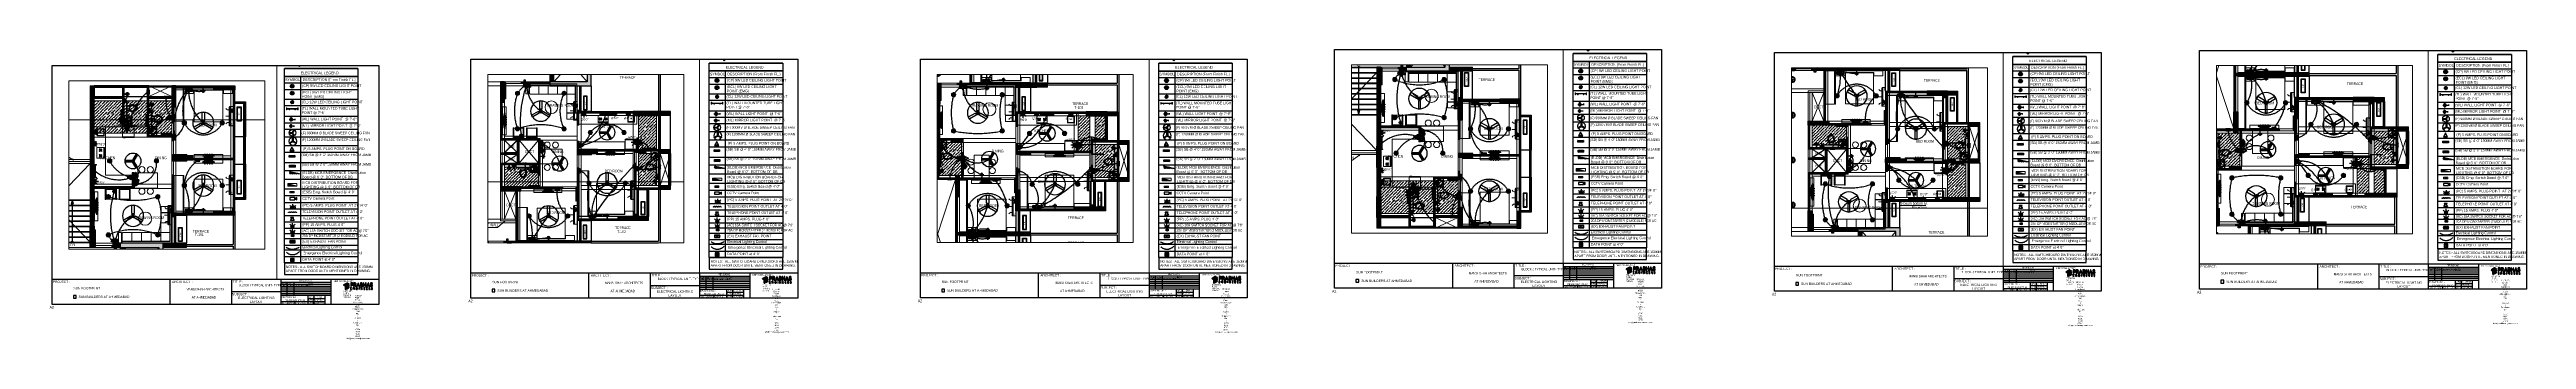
# Paper-space layout 'Typical Units' of a CAD drawing. Header units: inches. Extents: x 506 to 3688, y -648 to -276.
# The model-space entities are those that its viewports show. They can reach past a viewport. Long polylines and large blocks are cut down to what shows.
import ezdxf
from ezdxf.enums import TextEntityAlignment as Align

# ---------------------------------------------------------------- set-up
doc = ezdxf.new("R2010")
doc.units = ezdxf.units.IN
doc.header["$LTSCALE"] = 750
doc.header["$MEASUREMENT"] = 0
for name, pattern in [('CENTER', [2, 1.25, -0.25, 0.25, -0.25]), ('CENTER2', [1.125, 0.75, -0.125, 0.125, -0.125]), ('CONTINOUS', [0]), ('DASHED', [0.75, 0.5, -0.25]), ('HIDDEN', [0.375, 0.25, -0.125]), ('HIDDEN2', [0.1875, 0.125, -0.0625])]:
    doc.linetypes.add(name, pattern=pattern)
for name, color, linetype, lineweight in [('1 x 15 W green led dl', 84, 'Continuous', 5), ('A-WALL', 4, 'Continuous', 30), ('COLUMN', 5, 'Continuous', 13), ('d-fur', 250, 'Continuous', 9), ('DOOR-MSA', 8, 'Continuous', 13), ('DOTTED LINE-MSA', 8, 'HIDDEN2', 13), ('EL-E-47 switch board_Emg.', 3, 'Continuous', 9), ('ELE-01-MSA', 8, 'Continuous', 18), ('ELE-03-MSA', 145, 'Continuous', 18), ('ELE-04-MSA', 139, 'Continuous', 15), ('FURNITURE-MSA', 251, 'Continuous', 5), ('HVAC-HW UNIT', 1, 'Continuous', 13), ('P_Water Supply Downtake pipe', 3, 'Continuous', 25), ('PE-02 1x40w wall tube light point', 76, 'Continuous', 5), ('PE-02 1x40w wall tube light point_Emg', 3, 'Continuous', 5), ('S_B4_115X425', 215, 'HIDDEN', 20), ('S_B4_115X575', 210, 'HIDDEN', 20), ('S_B4_230x125', 3, 'HIDDEN', 20), ('S_B4_230x425', 15, 'HIDDEN', 20), ('S_B4_230x575', 10, 'HIDDEN', 20), ('S_B4_300x575', 30, 'HIDDEN', 20), ('S_B4_CUT OUT LINE', 9, 'Continuous', 20), ('S_B4_SUNK', 250, 'Continuous', 20), ('S_C_ABOVE HP TO TOP', 5, 'Continuous', 30), ('S_C_UP TO TOP', 7, 'Continuous', 30), ('SECTION LINE', 14, 'CENTER', 9), ('TEXT DETAIL-MSA', 8, 'Continuous', 13), ('TEXT ROOM NAME-MSA', 8, 'Continuous', 13), ('WALL HATCH-MSA', 251, 'Continuous', 9), ('WALL-MSA', 11, 'Continuous', 18), ('WINDOW-MSA', 8, 'Continuous', 13)]:
    doc.layers.add(name, color=color, linetype=linetype, lineweight=lineweight)
for name, color, linetype in [('AC 2 MODULE SWITCH', 6, 'DASHED'), ('CS SHEET', 7, 'Continuous'), ('CS_SHEET', 252, 'Continuous'), ('E-09 cl-02 ceiling light point', 1, 'Continuous'), ('E-09 cl-02 ceiling light point_EMG', 3, 'Continuous'), ('E-18 wall light point', 3, 'Continuous'), ('E-18a wall light point', 6, 'Continuous'), ('E-20 night light point', 152, 'Continuous'), ('E-39 call bell point', 1, 'Continuous'), ('E-40 call bell push point', 1, 'Continuous'), ("E-42 4' fan point", 30, 'Continuous'), ('E-45 exhaust fan point', 5, 'Continuous'), ('E-47 switch board', 1, 'Continuous'), ('E-49 5A plug point', 150, 'Continuous'), ('E-49a SB with 5A plug point', 5, 'Continuous'), ('E-50 15A plug point', 1, 'Continuous'), ('E-51 15 A AC PLUG POINT', 6, 'Continuous'), ('E-55 telephone point', 6, 'Continuous'), ('E-56 television point', 4, 'Continuous'), ('E-electrical panel', 95, 'Continuous'), ('E-electrical panel_Emg.', 4, 'Continuous'), ('E-electrical text', 202, 'Continuous'), ('ELE-02-MSA', 8, 'Continuous'), ('ELE.datapoint', 103, 'Continuous'), ('ELE.fan', 30, 'Continuous'), ('ELE.WALL BRACKET', 3, 'Continuous'), ("Emg-42 4' fan point", 30, 'Continuous'), ('Layer 1', 252, 'Continuous'), ('P.FIXTURE', 8, 'Continuous'), ('PE-BULLET CAMERA', 5, 'Continuous'), ('PE-E-Electrical Control', 150, 'HIDDEN'), ('PE-E-Electrical Control_Emg.', 1, 'HIDDEN'), ('PROJ.', 7, 'Continuous'), ('R.C.C HATCH-MSA', 250, 'Continuous'), ('SHEET', 7, 'Continuous'), ('Switch Board', 72, 'Continuous'), ('WIFI', 5, 'DASHED')]:
    doc.layers.add(name, color=color, linetype=linetype)
doc.styles.add('125', font='swisscl.ttf', dxfattribs={"height": 125})
doc.styles.add('125pt1.6', font='simplex.shx', dxfattribs={"width": 0.6, "height": 200})
doc.styles.add('AR', font='swisscl.ttf')
doc.styles.add('ARIAL', font='ARIALN.TTF', dxfattribs={"height": 360})
doc.styles.add('Arial Narrow', font='swisscl.ttf', dxfattribs={"height": 150})
doc.styles.add('Arial-Reg', font='swisscl.ttf', dxfattribs={"height": 155})
doc.styles.add('GIFT L', font='arial.ttf', dxfattribs={"height": 750})
doc.styles.add('MtXpl_Swis721_LtCn_B', font='swisscl.ttf')
doc.styles.add('n', font='arial.ttf', dxfattribs={"width": 0.7})
doc.styles.add('NARROW', font='ARIALN.TTF', dxfattribs={"height": 2.25})
doc.styles.add('ROMANS', font='arial.ttf')
doc.styles.get("Standard").update_dxf_attribs({"font": 'arial.ttf'})
doc.styles.add('STYLE1', font='times.ttf', dxfattribs={"height": 3})
doc.dimstyles.new('100 K.T', dxfattribs={"dimtxt": 360, "dimasz": 80, "dimexe": 0.18, "dimexo": 0.0625, "dimgap": 1, "dimtad": 1, "dimdec": 0, "dimzin": 0, "dimdsep": 46, "dimtxsty": 'ARIAL', "dimblk": 'DOT', "dimcen": 0.09, "dimse1": 1, "dimse2": 1, "dimclrd": 50, "dimclrt": 256, "dimadec": 0, "dimazin": 0, "dimtfac": 1, "dimtdec": 0, "dimtofl": 0, "dimtmove": 1, "dimatfit": 0, "dimfxl": 1, "dimtolj": 1, "dimtzin": 0, "dimlwd": -1, "dimarcsym": 0})
doc.dimstyles.new('DIM_50', dxfattribs={"dimtxt": 200, "dimasz": 100, "dimexe": 25, "dimexo": 5, "dimgap": 25, "dimtad": 1, "dimdec": 0, "dimzin": 0, "dimdsep": 46, "dimtxsty": '125pt1.6', "dimblk": 'ARCHTICK', "dimcen": 0.09, "dimclrd": 8, "dimclre": 8, "dimclrt": 7, "dimaunit": 1, "dimadec": 4, "dimazin": 0, "dimtfac": 1, "dimtdec": 0, "dimtmove": 2, "dimatfit": 1, "dimfxl": 150, "dimfxlon": 1, "dimtolj": 1, "dimtzin": 0, "dimarcsym": 1})
pattern_1 = [(45, (-830625.795, -554021.86), (-53.0330086, 53.0330086), []), (45, (-830590.44, -554021.86), (-53.0330086, 53.0330086), [])]
pattern_2 = [(45, (-142690.51, 158401.09), (66.29126, 243.067956), [312.5, -62.5, 0, -62.5])]

# ---------------------------------------------------------------- blocks, each defined once
blk = doc.blocks.new('zw$B5B2')
at = {"linetype": 'Continuous'}
h = blk.add_hatch(color=40, dxfattribs=at)
h.dxf.hatch_style = 1
h.paths.add_polyline_path([(-51, 91), (-51, 90), (-50, 89), (-49, 87), (-43, 79), (-42, 78), (-42, 78), (-41, 78), (-40, 78), (-11, 95), (-2, 101), (11, 108), (14, 110), (17, 111), (20, 113), (21, 114), (21, 114), (22, 114), (23, 113), (30, 109), (32, 107), (34, 106), (31, 104), (26, 101), (13, 94), (6, 90), (-1, 86), (-15, 78), (-16, 77), (-17, 76), (-17, 76), (-17, 71), (-17, 38), (-17, 5), (-17, 0), (-17, -1), (-16, -1), (-15, -2), (-12, -3), (-10, -3), (-8, -3), (-6, -3), (-5, -2), (-3, -2), (-2, -1), (-2, -1), (-1, 0), (-1, 5), (-1, 33), (-1, 67), (3, 69), (12, 75), (22, 81), (30, 85), (39, 90), (45, 94), (56, 100), (58, 102), (59, 103), (60, 104), (60, 106), (60, 107), (59, 108), (58, 109), (55, 111), (43, 119), (32, 126), (25, 131), (23, 132), (22, 132), (20, 132), (17, 130), (-38, 98), (-50, 91)])
h.paths.add_polyline_path([(-50, 90), (-50, 90), (-49, 91), (-47, 92), (-40, 96), (-34, 99), (-32, 101), (-28, 103), (-23, 106), (-18, 109), (-11, 113), (-9, 114), (7, 123), (16, 129), (20, 130), (22, 131), (23, 131), (25, 130), (38, 121), (54, 111), (58, 108), (58, 107), (59, 107), (59, 105), (59, 104), (58, 103), (58, 103), (57, 102), (54, 100), (48, 97), (40, 92), (36, 90), (28, 85), (17, 79), (9, 74), (2, 70), (-1, 69), (-2, 68), (-2, 34), (-2, 0), (-4, -1), (-6, -2), (-7, -2), (-9, -2), (-11, -2), (-13, -2), (-14, -1), (-15, -1), (-16, 0), (-16, 38), (-16, 68), (-16, 74), (-16, 76), (-3, 83), (9, 91), (11, 92), (17, 95), (22, 98), (27, 101), (33, 104), (34, 105), (35, 105), (35, 106), (34, 106), (33, 107), (29, 110), (23, 114), (22, 115), (22, 115), (21, 115), (20, 114), (16, 112), (9, 108), (-27, 87), (-31, 85), (-37, 81), (-42, 79), (-42, 80), (-43, 81), (-46, 84), (-49, 89)], flags=16)
h.paths.add_polyline_path([(14, 17), (14, 11), (15, 8), (15, 8), (16, 8), (21, 11), (31, 17), (34, 19), (44, 24), (55, 31), (57, 32), (57, 41), (57, 50), (57, 50), (55, 49), (54, 48), (30, 35), (16, 27), (15, 26)])
h.paths.add_polyline_path([(15, 17), (16, 11), (16, 10), (16, 9), (17, 10), (19, 11), (25, 15), (37, 21), (47, 27), (49, 28), (53, 30), (56, 32), (57, 33), (57, 41), (56, 46), (56, 48), (56, 48), (55, 48), (52, 46), (40, 39), (33, 36), (24, 30), (16, 25)], flags=16)
h.paths.add_polyline_path([(14, 50), (15, 45), (15, 44), (15, 43), (15, 42), (16, 42), (17, 43), (21, 45), (53, 63), (57, 66), (57, 75), (57, 81), (57, 82), (57, 83), (56, 84), (56, 84), (53, 82), (46, 78), (32, 70), (17, 61), (15, 60), (15, 60), (15, 59)])
h.paths.add_polyline_path([(15, 51), (16, 45), (16, 44), (16, 44), (17, 44), (17, 44), (25, 48), (34, 54), (48, 62), (54, 65), (56, 67), (56, 67), (57, 70), (57, 75), (57, 81), (56, 82), (56, 83), (46, 77), (36, 71), (33, 69), (28, 67), (25, 65), (20, 62), (16, 60), (16, 59), (16, 58)], flags=16)
h = blk.add_hatch(color=40, dxfattribs=at)
h.dxf.hatch_style = 1
h.paths.add_polyline_path([(-50, 90), (-49, 89), (-46, 84), (-43, 81), (-42, 80), (-42, 79), (-37, 81), (-31, 85), (-27, 87), (9, 108), (16, 112), (20, 114), (21, 115), (22, 115), (22, 115), (23, 114), (29, 110), (33, 107), (34, 106), (35, 106), (35, 105), (34, 105), (33, 104), (27, 101), (22, 98), (17, 95), (11, 92), (9, 91), (-3, 83), (-16, 76), (-16, 74), (-16, 68), (-16, 38), (-16, 0), (-15, -1), (-14, -1), (-13, -2), (-11, -2), (-9, -2), (-7, -2), (-6, -2), (-4, -1), (-2, 0), (-2, 34), (-2, 68), (-1, 69), (2, 70), (9, 74), (17, 79), (28, 85), (36, 90), (40, 92), (48, 97), (54, 100), (57, 102), (58, 103), (58, 103), (59, 104), (59, 105), (59, 107), (58, 107), (58, 108), (54, 111), (38, 121), (25, 130), (23, 131), (22, 131), (20, 131), (20, 130), (18, 129), (17, 129), (16, 129), (15, 128), (7, 123), (-9, 114), (-11, 113), (-18, 109), (-23, 106), (-28, 103), (-32, 101), (-34, 99), (-40, 96), (-47, 92), (-49, 91), (-50, 90)])
h.paths.add_polyline_path([(15, 51), (16, 45), (16, 44), (16, 44), (17, 44), (17, 44), (25, 48), (34, 54), (48, 62), (54, 65), (56, 67), (56, 67), (57, 70), (57, 75), (57, 80), (56, 82), (56, 83), (46, 77), (36, 71), (33, 69), (28, 67), (25, 65), (20, 62), (16, 60), (16, 59), (16, 58)])
h.paths.add_polyline_path([(15, 17), (16, 11), (16, 10), (16, 9), (17, 10), (19, 11), (25, 15), (37, 21), (47, 27), (49, 28), (53, 30), (56, 32), (57, 33), (57, 41), (56, 46), (56, 48), (56, 48), (55, 48), (52, 46), (40, 39), (33, 36), (24, 30), (16, 25)])
h = blk.add_hatch(color=7, dxfattribs=at)
h.dxf.hatch_style = 1
h.paths.add_polyline_path([(445, 119, 0), (445, 119, 0.000184), (439, 107, 0), (439, 107, 0.001557), (437, 101, 0), (437, 101, -0.001143), (436, 99, 0), (436, 99, -0.000364), (435, 97, -0.000363), (434, 95, -0.000405), (433, 92, 0), (433, 92, 0.000299), (431, 90, 0), (431, 90, 0.00019), (430, 86, 0.00019), (429, 83, 0.000352), (428, 81, 0), (428, 81, -0.000229), (426, 77, 0), (426, 77, -0.000594), (425, 75, -0.000689), (423, 72, 0), (423, 72, -0.000422), (422, 69, 0), (422, 69, 0.001739), (421, 68, 0.001472), (421, 67, 0.001483), (420, 66, 0.004151), (420, 65), (420, 65, -0.005837), (420, 64, 0), (420, 64, -0.002365), (419, 63, -0.00234), (419, 62, -0.002973), (418, 61, 0), (418, 61, 0.002175), (418, 60, 0.003381), (417, 59, 0), (417, 59, 0.001029), (417, 59, 0.108036), (417, 58, 0.410873), (417, 58), (417, 58, 0.000452), (419, 58, 0), (419, 58, 0.003352), (421, 58, 0), (421, 58, 0.002009), (424, 58), (430, 58), (432, 64), (435, 70), (453, 70), (470, 70), (473, 65, -0.001434), (474, 63, 0), (474, 63, -0.00189), (474, 61, -0.001363), (475, 60, -0.018342), (475, 59), (475, 58), (482, 58), (488, 58), (487, 61, -0.001005), (487, 62, -0.001062), (486, 63, -0.001013), (486, 64, 0), (486, 64, -0.00483), (485, 65), (485, 65, 0.005755), (485, 66), (485, 66, 0.000755), (484, 68, 0.000574), (483, 71, 0), (483, 71, 0.000133), (480, 76, -0.000755), (480, 77, 0), (480, 77, -0.000562), (479, 78, -0.000568), (479, 79, 0), (479, 79, -0.001287), (479, 79, 0), (479, 79, 0.001883), (478, 80, 0), (478, 80, 0.000117), (477, 83, 0.000173), (475, 87, 0.000128), (474, 90, 0), (474, 90, -0.0001), (472, 94, -0.000132), (470, 97, -0.000094), (469, 100, -0.001297), (469, 101, 0), (469, 101, 0.001154), (468, 102, 0), (468, 102, 0.000285), (468, 103, 0.000292), (467, 105, 0.000292), (466, 107, 0), (466, 107, -0.000254), (465, 108, -0.000158), (464, 110, -0.000159), (463, 112, -0.000288), (463, 114, 0), (463, 114, 0.000205), (462, 116, 0.000181), (461, 117, 0.000182), (461, 119, 0), (461, 119, 0.000558), (460, 119, 0), (460, 119, -0.000384), (460, 120, -0.000125), (459, 122, -0.000125), (458, 123, -0.000141), (458, 125, 0), (458, 125, 0.000191), (457, 126, 0.000157), (456, 128, 0.000158), (456, 129, 0), (456, 129, 0.00042), (455, 131, 0), (455, 131, -0.001721), (455, 131, -0.001573), (454, 132, -0.001572), (454, 133), (454, 133, -0.000411), (454, 133), (452, 133, 0.000028)])
h.paths.add_polyline_path([(440, 80, 0.178516), (440, 80, 0.298239), (440, 80), (440, 80, 0.004267), (443, 80, 0.006241), (446, 80, 0), (446, 80, 0.001063), (453, 80, 0), (453, 80, 0.001781), (458, 80, 0), (458, 80, 0.002971), (462, 80, 0), (462, 80, 0.000356), (466, 80), (466, 80, 0.407875), (466, 80), (466, 80, 0.101251), (466, 80, 0.000528), (465, 82, 0), (465, 82, 0.002322), (464, 84, 0.001467), (463, 86, 0), (463, 86, -0.000203), (462, 88, 0), (462, 88, -0.0002), (461, 91, -0.000196), (460, 93, -0.000771), (459, 94, 0), (459, 94, 0.000959), (459, 95, 0), (459, 95, 0.000298), (458, 97, 0.000298), (457, 99, 0.000328), (456, 101, 0.000423), (455, 103, 0.000481), (454, 105, 0.000436), (454, 107, 0.00269), (453, 108), (453, 109), (452, 107, -0.000903), (452, 106, 0), (452, 106, -0.000553), (451, 105, -0.000554), (451, 104, 0), (451, 104, -0.000986), (450, 104, 0), (450, 104, 0.001145), (450, 103, 0), (450, 103, 0.000144), (449, 100, 0.00017), (448, 98, 0.000141), (446, 95, 0), (446, 95, -0.000247), (445, 92, -0.000219), (444, 89, -0.00022), (442, 86, 0), (442, 86, -0.000679), (441, 84, 0), (441, 84, 0.006669), (441, 83, 0.010004), (440, 81), (440, 81, 0.005344), (440, 80)], flags=16)
h.paths.add_polyline_path([(246, 132, 0), (246, 132, -0.000122), (246, 131, 0), (246, 131, -0.000089), (245, 130, -0.00009), (245, 129, -0.000001), (245, 129, -0.000196), (244, 128, 0), (244, 128, 0.000808), (244, 127, 0), (244, 127, 0.000086), (242, 124, 0.000106), (241, 121, 0.000085), (239, 117, 0), (239, 117, -0.000442), (238, 114, -0.000454), (236, 110, -0.000439), (235, 107, 0), (235, 107, -0.001923), (234, 106, 0), (234, 106, 0.001808), (233, 104, 0.001943), (232, 103, 0.001836), (232, 102), (232, 102, 0.009236), (232, 101), (232, 101, -0.009694), (231, 101, 0), (231, 101, -0.002637), (231, 100, -0.002667), (231, 99, -0.002771), (230, 97, 0), (230, 97, 0.001876), (230, 97, 0.002943), (229, 96, 0), (229, 96, 0.000786), (229, 95), (229, 95, 0.108603), (229, 95, -0.104794), (229, 95, -0.000773), (228, 94, 0), (228, 94, -0.002872), (228, 93, -0.001832), (228, 92, 0), (228, 92, 0.001462), (227, 91, 0), (227, 91, 0.000305), (226, 88, 0.00032), (225, 86, 0.000303), (223, 83, 0), (223, 83, -0.000127), (222, 80, -0.000153), (221, 77, -0.00013), (220, 75, 0), (220, 75, -0.001035), (219, 74, 0), (219, 74, 0.000547), (219, 73, 0), (219, 73, 0.000164), (218, 72, 0), (218, 72, 0.000164), (217, 70, 0), (217, 70, 0.000178), (217, 69), (217, 69, -0.000648), (216, 67, -0.000407), (215, 65, -0.000408), (214, 63, 0), (214, 63, -0.000746), (214, 62), (214, 62, 0.001252), (213, 61, 0.002001), (212, 59, 0), (212, 59, 0.000378), (212, 58), (212, 58, 0.106874), (212, 58), (212, 58, 0.412237), (212, 58), (212, 58, 0.000299), (214, 58, 0), (214, 58, 0.002721), (216, 58, 0.001631), (218, 58), (225, 58), (227, 64), (230, 70), (248, 70), (265, 70), (267, 65, -0.000888), (268, 64, 0), (268, 64, -0.000934), (269, 62, 0), (269, 62, -0.000893), (269, 61, 0), (269, 61, -0.004202), (270, 60), (270, 58), (277, 58, 0.003356), (279, 58, 0), (279, 58, 0.007469), (281, 58, 0.002661), (283, 58, 0.398519), (283, 59, 0.107034), (283, 59, 0.000246), (280, 65, 0), (280, 65, 0.001832), (278, 71, 0.00216), (275, 77, 0), (275, 77, -0.001282), (274, 78, 0), (274, 78, -0.002047), (274, 79, 0), (274, 79, -0.000393), (273, 80), (273, 80, -0.107556), (273, 80), (273, 80, 0.105173), (273, 80), (273, 80, 0.000525), (273, 81, 0.002354), (273, 81, 0.001485), (272, 82, 0), (272, 82, -0.000839), (272, 84, 0), (272, 84, -0.000189), (271, 86, -0.000196), (269, 89, -0.00019), (268, 92, 0), (268, 92, 0.000154), (266, 96, 0.000153), (264, 101, 0.000161), (262, 105, 0.000275), (260, 108, 0), (260, 108, -0.000158), (258, 113, 0), (258, 113, -0.000293), (257, 117, -0.000267), (255, 120, -0.000108), (252, 126, 0), (252, 126, 0.00273), (251, 130, 0), (251, 130, 0.006546), (249, 132, 0), (249, 132, 0.001089), (249, 133), (247, 133, 0.006513)])
h.paths.add_polyline_path([(235, 80, 0.386081), (235, 80, 0.02872), (237, 80, 0.0106), (239, 80, 0), (239, 80, 0.000611), (248, 80, 0), (248, 80, 0.001814), (253, 80, 0.003049), (257, 80, 0), (257, 80, 0.000445), (260, 80, 0.255592), (261, 80, 0.240996), (261, 80, 0.001921), (259, 83, 0), (259, 83, 0.004974), (258, 86, 0), (258, 86, 0.001502), (256, 91, 0), (256, 91, -0.000004), (255, 92, -0.000004), (255, 94, -0.000004), (254, 95, 0), (254, 95, -0.000009), (254, 96, -0.001138), (253, 97, -0.000267), (253, 98, -0.000275), (252, 100, -0.000271), (251, 102, 0), (251, 102, 0.000609), (250, 104, 0.00067), (249, 105, 0), (249, 105, 0.000623), (249, 107, 0), (249, 107, 0.0034), (248, 108), (248, 109), (247, 107, -0.000652), (246, 105, -0.000725), (245, 104, -0.000768), (245, 102, -0.001036), (244, 101, 0), (244, 101, 0.000933), (244, 100, 0), (244, 100, 0.000309), (243, 99, 0.000307), (243, 98, 0), (243, 98, 0.000349), (242, 97, 0), (242, 97, -0.000565), (242, 96, 0), (242, 96, -0.000434), (241, 94, -0.000439), (241, 93, 0), (241, 93, -0.001044), (240, 92, 0), (240, 92, 0.001438), (238, 87, 0.003665), (236, 84, 0.001996), (235, 81), (235, 81, 0.084054), (235, 80)], flags=16)
h.paths.add_polyline_path([(154, 96), (154, 58), (160, 58), (166, 58), (166, 73), (166, 87), (171, 87), (175, 87), (176, 86, 0.004697), (178, 84), (178, 84, 0.00027), (182, 78, 0), (182, 78, 0.000126), (187, 71, 0), (187, 71, 0.01177), (187, 70), (187, 70, -0.010307), (188, 70), (188, 70, -0.00115), (188, 69, -0.001398), (189, 68, -0.001133), (189, 67), (189, 67, 0.000858), (190, 66, 0), (190, 66, 0.000383), (191, 65, 0.000379), (192, 63, 0.000513), (193, 62, 0), (193, 62, -0.003289), (194, 61, -0.005086), (195, 60, -0.001789), (195, 59, -0.14268), (195, 59, 0.403669), (195, 58, 0.00101), (197, 58, 0), (197, 58, 0.005015), (200, 58, 0.003009), (203, 58, 0.002696), (205, 58, 0.004583), (208, 58, 0.000924), (210, 58, 0.53217), (210, 59), (210, 59, 0.051705), (210, 59), (210, 59, 0.000512), (208, 61, 0), (208, 61, 0.001386), (207, 63, 0), (207, 63, 0.000498), (204, 67, 0), (204, 67, -0.000653), (203, 68, -0.000404), (202, 69, -0.000405), (201, 71, -0.000729), (200, 72, 0), (200, 72, 0.000491), (199, 73, 0.000122), (198, 75, 0.000125), (196, 78, 0.000125), (194, 81, 0), (194, 81, -0.00057), (190, 87), (190, 87, -0.031303), (189, 88), (189, 88, -0.280307), (189, 88), (189, 88, -0.160831), (189, 89), (189, 89, 0.037537), (191, 89, 0), (191, 89, 0.015826), (193, 90, 0.015911), (194, 92, 0), (194, 92, 0.028472), (196, 93, 0.05847), (199, 96, 0.052848), (201, 101, 0.053029), (203, 105, 0.059817), (203, 110, 0), (203, 110, 0.019236), (203, 113, 0), (203, 113, 0.027241), (202, 115, 0.027942), (202, 117, 0.021896), (201, 119, 0.051531), (198, 123, 0.047232), (195, 127, 0.047315), (191, 130, 0.052154), (187, 132, 0.031563), (184, 133, 0), (184, 133, 0.032589), (181, 133), (181, 133, 0.005592), (179, 133), (154, 133)])
h.paths.add_polyline_path([(166, 122), (174, 122, -0.001846), (178, 122, 0), (178, 122, -0.014764), (180, 121, 0), (180, 121, -0.03227), (182, 121), (182, 121, -0.04377), (183, 121, -0.074051), (186, 119, -0.085135), (189, 116, -0.089084), (191, 112, -0.090845), (191, 108, -0.076129), (190, 104, -0.072076), (187, 101, -0.071466), (184, 99, -0.072726), (181, 98, -0.037582), (180, 97), (180, 97, -0.008781), (178, 97, -0.007593), (176, 97, 0), (176, 97, -0.003738), (173, 97), (166, 97), (166, 109)], flags=16)
h.paths.add_polyline_path([(353, 133), (364, 133), (364, 118), (364, 102), (381, 102), (397, 102), (397, 118), (397, 133), (409, 133), (409, 96, -0.000401), (409, 82, 0), (409, 82, -0.000652), (409, 70, 0), (409, 70, -0.000072), (409, 59, -0.059441), (409, 59, -0.209254), (408, 59, -0.100156), (408, 58, -0.025232), (407, 58, -0.001418), (403, 58), (397, 58), (397, 74), (397, 90), (381, 90), (364, 90), (364, 74), (364, 58), (359, 58), (353, 58), (353, 96)])
h.paths.add_polyline_path([(507, 133, 0), (507, 133, 0.070634), (501, 129, 0.073839), (497, 125, 0.087173), (494, 119, 0.060191), (494, 115, 0.059571), (494, 110, 0.061038), (496, 106, 0.069754), (498, 103, 0), (498, 103, 0.037376), (500, 100, 0.033475), (503, 98), (503, 98, 0.024123), (507, 96, 0.008278), (513, 93, 0), (513, 93, -0.004514), (518, 91, 0), (518, 91, -0.010977), (521, 89, -0.01468), (524, 88, 0), (524, 88, -0.025321), (526, 87, -0.032495), (528, 85), (528, 85, -0.053876), (529, 83, -0.062097), (530, 81, -0.064925), (531, 79), (531, 79, -0.123056), (530, 76, -0.089224), (529, 74, -0.076673), (526, 71, -0.059215), (522, 70, -0.036437), (520, 69), (520, 69, -0.021538), (517, 69, -0.021498), (514, 69, 0), (514, 69, -0.034835), (512, 70, -0.047653), (508, 71, -0.045547), (505, 72, -0.046341), (502, 74, -0.05367), (500, 77), (500, 77, 0.018503), (500, 78), (500, 78, 0.047219), (499, 78, 0.074952), (499, 78), (499, 78, 0.244748), (499, 78), (499, 78, 0.014736), (499, 78, 0.000296), (497, 77, 0.000702), (496, 76, 0), (496, 76, 0.000472), (494, 75), (490, 72), (490, 71, 0.049785), (492, 68, 0.03761), (495, 65, 0.036051), (498, 62, 0.035945), (501, 60, 0.075067), (510, 58, 0.06222), (519, 57, 0.063585), (528, 59, 0.087545), (535, 63, 0.0373), (538, 66, 0.039926), (540, 68, 0.041009), (541, 71, 0.044261), (542, 74), (542, 74, 0.040625), (542, 76, 0.016746), (542, 79, 0.016453), (542, 82), (542, 82, 0.049047), (542, 84), (542, 84, 0.034224), (541, 86, 0.028689), (540, 88, 0.028289), (539, 90, 0.030623), (538, 92, 0.039867), (534, 95), (534, 95, 0.0329), (530, 97, 0.025129), (525, 100), (525, 100, 0.010421), (518, 103, 0), (518, 103, -0.020723), (512, 106, -0.066687), (508, 109, -0.108661), (506, 111), (506, 111, -0.129552), (506, 114), (506, 114, -0.1492), (507, 119, -0.106095), (512, 122), (512, 122, -0.095133), (517, 123, -0.094616), (523, 122, -0.044439), (525, 121, -0.042512), (527, 120, -0.04328), (529, 118), (529, 118, -0.050405), (530, 116), (531, 115), (532, 116, -0.002773), (533, 117), (533, 117, -0.000812), (534, 117, -0.000816), (535, 118, -0.000875), (536, 119, 0), (536, 119, 0.003391), (537, 120), (537, 120, 0.004945), (538, 120, 0), (538, 120, 0.002537), (539, 121), (539, 121, 0.083396), (539, 121, 0.258498), (539, 122), (539, 122, 0.013162), (539, 123, 0.020567), (538, 125, 0.024169), (537, 126, 0.046567), (534, 129, 0.04288), (532, 131, 0.042242), (528, 133, 0.013396), (527, 133), (509, 133, 0.016587)])
h.paths.add_polyline_path([(94, 133), (94, 133, 0.003533), (94, 133), (94, 122, 0.000013), (94, 110, 0.000008), (94, 96), (94, 58), (100, 58), (105, 58), (105, 71), (105, 84), (113, 84, 0.004815), (119, 85), (119, 85, 0.020432), (122, 85, 0.030605), (125, 85, 0.023501), (128, 86, 0.018358), (130, 87, 0.021756), (132, 88, 0.021848), (133, 89, 0.018808), (135, 90, 0.07263), (141, 95, 0.0821), (144, 102, 0.083756), (145, 109, 0.079617), (144, 116), (144, 116, 0.016189), (143, 118, 0), (143, 118, 0.025683), (142, 120, 0.025262), (141, 122, 0), (141, 122, 0.015025), (140, 123, 0.036332), (137, 126, 0.034012), (135, 128, 0.033806), (131, 130, 0.034836), (128, 132, 0.030648), (125, 133, 0.035691), (122, 133, 0), (122, 133, 0.006007), (120, 133), (94, 133, 0.194916)])
h.paths.add_polyline_path([(105, 109), (105, 96), (114, 96, 0.001591), (119, 96, 0), (119, 96, 0.013778), (121, 96, 0), (121, 96, 0.030714), (122, 97, 0.036381), (124, 97), (124, 97, 0.073114), (128, 99, 0.085156), (131, 102, 0.091201), (133, 106, 0.099669), (133, 110, 0.067668), (132, 114, 0.071921), (130, 117, 0.067769), (127, 119, 0.050965), (124, 121), (124, 121, 0.032441), (123, 121, 0.040131), (121, 121), (121, 121, 0.016457), (119, 122, 0), (119, 122, 0.001374), (114, 122), (105, 122)], flags=16)
h.paths.add_polyline_path([(292, 96), (292, 58), (307, 58, 0.001601), (313, 58, 0), (313, 58, 0.002886), (318, 58, 0.002409), (322, 58), (322, 58, 0.027458), (324, 59, 0.031752), (326, 59, 0), (326, 59, 0.01934), (328, 60, 0.019258), (331, 61, 0.0292), (333, 62), (333, 62, 0.052387), (335, 64, 0), (335, 64, 0.033956), (338, 66, 0.033441), (340, 70, 0), (340, 70, 0.043783), (342, 73, 0.039359), (343, 76, 0.030614), (343, 79, 0.030681), (343, 82, 0.040218), (343, 85, 0.075566), (341, 90, 0.074075), (338, 95, 0.075131), (333, 99, 0.081463), (328, 101), (327, 101), (328, 102, 0.089015), (331, 104), (331, 104, 0.065307), (333, 108, 0.063092), (334, 112), (334, 112, 0.070689), (334, 117, 0.033817), (333, 119, 0.019306), (333, 121, 0.019329), (332, 123, 0), (332, 123, 0.036259), (331, 124, 0.04498), (329, 126, 0.031637), (327, 129, 0.031429), (324, 130, 0.041808), (321, 132), (321, 132, 0.016267), (321, 132, 0), (321, 132, 0.005888), (320, 132, 0.005832), (319, 133, 0.006908), (318, 133), (318, 133, 0.029489), (316, 133, 0.009149), (315, 133), (292, 133)])
h.paths.add_polyline_path([(304, 93), (304, 81), (304, 70), (312, 70, 0.001571), (317, 70, 0), (317, 70, 0.01316), (320, 70), (320, 70, 0.028641), (321, 70, 0.032186), (323, 70, 0.047864), (325, 72, 0.049902), (327, 73, 0.050909), (329, 75, 0.054072), (331, 77, 0.017347), (331, 78), (331, 78, 0.050176), (331, 79, 0.039364), (332, 80), (332, 80, 0.00763), (332, 82, 0.00722), (332, 84), (332, 84, 0.036236), (331, 85, 0.051871), (331, 85), (331, 85, 0.025545), (331, 86, 0.059419), (329, 88, 0.0542), (328, 90, 0.053054), (325, 91, 0.052102), (323, 92), (323, 92, 0.025332), (321, 93, 0.018062), (319, 93, 0.010512), (316, 93, 0.002225), (310, 93)], flags=16)
h.paths.add_polyline_path([(304, 113), (304, 103), (310, 103, 0.002766), (313, 103), (313, 103, 0.01732), (315, 104), (315, 104, 0.033018), (316, 104, 0.036461), (317, 104, 0.046266), (319, 105, 0.044125), (320, 106, 0.044615), (321, 107, 0.049882), (322, 109, 0.061832), (323, 110, 0.045881), (323, 112, 0.046313), (323, 114, 0.067835), (322, 116, 0.048158), (321, 118, 0.041641), (320, 119, 0.040398), (319, 120, 0.039222), (317, 121), (315, 122), (310, 122), (304, 122)], flags=16)
h.paths.add_polyline_path([(199, 18, 0.018053), (199, 15), (199, 15, 0.04536), (200, 13), (200, 13, 0.05496), (201, 10, 0), (201, 10, 0.052182), (203, 6, 0.052156), (206, 3, 0.054786), (210, 1, 0.085862), (216, -1, 0.090048), (223, 0, 0.093091), (229, 2, 0.099595), (233, 7, 0.037156), (234, 9, 0.038997), (235, 12, 0.036927), (235, 14, 0), (235, 14, 0.027563), (236, 17, 0), (236, 17, 0.005714), (236, 19, 0.046125), (236, 19), (236, 19, 0.134677), (235, 20), (235, 20, 0.208947), (235, 20), (235, 20, 0.000818), (232, 20, 0.000085), (226, 20, 0.000012), (219, 20, 0.007902), (218, 20), (218, 20, 0.318751), (218, 20), (218, 20, 0.042019), (218, 19), (218, 19, 0.027085), (218, 18), (218, 18, 0.007277), (218, 17), (218, 15), (224, 15), (229, 15), (229, 14, -0.046277), (229, 13, -0.014203), (229, 13, -0.01408), (229, 12, -0.014982), (229, 11, -0.080416), (228, 9, -0.067839), (226, 7, -0.064769), (223, 6, -0.061684), (220, 5), (220, 5, -0.067403), (216, 5, -0.076364), (212, 7, -0.079856), (209, 9, -0.083867), (206, 12, -0.093013), (205, 17, -0.10397), (206, 22, -0.103972), (208, 27, -0.093022), (212, 30, 0), (212, 30, -0.014248), (214, 30, -0.03635), (215, 31, -0.036545), (216, 31), (216, 31, -0.014536), (217, 31, -0.03773), (220, 31), (220, 31, -0.052913), (222, 30, -0.051199), (224, 29), (224, 29, -0.032519), (226, 28), (226, 28, 0.003741), (227, 28, 0.005761), (228, 27, 0), (228, 27, 0.002173), (228, 27), (228, 27, 0.150576), (228, 27), (228, 27, 0.239138), (228, 27), (228, 27, 0.001755), (229, 27), (229, 27, 0.006059), (229, 28, 0.003785), (230, 29), (231, 31), (230, 32, 0.047444), (229, 34), (229, 34, 0.022865), (227, 35, 0.02254), (224, 36, 0.03149), (222, 36, 0.027756), (220, 37, 0.028645), (218, 37, 0.028244), (216, 37, 0.025435), (214, 37, 0.025914), (213, 36), (213, 36, 0.011872), (212, 36, 0.011721), (211, 35), (211, 35, 0.015856), (209, 35, 0.05924), (206, 33, 0.049998), (203, 30, 0.050217), (201, 26, 0.061202), (200, 23, 0.039738), (199, 21, 0.018179)])
h.paths.add_polyline_path([(301, 18), (301, 0), (304, 0), (306, 0), (306, 12), (306, 23), (308, 21, 0.000081), (312, 18, 0), (312, 18, 0.000169), (315, 14, 0), (315, 14, 0.000205), (318, 12, 0.000228), (320, 9, 0), (320, 9, -0.000446), (322, 8, -0.000293), (323, 6, -0.000295), (325, 4, 0), (325, 4, -0.000567), (327, 2, 0), (327, 2, 0.002624), (328, 1, 0.004204), (329, 0, 0.000976), (330, -1), (330, -1, 0.197541), (330, -1, 0.411444), (330, -1, 0.000082), (330, 5, 0), (330, 5, 0.001428), (330, 11, 0), (330, 11, 0.000856), (330, 18), (330, 36), (327, 36, 0.007032), (326, 36), (326, 36, 0.011666), (325, 36, 0.005353), (324, 36), (324, 36, 0.382739), (324, 36, 0.002862), (324, 36), (324, 36, 0.000004), (324, 33, 0), (324, 33, 0.000033), (324, 29, 0.00002), (324, 25, 0), (324, 25, -0.001996), (324, 20, 0), (324, 20, -0.003329), (324, 16, 0), (324, 16, -0.000446), (324, 13), (324, 13, -0.407246), (324, 13, -0.192468), (324, 13, -0.001469), (323, 14, 0), (323, 14, -0.005143), (322, 15, -0.003245), (320, 17, 0), (320, 17, 0.000025), (319, 18, 0), (319, 18, 0.000014), (317, 20, 0.000014), (315, 22, 0.000022), (313, 24, 0), (313, 24, -0.000679), (312, 26, -0.000807), (310, 27, -0.000698), (309, 28, 0), (309, 28, -0.005207), (308, 29, 0.007244), (307, 31, 0), (307, 31, 0.001771), (304, 34, 0), (304, 34, 0.000148), (301, 37), (301, 37, 0.200788), (301, 37), (301, 37, 0.412309), (301, 37), (301, 37, 0.00004), (301, 31, 0), (301, 31, 0.000992), (301, 25, 0), (301, 25, 0.000595)])
h.paths.add_polyline_path([(141, 18), (141, 0), (144, 0), (147, 0), (147, 12), (147, 23), (149, 21, -0.000625), (150, 20, 0), (150, 20, -0.000193), (152, 18, -0.000193), (154, 16, -0.000212), (156, 14, 0), (156, 14, 0.000135), (158, 12, 0.000152), (160, 10, 0), (160, 10, 0.000139), (162, 8, 0), (162, 8, 0.000813), (162, 7, 0), (162, 7, -0.000132), (163, 6, -0.000041), (164, 5, -0.000041), (165, 4, -0.000046), (167, 3, 0.00238), (168, 2, 0), (168, 2, 0.003211), (169, 1, 0), (169, 1, 0.002188), (170, 0), (170, 0, 0.034636), (170, -1), (170, -1, 0.589937), (170, 0), (170, 0, 0.011987), (170, 2, 0.00643), (170, 6, 0), (170, 6, 0.000446), (170, 18), (170, 36), (168, 36), (165, 36), (165, 25, -0.001088), (165, 20, -0.001765), (165, 17, 0), (165, 17, -0.000237), (165, 13, -0.137172), (165, 13), (165, 13, -0.365005), (165, 13, -0.050109), (164, 13, -0.038643), (164, 13), (164, 13, -0.021849), (164, 14), (164, 14, 0.004859), (163, 15), (163, 15, 0.000399), (160, 18, 0.000516), (156, 21, 0), (156, 21, 0.000342), (152, 25, 0), (152, 25, -0.00021), (151, 27, 0), (151, 27, -0.000147), (148, 29, -0.000148), (146, 32, 0), (146, 32, -0.000307), (145, 33, 0), (145, 33, 0.001866), (144, 35, 0), (144, 35, 0.003024), (142, 36, 0), (142, 36, 0.000511), (141, 37, 0.198036), (141, 37), (141, 37, 0.412036), (141, 37), (141, 37, 0.000052), (141, 31, 0), (141, 31, 0.00113), (141, 25, 0), (141, 25, 0.000678)])
h.paths.add_polyline_path([(463, 36), (463, 35, -0.009795), (463, 34, 0), (463, 34, -0.000164), (463, 29, 0), (463, 29, -0.000422), (463, 24, 0), (463, 24, -0.000281), (463, 17), (463, 0), (466, 0), (469, 0), (469, 7), (469, 14), (471, 14), (473, 14), (475, 11, 0.001134), (478, 7, 0), (478, 7, 0.001915), (480, 3, 0.00085), (482, 1), (482, 1, 0.040998), (483, 0), (483, 0, 0.15617), (483, 0), (483, 0, 0.024936), (484, 0), (484, 0, 0.018775), (485, 0, 0.005622), (486, 0), (490, 0), (489, 2, -0.001453), (488, 3, 0), (488, 3, -0.000296), (486, 5, -0.000312), (485, 7, -0.000292), (483, 9), (479, 14), (481, 15, 0.049352), (482, 16, 0.034823), (483, 17, 0.034331), (485, 19, 0.042792), (486, 20, 0.020679), (486, 21), (486, 21, 0.048605), (486, 22, 0.037471), (486, 23), (486, 23, 0.008315), (486, 25, 0.008911), (486, 26), (486, 26, 0.036276), (486, 27), (486, 27, 0.044509), (486, 28), (486, 28, 0.018363), (485, 29, 0.045066), (485, 31, 0.034388), (483, 33, 0.034843), (482, 34, 0.052249), (480, 35), (480, 35, 0.032684), (478, 36), (478, 36, 0.048586), (476, 36, 0.030246), (474, 36, 0), (474, 36, 0.005727), (469, 36)])
h.paths.add_polyline_path([(469, 19), (469, 25), (469, 31), (472, 31, -0.004696), (475, 31), (475, 31, -0.030423), (476, 30), (476, 30, -0.053809), (477, 30), (477, 30, -0.036368), (477, 30), (477, 30, -0.033164), (478, 29, -0.020517), (479, 29, -0.020549), (479, 28), (479, 28, -0.034475), (480, 28), (480, 28, -0.026808), (480, 27), (480, 27, -0.059057), (480, 27, -0.050863), (480, 26), (480, 26, -0.015662), (480, 25, -0.015983), (480, 24), (480, 24, -0.046768), (480, 23, -0.055144), (480, 22, -0.029718), (480, 22, -0.058425), (478, 20), (478, 20, -0.093778), (477, 19, -0.070898), (475, 19), (475, 19, -0.02178), (472, 19)], flags=16)
h.paths.add_polyline_path([(515, 6, 0.193133), (515, 5), (515, 5, 0.013245), (517, 4, 0.061156), (518, 2, 0.053611), (521, 1, 0.050248), (523, 0), (523, 0, 0.041849), (526, -1, 0.076994), (532, 0, 0.103844), (537, 2, 0), (537, 2, 0.11816), (540, 6, 0.122599), (541, 10, 0.081233), (540, 13, 0.088832), (538, 16, 0.070179), (536, 18, 0), (536, 18, 0.031633), (532, 20, 0), (532, 20, -0.003286), (526, 23), (526, 23, -0.043254), (524, 24), (524, 24, -0.1287), (523, 25, -0.109467), (523, 27, -0.109103), (523, 28, -0.105394), (524, 30, -0.092654), (526, 31), (526, 31, -0.065551), (528, 31, -0.044724), (530, 31, -0.066895), (531, 31, -0.066112), (532, 30, -0.042541), (534, 29), (535, 28), (536, 28, -0.008981), (537, 29), (537, 29, -0.006233), (537, 29, -0.006288), (538, 29, -0.000001), (538, 29, -0.01287), (538, 30), (538, 30, 0.023336), (539, 30, 0.030632), (539, 30, 0.031462), (539, 30), (539, 30, 0.178095), (539, 31), (539, 31, 0.138858), (539, 31), (539, 31, 0.015962), (538, 32), (538, 32, 0.020426), (537, 34, 0.038512), (536, 34, 0.07947), (534, 36, 0.056459), (531, 37, 0.054308), (528, 37, 0.059666), (525, 36, 0.044347), (522, 36, 0.050915), (520, 34), (520, 34, 0.053678), (519, 33, 0.060704), (518, 31, 0.034971), (517, 30, 0.030191), (517, 29, 0.02476), (517, 28, 0.012402), (517, 27, 0.009545), (517, 26, 0.04117), (517, 25), (517, 25, 0.052306), (517, 24), (517, 24, 0.022057), (518, 23, 0.058293), (519, 22, 0.051666), (520, 20, 0.040082), (522, 19), (522, 19, 0.017519), (525, 18, 0), (525, 18, -0.001657), (529, 15, 0), (529, 15, -0.014055), (531, 14), (531, 14, -0.030411), (532, 14, -0.031504), (533, 13, -0.045791), (534, 12, -0.101776), (535, 10, -0.11394), (535, 9, -0.066734), (534, 8, -0.078338), (533, 7, -0.08107), (532, 6, -0.06644), (530, 5), (530, 5, -0.033624), (528, 5), (528, 5, -0.011153), (527, 5), (527, 5, -0.024385), (526, 5, -0.030385), (525, 5, -0.033253), (524, 6, -0.03848), (523, 6, -0.028912), (522, 7, -0.029549), (521, 8), (521, 8, -0.058605), (520, 9), (520, 9, 0.012149), (520, 9), (520, 9, 0.017918), (520, 9, 0.013356), (520, 9), (520, 9, 0.219045), (519, 9, 0.132644), (519, 9), (519, 9, 0.001241), (519, 9, 0), (519, 9, 0.00407), (518, 8, 0.002608), (517, 8, 0), (517, 8, 0.013445), (516, 7, 0.1944), (515, 6)])
h.paths.add_polyline_path([(412, 36), (412, 18), (412, 0), (423, 0), (434, 0), (434, 3), (434, 5), (425, 5), (417, 5), (417, 11), (417, 16), (424, 16), (431, 16), (431, 18), (431, 21), (424, 21), (417, 21), (417, 26), (417, 31), (425, 31), (434, 31), (434, 34), (434, 36), (423, 36)])
h.paths.add_polyline_path([(360, 36), (360, 18), (360, 0), (371, 0), (382, 0), (382, 3), (382, 5), (374, 5), (366, 5), (366, 11), (366, 16), (373, 16), (380, 16), (380, 18), (380, 21), (373, 21), (366, 21), (366, 26), (366, 31), (374, 31), (382, 31), (382, 34), (382, 36), (371, 36)])
h.paths.add_polyline_path([(90, 36), (90, 18), (90, 0), (101, 0), (112, 0), (112, 3), (112, 5), (104, 5), (96, 5), (96, 11), (96, 16), (103, 16), (110, 16), (110, 18), (110, 21), (103, 21), (96, 21), (96, 26), (96, 31), (104, 31), (112, 31), (112, 34), (112, 36), (101, 36)])
h.paths.add_polyline_path([(265, 36), (265, 18), (265, 0), (267, 0), (270, 0), (270, 18), (270, 36), (267, 36)])
at = {"color": 7, "linetype": 'Continuous'}
for points in [[(90, 18), (90, 0), (101, 0), (112, 0), (112, 3), (112, 5), (104, 5), (96, 5), (96, 11), (96, 16), (103, 16), (110, 16), (110, 18), (110, 21), (103, 21), (96, 21), (96, 26), (96, 31), (104, 31), (112, 31), (112, 34), (112, 36), (101, 36), (90, 36)], [(265, 18), (265, 0), (267, 0), (270, 0), (270, 18), (270, 36), (267, 36), (265, 36)], [(360, 18), (360, 0), (371, 0), (382, 0), (382, 3), (382, 5), (374, 5), (366, 5), (366, 11), (366, 16), (373, 16), (380, 16), (380, 18), (380, 21), (373, 21), (366, 21), (366, 26), (366, 31), (374, 31), (382, 31), (382, 34), (382, 36), (371, 36), (360, 36)], [(412, 18), (412, 0), (423, 0), (434, 0), (434, 3), (434, 5), (425, 5), (417, 5), (417, 11), (417, 16), (424, 16), (431, 16), (431, 18), (431, 21), (424, 21), (417, 21), (417, 26), (417, 31), (425, 31), (434, 31), (434, 34), (434, 36), (423, 36), (412, 36)]]:
    blk.add_lwpolyline(points, close=True, dxfattribs=at)
for points in [[(94, 133, 0.003533), (94, 133), (94, 122, 0.000013), (94, 110, 0.000008), (94, 96), (94, 58), (100, 58), (105, 58), (105, 71), (105, 84), (113, 84, 0.004815), (119, 85, 0.020432), (122, 85, 0.030605), (125, 85, 0.023501), (128, 86, 0.018358), (130, 87, 0.021756), (132, 88, 0.021848), (133, 89, 0.018808), (135, 90, 0.07263), (141, 95, 0.0821), (144, 102, 0.083756), (145, 109, 0.079617), (144, 116, 0.016189), (143, 118, 0.025683), (142, 120, 0.025262), (141, 122, 0.015025), (140, 123, 0.036332), (137, 126, 0.034012), (135, 128, 0.033806), (131, 130, 0.034836), (128, 132, 0.030648), (125, 133, 0.035691), (122, 133, 0.018066), (117, 133, 0.002419), (107, 133, 0.001468), (102, 133, 0.002448), (98, 133, 0.000242), (94, 133, 0.405229)], [(124, 121, -0.050965), (127, 119, -0.067769), (130, 117, -0.071921), (132, 114, -0.067668), (133, 110, -0.099669), (133, 106, -0.091201), (131, 102, -0.085156), (128, 99, -0.073114), (124, 97, -0.036381), (122, 97, -0.030714), (121, 96, -0.013778), (119, 96, -0.001591), (114, 96), (105, 96), (105, 109), (105, 122), (114, 122, -0.001374), (119, 122, -0.016457), (121, 121, -0.040131), (123, 121, -0.032441)], [(141, 18), (141, 0), (144, 0), (147, 0), (147, 12), (147, 23), (149, 21, -0.000625), (150, 20, -0.000193), (152, 18, -0.000193), (154, 16, -0.000212), (156, 14, 0.000135), (158, 12, 0.000152), (160, 10, 0.000139), (162, 8, 0.000813), (162, 7, -0.000132), (163, 6, -0.000041), (164, 5, -0.000041), (165, 4, -0.000046), (167, 3, 0.00238), (168, 2, 0.003211), (169, 1, 0.002188), (170, 0, 0.034636), (170, -1, 0.589938), (170, 0, 0.011987), (170, 2, 0.00643), (170, 6, 0.000446), (170, 18), (170, 36), (168, 36), (165, 36), (165, 25, -0.001088), (165, 20, -0.001765), (165, 17, -0.000237), (165, 13, -0.137172), (165, 13, -0.365006), (165, 13, -0.050109), (164, 13, -0.038643), (164, 13, -0.021849), (164, 14, 0.004859), (163, 15, 0.000399), (160, 18, 0.000516), (156, 21, 0.000342), (152, 25, -0.00021), (151, 27, -0.000147), (148, 29, -0.000148), (146, 32, -0.000307), (145, 33, 0.001866), (144, 35, 0.003024), (142, 36, 0.000511), (141, 37, 0.198036), (141, 37, 0.412037), (141, 37, 0.000052), (141, 31, 0.00113), (141, 25, 0.000678)], [(154, 96), (154, 58), (160, 58), (166, 58), (166, 73), (166, 87), (171, 87), (175, 87), (176, 86, 0.004697), (178, 84, 0.00027), (182, 78, 0.000126), (187, 71, 0.01177), (187, 70, -0.010307), (188, 70, -0.00115), (188, 69, -0.001398), (189, 68, -0.001133), (189, 67, 0.000858), (190, 66, 0.000383), (191, 65, 0.000379), (192, 63, 0.000513), (193, 62, -0.003289), (194, 61, -0.005086), (195, 60, -0.001789), (195, 59, -0.14268), (195, 59, 0.403669), (195, 58, 0.00101), (197, 58, 0.005015), (200, 58, 0.003009), (203, 58, 0.002696), (205, 58, 0.004583), (208, 58, 0.000924), (210, 58, 0.53217), (210, 59, 0.051706), (210, 59, 0.000512), (208, 61, 0.001386), (207, 63, 0.000498), (204, 67, -0.000653), (203, 68, -0.000404), (202, 69, -0.000405), (201, 71, -0.000729), (200, 72, 0.000491), (199, 73, 0.000122), (198, 75, 0.000125), (196, 78, 0.000125), (194, 81, -0.00057), (190, 87, -0.031303), (189, 88, -0.280308), (189, 88, -0.160831), (189, 89, 0.037537), (191, 89, 0.015826), (193, 90, 0.015911), (194, 92, 0.028472), (196, 93, 0.05847), (199, 96, 0.052848), (201, 101, 0.053029), (203, 105, 0.059817), (203, 110, 0.019236), (203, 113, 0.027241), (202, 115, 0.027942), (202, 117, 0.021896), (201, 119, 0.051531), (198, 123, 0.047232), (195, 127, 0.047315), (191, 130, 0.052154), (187, 132, 0.031563), (184, 133, 0.032589), (181, 133, 0.017235), (176, 133, 0.002667), (167, 133), (154, 133)], [(183, 121, -0.074051), (186, 119, -0.085135), (189, 116, -0.089084), (191, 112, -0.090845), (191, 108, -0.076129), (190, 104, -0.072076), (187, 101, -0.071466), (184, 99, -0.072726), (181, 98, -0.037582), (180, 97, -0.008781), (178, 97, -0.007593), (176, 97, -0.003738), (173, 97), (166, 97), (166, 109), (166, 122), (174, 122, -0.001846), (178, 122, -0.014764), (180, 121, -0.032271), (182, 121, -0.04377)], [(214, 37, 0.025914), (213, 36, 0.011872), (212, 36, 0.011721), (211, 35, 0.015856), (209, 35, 0.05924), (206, 33, 0.049998), (203, 30, 0.050217), (201, 26, 0.061202), (200, 23, 0.039738), (199, 21, 0.018179), (199, 18, 0.018053), (199, 15, 0.04536), (200, 13, 0.05496), (201, 10, 0.052182), (203, 6, 0.052156), (206, 3, 0.054786), (210, 1, 0.085862), (216, -1, 0.090048), (223, 0, 0.093091), (229, 2, 0.099595), (233, 7, 0.037156), (234, 9, 0.038997), (235, 12, 0.036927), (235, 14, 0.027563), (236, 17, 0.005714), (236, 19, 0.046125), (236, 19, 0.134677), (235, 20, 0.208947), (235, 20, 0.000818), (232, 20, 0.000085), (226, 20, 0.000012), (219, 20, 0.007902), (218, 20, 0.318752), (218, 20, 0.042019), (218, 19, 0.027085), (218, 18, 0.007277), (218, 17), (218, 15), (224, 15), (229, 15), (229, 14, -0.046277), (229, 13, -0.014203), (229, 13, -0.01408), (229, 12, -0.014982), (229, 11, -0.080416), (228, 9, -0.067839), (226, 7, -0.064769), (223, 6, -0.061684), (220, 5, -0.067403), (216, 5, -0.076364), (212, 7, -0.079856), (209, 9, -0.083867), (206, 12, -0.093013), (205, 17, -0.10397), (206, 22, -0.103972), (208, 27, -0.093022), (212, 30, -0.014248), (214, 30, -0.03635), (215, 31, -0.036545), (216, 31, -0.014536), (217, 31, -0.03773), (220, 31, -0.052913), (222, 30, -0.051199), (224, 29, -0.032519), (226, 28, 0.003741), (227, 28, 0.005761), (228, 27, 0.002173), (228, 27, 0.150576), (228, 27, 0.239139), (228, 27, 0.001755), (229, 27, 0.006059), (229, 28, 0.003785), (230, 29), (231, 31), (230, 32, 0.047444), (229, 34, 0.022865), (227, 35, 0.02254), (224, 36, 0.03149), (222, 36, 0.027756), (220, 37, 0.028645), (218, 37, 0.028244), (216, 37, 0.025435)], [(246, 132, -0.000122), (246, 131, -0.000089), (245, 130, -0.00009), (245, 129, -0.000197), (244, 128, 0.000808), (244, 127, 0.000086), (242, 124, 0.000106), (241, 121, 0.000085), (239, 117, -0.000442), (238, 114, -0.000454), (236, 110, -0.000439), (235, 107, -0.001923), (234, 106, 0.001808), (233, 104, 0.001943), (232, 103, 0.001836), (232, 102, 0.009236), (232, 101, -0.009694), (231, 101, -0.002637), (231, 100, -0.002667), (231, 99, -0.002771), (230, 97, 0.001876), (230, 97, 0.002943), (229, 96, 0.000786), (229, 95, 0.108603), (229, 95, -0.104794), (229, 95, -0.000773), (228, 94, -0.002872), (228, 93, -0.001832), (228, 92, 0.001462), (227, 91, 0.000305), (226, 88, 0.00032), (225, 86, 0.000303), (223, 83, -0.000127), (222, 80, -0.000153), (221, 77, -0.00013), (220, 75, -0.001035), (219, 74, 0.000547), (219, 73, 0.000164), (218, 72, 0.000164), (217, 70, 0.000178), (217, 69, -0.000648), (216, 67, -0.000407), (215, 65, -0.000408), (214, 63, -0.000746), (214, 62, 0.001252), (213, 61, 0.002001), (212, 59, 0.000378), (212, 58, 0.106875), (212, 58, 0.412238), (212, 58, 0.000299), (214, 58, 0.002721), (216, 58, 0.001631), (218, 58), (225, 58), (227, 64), (230, 70), (248, 70), (265, 70), (267, 65, -0.000888), (268, 64, -0.000934), (269, 62, -0.000893), (269, 61, -0.004202), (270, 60), (270, 58), (277, 58, 0.003356), (279, 58, 0.007469), (281, 58, 0.002661), (283, 58, 0.398519), (283, 59, 0.107034), (283, 59, 0.000246), (280, 65, 0.001832), (278, 71, 0.00216), (275, 77, -0.001282), (274, 78, -0.002048), (274, 79, -0.000393), (273, 80, -0.107557), (273, 80, 0.105173), (273, 80, 0.000525), (273, 81, 0.002354), (273, 81, 0.001485), (272, 82, -0.000839), (272, 84, -0.000189), (271, 86, -0.000196), (269, 89, -0.00019), (268, 92, 0.000154), (266, 96, 0.000153), (264, 101, 0.000161), (262, 105, 0.000275), (260, 108, -0.000158), (258, 113, -0.000293), (257, 117, -0.000267), (255, 120, -0.000108), (252, 126, 0.00273), (251, 130, 0.006547), (249, 132, 0.002701), (248, 135, 0.22637), (248, 135, 0.252729), (247, 135, 0.048282), (247, 134, 0.030531), (247, 134, 0.008671)], [(251, 102, 0.000271), (252, 100, 0.000275), (253, 98, 0.000267), (253, 97, 0.001138), (254, 96, 0.000009), (254, 95, 0.000004), (255, 94, 0.000004), (255, 92, 0.000004), (256, 91, -0.001502), (258, 86, -0.004975), (259, 83, -0.001921), (261, 80, -0.240996), (261, 80, -0.255592), (260, 80, -0.000445), (257, 80, -0.003049), (253, 80, -0.001814), (248, 80, -0.000611), (239, 80, -0.0106), (237, 80, -0.02872), (235, 80, -0.386081), (235, 80, -0.084054), (235, 81, -0.001996), (236, 84, -0.003665), (238, 87, -0.001438), (240, 92, 0.001044), (241, 93, 0.000439), (241, 94, 0.000434), (242, 96, 0.000565), (242, 97, -0.000349), (243, 98, -0.000307), (243, 99, -0.000309), (244, 100, -0.000934), (244, 101, 0.001036), (245, 102, 0.000768), (245, 104, 0.000725), (246, 105, 0.000652), (247, 107), (248, 109), (248, 108, -0.0034), (249, 107, -0.000623), (249, 105, -0.00067), (250, 104, -0.000609)], [(292, 96), (292, 58), (307, 58, 0.001601), (313, 58, 0.002886), (318, 58, 0.002409), (322, 58, 0.027458), (324, 59, 0.031752), (326, 59, 0.01934), (328, 60, 0.019258), (331, 61, 0.0292), (333, 62, 0.052387), (335, 64, 0.033956), (338, 66, 0.033441), (340, 70, 0.043783), (342, 73, 0.039359), (343, 76, 0.030614), (343, 79, 0.030681), (343, 82, 0.040218), (343, 85, 0.075566), (341, 90, 0.074075), (338, 95, 0.075131), (333, 99, 0.081463), (328, 101), (327, 101), (328, 102, 0.089015), (331, 104, 0.065307), (333, 108, 0.063092), (334, 112, 0.070689), (334, 117, 0.033817), (333, 119, 0.019306), (333, 121, 0.019329), (332, 123, 0.036259), (331, 124, 0.04498), (329, 126, 0.031637), (327, 129, 0.031429), (324, 130, 0.041808), (321, 132, 0.016268), (321, 132, 0.005888), (320, 132, 0.005832), (319, 133, 0.006908), (318, 133, 0.029489), (316, 133, 0.018765), (314, 133, 0.008806), (310, 133, 0.001168), (304, 133), (292, 133)], [(301, 18), (301, 0), (304, 0), (306, 0), (306, 12), (306, 23), (308, 21, 0.000081), (312, 18, 0.000169), (315, 14, 0.000205), (318, 12, 0.000228), (320, 9, -0.000446), (322, 8, -0.000293), (323, 6, -0.000295), (325, 4, -0.000567), (327, 2, 0.002624), (328, 1, 0.004204), (329, 0, 0.000976), (330, -1, 0.197541), (330, -1, 0.411444), (330, -1, 0.000082), (330, 5, 0.001428), (330, 11, 0.000856), (330, 18), (330, 36), (327, 36, 0.007032), (326, 36, 0.011666), (325, 36, 0.005353), (324, 36, 0.382739), (324, 36, 0.002862), (324, 36, 0.000004), (324, 33, 0.000033), (324, 29, 0.00002), (324, 25, -0.001996), (324, 20, -0.003329), (324, 16, -0.000446), (324, 13, -0.407246), (324, 13, -0.192468), (324, 13, -0.001469), (323, 14, -0.005143), (322, 15, -0.003245), (320, 17, 0.000025), (319, 18, 0.000014), (317, 20, 0.000014), (315, 22, 0.000022), (313, 24, -0.000679), (312, 26, -0.000807), (310, 27, -0.000698), (309, 28, -0.005207), (308, 29, 0.007244), (307, 31, 0.001771), (304, 34, 0.000148), (301, 37, 0.200788), (301, 37, 0.412309), (301, 37, 0.00004), (301, 31, 0.000992), (301, 25, 0.000595)], [(317, 121, -0.039222), (319, 120, -0.040398), (320, 119, -0.041641), (321, 118, -0.048158), (322, 116, -0.067835), (323, 114, -0.046313), (323, 112, -0.045881), (323, 110, -0.061832), (322, 109, -0.049882), (321, 107, -0.044615), (320, 106, -0.044125), (319, 105, -0.046266), (317, 104, -0.036461), (316, 104, -0.033018), (315, 104, -0.01732), (313, 103, -0.002766), (310, 103), (304, 103), (304, 113), (304, 122), (310, 122), (315, 122)], [(323, 92, -0.052102), (325, 91, -0.053054), (328, 90, -0.0542), (329, 88, -0.059419), (331, 86, -0.025545), (331, 85, -0.051871), (331, 85, -0.036236), (332, 84, -0.00722), (332, 82, -0.00763), (332, 80, -0.039364), (331, 79, -0.050176), (331, 78, -0.017347), (331, 77, -0.054072), (329, 75, -0.050909), (327, 73, -0.049902), (325, 72, -0.047864), (323, 70, -0.032186), (321, 70, -0.028641), (320, 70, -0.01316), (317, 70, -0.001571), (312, 70), (304, 70), (304, 81), (304, 93), (310, 93, -0.002225), (316, 93, -0.010512), (319, 93, -0.018062), (321, 93, -0.025332)], [(353, 96), (353, 58), (359, 58), (364, 58), (364, 74), (364, 90), (381, 90), (397, 90), (397, 74), (397, 58), (403, 58, 0.001418), (407, 58, 0.025232), (408, 58, 0.100156), (408, 59, 0.209254), (409, 59, 0.059441), (409, 59, 0.000072), (409, 70, 0.000652), (409, 82, 0.000401), (409, 96), (409, 133), (403, 133), (397, 133), (397, 118), (397, 102), (381, 102), (364, 102), (364, 118), (364, 133), (359, 133), (353, 133)], [(452, 134, 0.014725), (452, 133, 0.000028), (445, 119, 0.000184), (439, 107, 0.001557), (437, 101, -0.001143), (436, 99, -0.000364), (435, 97, -0.000363), (434, 95, -0.000405), (433, 92, 0.000299), (431, 90, 0.00019), (430, 86, 0.00019), (429, 83, 0.000352), (428, 81, -0.000229), (426, 77, -0.000594), (425, 75, -0.000689), (423, 72, -0.000422), (422, 69, 0.001739), (421, 68, 0.001472), (421, 67, 0.001483), (420, 66, 0.004151), (420, 65, -0.005837), (420, 64, -0.002365), (419, 63, -0.00234), (419, 62, -0.002973), (418, 61, 0.002175), (418, 60, 0.003381), (417, 59, 0.001029), (417, 59, 0.108036), (417, 58, 0.410873), (417, 58, 0.000452), (419, 58, 0.003352), (421, 58, 0.002009), (424, 58), (430, 58), (432, 64), (435, 70), (453, 70), (470, 70), (473, 65, -0.001434), (474, 63, -0.00189), (474, 61, -0.001363), (475, 60, -0.018342), (475, 59), (475, 58), (482, 58), (488, 58), (487, 61, -0.001005), (487, 62, -0.001062), (486, 63, -0.001013), (486, 64, -0.00483), (485, 65, 0.005755), (485, 66, 0.000755), (484, 68, 0.000574), (483, 71, 0.000133), (480, 76, -0.000755), (480, 77, -0.000562), (479, 78, -0.000568), (479, 79, -0.001287), (479, 79, 0.001883), (478, 80, 0.000117), (477, 83, 0.000173), (475, 87, 0.000128), (474, 90, -0.0001), (472, 94, -0.000132), (470, 97, -0.000094), (469, 100, -0.001297), (469, 101, 0.001154), (468, 102, 0.000285), (468, 103, 0.000292), (467, 105, 0.000292), (466, 107, -0.000254), (465, 108, -0.000158), (464, 110, -0.000159), (463, 112, -0.000288), (463, 114, 0.000205), (462, 116, 0.000181), (461, 117, 0.000182), (461, 119, 0.000559), (460, 119, -0.000384), (460, 120, -0.000125), (459, 122, -0.000125), (458, 123, -0.000141), (458, 125, 0.000191), (457, 126, 0.000157), (456, 128, 0.000158), (456, 129, 0.00042), (455, 131, -0.001721), (455, 131, -0.001573), (454, 132, -0.001572), (454, 133, -0.005134), (454, 134, 0.052742), (453, 134, 0.164987), (453, 135, 0.242624), (452, 135, 0.109823)], [(456, 101, -0.000328), (457, 99, -0.000298), (458, 97, -0.000298), (459, 95, -0.000959), (459, 94, 0.000771), (460, 93, 0.000196), (461, 91, 0.0002), (462, 88, 0.000203), (463, 86, -0.001467), (464, 84, -0.002322), (465, 82, -0.000528), (466, 80, -0.101251), (466, 80, -0.407875), (466, 80, -0.000356), (462, 80, -0.002971), (458, 80, -0.001782), (453, 80, -0.001063), (446, 80, -0.006241), (443, 80, -0.004267), (440, 80, -0.298239), (440, 80, -0.178516), (440, 80, -0.005344), (440, 81, -0.010004), (441, 83, -0.006669), (441, 84, 0.000679), (442, 86, 0.00022), (444, 89, 0.000219), (445, 92, 0.000247), (446, 95, -0.000141), (448, 98, -0.00017), (449, 100, -0.000144), (450, 103, -0.001145), (450, 104, 0.000986), (451, 104, 0.000554), (451, 105, 0.000553), (452, 106, 0.000903), (452, 107), (453, 109), (453, 108, -0.00269), (454, 107, -0.000436), (454, 105, -0.000481), (455, 103, -0.000423)], [(463, 35, -0.009795), (463, 34, -0.000164), (463, 29, -0.000422), (463, 24, -0.000281), (463, 17), (463, 0), (466, 0), (469, 0), (469, 7), (469, 14), (471, 14), (473, 14), (475, 11, 0.001134), (478, 7, 0.001915), (480, 3, 0.00085), (482, 1, 0.040998), (483, 0, 0.15617), (483, 0, 0.024936), (484, 0, 0.018775), (485, 0, 0.005622), (486, 0), (490, 0), (489, 2, -0.001453), (488, 3, -0.000296), (486, 5, -0.000312), (485, 7, -0.000292), (483, 9), (479, 14), (481, 15, 0.049352), (482, 16, 0.034823), (483, 17, 0.034331), (485, 19, 0.042792), (486, 20, 0.020679), (486, 21, 0.048605), (486, 22, 0.037471), (486, 23, 0.008315), (486, 25, 0.008911), (486, 26, 0.036276), (486, 27, 0.044509), (486, 28, 0.018363), (485, 29, 0.045066), (485, 31, 0.034388), (483, 33, 0.034843), (482, 34, 0.052249), (480, 35, 0.032684), (478, 36, 0.048586), (476, 36, 0.030246), (474, 36, 0.005727), (469, 36), (463, 36)], [(477, 30, -0.033164), (478, 29, -0.020517), (479, 29, -0.020549), (479, 28, -0.034475), (480, 28, -0.026808), (480, 27, -0.059057), (480, 27, -0.050863), (480, 26, -0.015662), (480, 25, -0.015983), (480, 24, -0.046768), (480, 23, -0.055144), (480, 22, -0.029718), (480, 22, -0.058425), (478, 20, -0.093778), (477, 19, -0.070898), (475, 19, -0.02178), (472, 19), (469, 19), (469, 25), (469, 31), (472, 31, -0.004696), (475, 31, -0.030423), (476, 30, -0.053809), (477, 30, -0.036368)], [(514, 134, 0.068377), (507, 133, 0.070634), (501, 129, 0.073839), (497, 125, 0.087173), (494, 119, 0.060191), (494, 115, 0.059571), (494, 110, 0.061038), (496, 106, 0.069754), (498, 103, 0.037376), (500, 100, 0.033475), (503, 98, 0.024123), (507, 96, 0.008278), (513, 93, -0.004514), (518, 91, -0.010977), (521, 89, -0.01468), (524, 88, -0.025321), (526, 87, -0.032495), (528, 85, -0.053876), (529, 83, -0.062097), (530, 81, -0.064925), (531, 79, -0.123056), (530, 76, -0.089224), (529, 74, -0.076673), (526, 71, -0.059215), (522, 70, -0.036437), (520, 69, -0.021538), (517, 69, -0.021498), (514, 69, -0.034835), (512, 70, -0.047653), (508, 71, -0.045547), (505, 72, -0.046341), (502, 74, -0.05367), (500, 77, 0.018503), (500, 78, 0.047219), (499, 78, 0.074952), (499, 78, 0.244748), (499, 78, 0.014736), (499, 78, 0.000296), (497, 77, 0.000702), (496, 76, 0.000472), (494, 75), (490, 72), (490, 71, 0.049785), (492, 68, 0.03761), (495, 65, 0.036051), (498, 62, 0.035945), (501, 60, 0.075067), (510, 58, 0.06222), (519, 57, 0.063585), (528, 59, 0.087545), (535, 63, 0.0373), (538, 66, 0.039926), (540, 68, 0.041009), (541, 71, 0.044261), (542, 74, 0.040625), (542, 76, 0.016746), (542, 79, 0.016453), (542, 82, 0.049047), (542, 84, 0.034224), (541, 86, 0.028689), (540, 88, 0.028289), (539, 90, 0.030623), (538, 92, 0.039867), (534, 95, 0.0329), (530, 97, 0.025129), (525, 100, 0.010421), (518, 103, -0.020723), (512, 106, -0.066687), (508, 109, -0.108661), (506, 111, -0.129552), (506, 114, -0.1492), (507, 119, -0.106095), (512, 122, -0.095133), (517, 123, -0.094616), (523, 122, -0.044439), (525, 121, -0.042512), (527, 120, -0.04328), (529, 118, -0.050405), (530, 116), (531, 115), (532, 116, -0.002773), (533, 117, -0.000812), (534, 117, -0.000816), (535, 118, -0.000875), (536, 119, 0.003391), (537, 120, 0.004945), (538, 120, 0.002537), (539, 121, 0.083396), (539, 121, 0.258498), (539, 122, 0.013162), (539, 123, 0.020567), (538, 125, 0.024169), (537, 126, 0.046567), (534, 129, 0.04288), (532, 131, 0.042242), (528, 133, 0.042191), (525, 134, 0.033521), (522, 134, 0.014017), (519, 135, 0.014065), (516, 135, 0.022933)], [(525, 36, 0.044347), (522, 36, 0.050915), (520, 34, 0.053678), (519, 33, 0.060704), (518, 31, 0.034971), (517, 30, 0.030191), (517, 29, 0.02476), (517, 28, 0.012402), (517, 27, 0.009545), (517, 26, 0.04117), (517, 25, 0.052307), (517, 24, 0.022057), (518, 23, 0.058293), (519, 22, 0.051666), (520, 20, 0.040082), (522, 19, 0.017519), (525, 18, -0.001657), (529, 15, -0.014055), (531, 14, -0.030411), (532, 14, -0.031504), (533, 13, -0.045791), (534, 12, -0.101776), (535, 10, -0.11394), (535, 9, -0.066734), (534, 8, -0.078338), (533, 7, -0.08107), (532, 6, -0.06644), (530, 5, -0.033624), (528, 5, -0.011153), (527, 5, -0.024385), (526, 5, -0.030385), (525, 5, -0.033253), (524, 6, -0.03848), (523, 6, -0.028912), (522, 7, -0.029549), (521, 8, -0.058605), (520, 9, 0.012149), (520, 9, 0.017918), (520, 9, 0.013356), (520, 9, 0.219045), (519, 9, 0.132644), (519, 9, 0.001241), (519, 9, 0.00407), (518, 8, 0.002608), (517, 8, 0.013445), (516, 7, 0.1944), (515, 6, 0.193133), (515, 5, 0.013245), (517, 4, 0.061156), (518, 2, 0.053611), (521, 1, 0.050248), (523, 0, 0.041849), (526, -1, 0.076994), (532, 0, 0.103844), (537, 2, 0.11816), (540, 6, 0.122599), (541, 10, 0.081233), (540, 13, 0.088832), (538, 16, 0.070179), (536, 18, 0.031633), (532, 20, -0.003286), (526, 23, -0.043254), (524, 24, -0.1287), (523, 25, -0.109467), (523, 27, -0.109103), (523, 28, -0.105394), (524, 30, -0.092654), (526, 31, -0.065551), (528, 31, -0.044724), (530, 31, -0.066895), (531, 31, -0.066112), (532, 30, -0.042541), (534, 29), (535, 28), (536, 28, -0.008981), (537, 29, -0.006233), (537, 29, -0.006288), (538, 29, -0.012871), (538, 30, 0.023336), (539, 30, 0.030632), (539, 30, 0.031462), (539, 30, 0.178095), (539, 31, 0.138858), (539, 31, 0.015962), (538, 32, 0.020426), (537, 34, 0.038512), (536, 34, 0.07947), (534, 36, 0.056459), (531, 37, 0.054308), (528, 37, 0.059666)]]:
    blk.add_lwpolyline(points, format="xyb", close=True, dxfattribs=at)
at = {"layer": 'Layer 1', "color": 40}
for p, q in [((-50, 91), (-51, 91)), ((-51, 91), (-51, 90)), ((-51, 90), (-50, 89)), ((-38, 98), (-50, 91)), ((-50, 90), (-49, 91)), ((-49, 91), (-50, 90)), ((-49, 89), (-50, 90)), ((-50, 90), (-50, 90)), ((-50, 90), (-50, 90)), ((-50, 90), (-49, 89)), ((-50, 89), (-49, 87)), ((-49, 91), (-47, 92)), ((-47, 92), (-49, 91)), ((-46, 84), (-49, 89)), ((-49, 89), (-46, 84)), ((-49, 87), (-43, 79)), ((-47, 92), (-40, 96)), ((-40, 96), (-47, 92)), ((-43, 81), (-46, 84)), ((-46, 84), (-43, 81)), ((-42, 80), (-43, 81)), ((-43, 81), (-42, 80)), ((-43, 79), (-42, 78)), ((-37, 81), (-42, 79)), ((-42, 79), (-37, 81)), ((-42, 79), (-42, 80)), ((-42, 80), (-42, 79)), ((-42, 78), (-42, 78)), ((-42, 78), (-41, 78)), ((-41, 78), (-40, 78)), ((-40, 96), (-34, 99)), ((-34, 99), (-40, 96)), ((-40, 78), (-11, 95)), ((17, 130), (-38, 98)), ((-31, 85), (-37, 81)), ((-37, 81), (-31, 85)), ((-34, 99), (-32, 101)), ((-32, 101), (-34, 99)), ((-32, 101), (-28, 103)), ((-28, 103), (-32, 101)), ((-27, 87), (-31, 85)), ((-31, 85), (-27, 87)), ((-28, 103), (-23, 106)), ((-23, 106), (-28, 103)), ((9, 108), (-27, 87)), ((-27, 87), (9, 108)), ((-23, 106), (-18, 109)), ((-18, 109), (-23, 106)), ((-18, 109), (-11, 113)), ((-11, 113), (-18, 109)), ((-16, 77), (-17, 76)), ((-17, 76), (-17, 76)), ((-17, 76), (-17, 71)), ((-17, 71), (-17, 38)), ((-17, 38), (-17, 5)), ((-17, 5), (-17, 0)), ((-17, 0), (-17, -1)), ((-16, 76), (-3, 83)), ((-3, 83), (-16, 76)), ((-15, 78), (-16, 77)), ((-16, 74), (-16, 76)), ((-16, 76), (-16, 74)), ((-16, 68), (-16, 74)), ((-16, 74), (-16, 68)), ((-16, 38), (-16, 68)), ((-16, 68), (-16, 38)), ((-16, 0), (-16, 38)), ((-16, 38), (-16, 0)), ((-15, -1), (-16, 0)), ((-16, 0), (-15, -1)), ((-1, 86), (-15, 78)), ((-11, 113), (-9, 114)), ((-9, 114), (-11, 113)), ((-11, 95), (-2, 101)), ((-9, 114), (7, 123)), ((7, 123), (-9, 114)), ((-3, 83), (9, 91)), ((9, 91), (-3, 83)), ((-2, 101), (11, 108)), ((-1, 69), (-2, 68)), ((-2, 68), (-1, 69)), ((-2, 68), (-2, 34)), ((-2, 34), (-2, 68)), ((6, 90), (-1, 86)), ((2, 70), (-1, 69)), ((-1, 69), (2, 70)), ((-1, 67), (3, 69)), ((-1, 33), (-1, 67)), ((-1, 5), (-1, 33)), ((9, 74), (2, 70)), ((2, 70), (9, 74)), ((3, 69), (12, 75)), ((13, 94), (6, 90)), ((7, 123), (17, 129)), ((15, 128), (7, 123)), ((16, 112), (9, 108)), ((9, 108), (16, 112)), ((9, 91), (11, 92)), ((11, 92), (9, 91)), ((17, 79), (9, 74)), ((9, 74), (17, 79)), ((11, 108), (14, 110)), ((11, 92), (17, 95)), ((17, 95), (11, 92)), ((12, 75), (22, 81)), ((26, 101), (13, 94)), ((14, 110), (17, 111)), ((15, 59), (14, 50)), ((14, 50), (15, 45)), ((15, 26), (14, 17)), ((14, 17), (14, 11)), ((14, 11), (15, 8)), ((20, 130), (15, 128)), ((17, 61), (15, 60)), ((15, 60), (15, 60)), ((15, 60), (15, 59)), ((15, 51), (16, 58)), ((16, 58), (15, 51)), ((16, 45), (15, 51)), ((15, 51), (16, 45)), ((15, 45), (15, 44)), ((15, 44), (15, 43)), ((15, 43), (15, 42)), ((15, 42), (16, 42)), ((16, 27), (15, 26)), ((15, 17), (16, 25)), ((16, 25), (15, 17)), ((16, 11), (15, 17)), ((15, 17), (16, 11)), ((15, 8), (15, 8)), ((15, 8), (16, 8)), ((20, 114), (16, 112)), ((16, 112), (20, 114)), ((16, 60), (20, 62)), ((20, 62), (16, 60)), ((16, 59), (16, 60)), ((16, 60), (16, 59)), ((16, 58), (16, 59)), ((16, 59), (16, 58)), ((16, 44), (16, 45)), ((16, 45), (16, 44)), ((17, 44), (16, 44)), ((16, 44), (16, 44)), ((16, 44), (16, 44)), ((16, 44), (17, 44)), ((16, 42), (17, 43)), ((30, 35), (16, 27)), ((16, 25), (24, 30)), ((24, 30), (16, 25)), ((16, 8), (21, 11)), ((16, 10), (16, 11)), ((16, 11), (16, 10)), ((17, 10), (16, 9)), ((16, 9), (16, 10)), ((16, 10), (16, 9)), ((16, 9), (17, 10)), ((20, 132), (17, 130)), ((17, 129), (20, 131)), ((17, 111), (20, 113)), ((17, 95), (22, 98)), ((22, 98), (17, 95)), ((28, 85), (17, 79)), ((17, 79), (28, 85)), ((32, 70), (17, 61)), ((25, 48), (17, 44)), ((17, 44), (25, 48)), ((17, 43), (21, 45)), ((17, 44), (17, 44)), ((17, 44), (17, 44)), ((19, 11), (17, 10)), ((17, 10), (19, 11)), ((25, 15), (19, 11)), ((19, 11), (25, 15)), ((22, 132), (20, 132)), ((20, 131), (22, 131)), ((22, 131), (20, 130)), ((21, 115), (20, 114)), ((20, 114), (21, 115)), ((20, 113), (21, 114)), ((20, 62), (25, 65)), ((25, 65), (20, 62)), ((22, 115), (21, 115)), ((21, 115), (22, 115)), ((21, 114), (21, 114)), ((21, 114), (22, 114)), ((21, 45), (53, 63)), ((21, 11), (31, 17)), ((23, 132), (22, 132)), ((22, 131), (23, 131)), ((23, 131), (22, 131)), ((23, 114), (22, 115)), ((22, 115), (22, 115)), ((22, 115), (22, 115)), ((22, 115), (23, 114)), ((22, 114), (23, 113)), ((22, 98), (27, 101)), ((27, 101), (22, 98)), ((22, 81), (30, 85)), ((25, 131), (23, 132)), ((23, 131), (25, 130)), ((25, 130), (23, 131)), ((29, 110), (23, 114)), ((23, 114), (29, 110)), ((23, 113), (30, 109)), ((24, 30), (33, 36)), ((33, 36), (24, 30)), ((32, 126), (25, 131)), ((25, 130), (38, 121)), ((38, 121), (25, 130)), ((25, 65), (28, 67)), ((28, 67), (25, 65)), ((34, 54), (25, 48)), ((25, 48), (34, 54)), ((37, 21), (25, 15)), ((25, 15), (37, 21)), ((31, 104), (26, 101)), ((27, 101), (33, 104)), ((33, 104), (27, 101)), ((36, 90), (28, 85)), ((28, 85), (36, 90)), ((28, 67), (33, 69)), ((33, 69), (28, 67)), ((33, 107), (29, 110)), ((29, 110), (33, 107)), ((30, 109), (32, 107)), ((30, 85), (39, 90)), ((54, 48), (30, 35)), ((34, 106), (31, 104)), ((31, 17), (34, 19)), ((43, 119), (32, 126)), ((32, 107), (34, 106)), ((46, 78), (32, 70)), ((34, 106), (33, 107)), ((33, 107), (34, 106)), ((33, 104), (34, 105)), ((34, 105), (33, 104)), ((33, 69), (36, 71)), ((36, 71), (33, 69)), ((33, 36), (40, 39)), ((40, 39), (33, 36)), ((35, 106), (34, 106)), ((34, 106), (35, 106)), ((34, 105), (35, 105)), ((35, 105), (34, 105)), ((48, 62), (34, 54)), ((34, 54), (48, 62)), ((34, 19), (44, 24)), ((35, 105), (35, 106)), ((35, 106), (35, 105)), ((40, 92), (36, 90)), ((36, 90), (40, 92)), ((36, 71), (46, 77)), ((46, 77), (36, 71)), ((47, 27), (37, 21)), ((37, 21), (47, 27)), ((38, 121), (54, 111)), ((54, 111), (38, 121)), ((39, 90), (45, 94)), ((48, 97), (40, 92)), ((40, 92), (48, 97)), ((40, 39), (52, 46)), ((52, 46), (40, 39)), ((55, 111), (43, 119)), ((44, 24), (55, 31)), ((45, 94), (56, 100)), ((46, 77), (56, 83)), ((56, 83), (46, 77)), ((53, 82), (46, 78)), ((49, 28), (47, 27)), ((47, 27), (49, 28)), ((54, 100), (48, 97)), ((48, 97), (54, 100)), ((54, 65), (48, 62)), ((48, 62), (54, 65)), ((53, 30), (49, 28)), ((49, 28), (53, 30)), ((52, 46), (55, 48)), ((55, 48), (52, 46)), ((56, 84), (53, 82)), ((53, 63), (57, 66)), ((56, 32), (53, 30)), ((53, 30), (56, 32)), ((54, 111), (58, 108)), ((58, 108), (54, 111)), ((57, 102), (54, 100)), ((54, 100), (57, 102)), ((56, 67), (54, 65)), ((54, 65), (56, 67)), ((55, 49), (54, 48)), ((58, 109), (55, 111)), ((57, 50), (55, 49)), ((55, 48), (56, 48)), ((56, 48), (55, 48)), ((55, 31), (57, 32)), ((56, 100), (58, 102)), ((57, 83), (56, 84)), ((56, 84), (56, 84)), ((56, 83), (56, 82)), ((56, 82), (56, 83)), ((56, 82), (57, 81)), ((57, 80), (56, 82)), ((57, 70), (56, 67)), ((56, 67), (57, 70)), ((56, 67), (56, 67)), ((56, 67), (56, 67)), ((56, 48), (56, 48)), ((56, 48), (56, 46)), ((56, 46), (56, 48)), ((56, 48), (56, 48)), ((56, 46), (57, 41)), ((57, 41), (56, 46)), ((57, 33), (56, 32)), ((56, 32), (57, 33)), ((58, 103), (57, 102)), ((57, 102), (58, 103)), ((57, 82), (57, 83)), ((57, 81), (57, 82)), ((57, 75), (57, 81)), ((57, 81), (57, 75)), ((57, 75), (57, 80)), ((57, 66), (57, 75)), ((57, 75), (57, 70)), ((57, 70), (57, 75)), ((57, 41), (57, 50)), ((57, 50), (57, 50)), ((57, 32), (57, 41)), ((57, 41), (57, 33)), ((57, 33), (57, 41)), ((59, 108), (58, 109)), ((58, 108), (58, 107)), ((58, 107), (58, 108)), ((58, 107), (59, 107)), ((59, 107), (58, 107)), ((59, 104), (58, 103)), ((58, 103), (59, 104)), ((58, 102), (59, 103)), ((58, 103), (58, 103)), ((58, 103), (58, 103)), ((60, 107), (59, 108)), ((59, 107), (59, 105)), ((59, 105), (59, 107)), ((59, 105), (59, 104)), ((59, 104), (59, 105)), ((59, 103), (60, 104)), ((60, 106), (60, 107)), ((60, 104), (60, 106)), ((-17, -1), (-16, -1)), ((-16, -1), (-15, -2)), ((-14, -1), (-15, -1)), ((-15, -1), (-14, -1)), ((-15, -2), (-12, -3)), ((-13, -2), (-14, -1)), ((-14, -1), (-13, -2)), ((-11, -2), (-13, -2)), ((-13, -2), (-11, -2)), ((-12, -3), (-10, -3)), ((-9, -2), (-11, -2)), ((-11, -2), (-9, -2)), ((-10, -3), (-8, -3)), ((-7, -2), (-9, -2)), ((-9, -2), (-7, -2)), ((-8, -3), (-6, -3)), ((-6, -2), (-7, -2)), ((-7, -2), (-6, -2))]:
    blk.add_line(p, q, dxfattribs=at)
at = {"layer": 'Layer 1', "color": 40, "linetype": 'Continuous'}
for p, q in [((-2, 34), (-2, 0)), ((-2, 0), (-2, 34)), ((-2, -1), (-1, 0)), ((-1, 0), (-1, 5)), ((-4, -1), (-6, -2)), ((-6, -2), (-4, -1)), ((-6, -3), (-5, -2)), ((-5, -2), (-3, -2)), ((-2, 0), (-4, -1)), ((-4, -1), (-2, 0)), ((-3, -2), (-2, -1)), ((-2, -1), (-2, -1))]:
    blk.add_line(p, q, dxfattribs=at)
blk = doc.blocks.new('zw$87EB')
at = {"layer": 'CS SHEET', "xscale": 0.001503275791070308, "yscale": 0.001503275791070308, "zscale": 0.001503275791070308}
blk.add_blockref('zw$B5B2', (-0.359, 0.168), dxfattribs=at)
at = {"layer": 'A-WALL', "color": 3, "linetype": 'Continuous', "lineweight": 40, "insert": (-0.435, 0.133), "char_height": 0.03627, "width": 0.000337, "attachment_point": 1, "style": 'STYLE1'}
blk.add_mtext('{\\fArial|b0|i0|c0|p0;\\C40;\\c508415;Engineering Reality, Innovating Solutions}', dxfattribs=at)
at = {"layer": 'CS SHEET', "color": 3, "linetype": 'Continuous', "lineweight": 40, "insert": (0, 0), "char_height": 0.05001, "width": 0.000313, "attachment_point": 1, "style": 'STYLE1'}
blk.add_mtext('\\pxqc;{\\fArial|b0|i0|c0|p0;\\H0.833333x;\\C256;FF,19,20, Empire Tower, Panchwati, C.G. Road,\\PAhmedabad.- 380 009. ( Gujarat )\\PTelephone No. : (079) 4891 3040    \\Pemail: info@prabhasengineers.com}', dxfattribs=at)
blk = doc.blocks.new('G$C95C6571B')
at = {"xscale": 113.0147178575643, "yscale": 113.0147178575643, "zscale": 113.0147178575643}
blk.add_blockref('zw$87EB', (70.2, 30.9), dxfattribs=at)
blk = doc.blocks.new('A$C16E27C5C')
at = {"layer": 'P_Water Supply Downtake pipe', "xscale": 1.344000712787593, "yscale": 1.344000712787593, "zscale": 1.344000712787593}
blk.add_blockref('G$C95C6571B', (-376, 127), dxfattribs=at)
at = {"layer": 'CS SHEET', "color": 7, "lineweight": 9, "ltscale": 0.001, "style": 'ARIAL'}
blk.add_text('MEP CONSULTANT :', height=6.96, dxfattribs=at).set_placement((-394, 229))
blk = doc.blocks.new('_Dot')
at = {"linetype": 'ByBlock', "lineweight": -2}
blk.add_line((-0.5, 0), (-1, 0), dxfattribs=at)
at = {"linetype": 'ByBlock', "const_width": 0.5}
blk.add_lwpolyline([(-0.25, 0, 1), (0.25, 0, 1)], format="xyb", close=True, dxfattribs=at)
blk = doc.blocks.new('section sym.')
h = blk.add_hatch(color=256)
h.dxf.hatch_style = 1
h.paths.add_polyline_path([(-240, 90), (-240, 153), (-393, 0), (-240, -153), (-240, -90, -0.4142136), (-330, 0, -0.4142136)])
at = {"layer": 'SECTION LINE', "linetype": 'Continuous'}
blk.add_line((-150, 0), (0, 0), dxfattribs=at)
blk.add_lwpolyline([(-240, -90), (-240, -153), (-393, 0), (-240, 153), (-240, 90)], dxfattribs=at)
blk.add_circle((-240, 0), 90, dxfattribs=at)
blk = doc.blocks.new('A$C37e82350')
at = {"layer": 'SECTION LINE', "linetype": 'CENTER2'}
for points in [[(1868, 15657), (1925, 15657), (1925, -11420), (1881, -11420)], [(17359, 15657), (17302, 15657), (17302, -11420), (17346, -11420)], [(46181, 15657), (46124, 15657), (46124, -11420), (46168, -11420)]]:
    blk.add_lwpolyline(points, dxfattribs=at)
at = {"layer": 'SECTION LINE', "xscale": -1.347826086956522, "yscale": 1.347826086956522, "zscale": 1.347826086956522}
blk.add_blockref('section sym.', (17346, 15657), dxfattribs=at)
at = {"layer": 'SECTION LINE', "style": '125'}
blk.add_text('2', height=155, dxfattribs=at).set_placement((17665, 15654), align=Align.MIDDLE)
blk = doc.blocks.new('BLOCK-G & H TYPICAL COLOUMN')
at = {"layer": 'R.C.C HATCH-MSA'}
h = blk.add_hatch(color=256, dxfattribs=at)
h.dxf.hatch_style = 1
h.paths.add_polyline_path([(172697.6, -104207.8), (172688.6, -104207.8), (172688.6, -104255), (172697.6, -104255)])
h.paths.add_polyline_path([(172327.1, -104207.8), (172336.2, -104207.8), (172336.2, -104255), (172327.1, -104255)])
h.paths.add_polyline_path([(172819.9, -104207.8), (172819.9, -104216.8), (172867.1, -104216.8), (172867.1, -104207.8)])
h.paths.add_polyline_path([(172204.9, -104207.8), (172204.9, -104216.8), (172157.6, -104216.8), (172157.6, -104207.8)])
h.paths.add_polyline_path([(172561.2, -104240.1), (172552.1, -104240.1), (172552.1, -104287.3), (172561.2, -104287.3)])
h.paths.add_polyline_path([(172463.6, -104240.1), (172472.6, -104240.1), (172472.6, -104287.3), (172463.6, -104287.3)])
h.paths.add_polyline_path([(172177.9, -104422.2), (172177.9, -104431.3), (172130.6, -104431.3), (172130.6, -104422.2)])
h.paths.add_polyline_path([(172894.1, -104422.2), (172894.1, -104431.3), (172846.9, -104431.3), (172846.9, -104422.2)])
h.paths.add_polyline_path([(172336.1, -104486.8), (172336.1, -104495.8), (172288.9, -104495.8), (172288.9, -104486.8)])
h.paths.add_polyline_path([(172202.6, -104543.8), (172202.6, -104552.8), (172155.4, -104552.8), (172155.4, -104543.8)])
h.paths.add_polyline_path([(172822.1, -104543.8), (172822.1, -104552.8), (172869.4, -104552.8), (172869.4, -104543.8)])
h.paths.add_polyline_path([(172516.9, -104495.8), (172507.8, -104495.8), (172507.8, -104448.6), (172516.9, -104448.6)])
h.paths.add_polyline_path([(172697.6, -104104.3), (172688.6, -104104.3), (172688.6, -104057), (172697.6, -104057)])
h.paths.add_polyline_path([(172327.1, -104104.3), (172336.2, -104104.3), (172336.2, -104057), (172327.1, -104057)])
h.paths.add_polyline_path([(172819.9, -104104.3), (172819.9, -104095.2), (172867.1, -104095.2), (172867.1, -104104.3)])
h.paths.add_polyline_path([(172204.9, -104104.3), (172204.9, -104095.2), (172157.6, -104095.2), (172157.6, -104104.3)])
h.paths.add_polyline_path([(172561.2, -104071.9), (172552.1, -104071.9), (172552.1, -104024.7), (172561.2, -104024.7)])
h.paths.add_polyline_path([(172463.6, -104071.9), (172472.6, -104071.9), (172472.6, -104024.7), (172463.6, -104024.7)])
h.paths.add_polyline_path([(172177.9, -103889.8), (172177.9, -103880.8), (172130.6, -103880.8), (172130.6, -103889.8)])
h.paths.add_polyline_path([(172894.1, -103889.8), (172894.1, -103880.8), (172846.9, -103880.8), (172846.9, -103889.8)])
h.paths.add_polyline_path([(172336.1, -103825.3), (172336.1, -103816.2), (172288.9, -103816.2), (172288.9, -103825.3)])
h.paths.add_polyline_path([(172202.6, -103768.3), (172202.6, -103759.2), (172155.4, -103759.2), (172155.4, -103768.3)])
h.paths.add_polyline_path([(172822.1, -103768.3), (172822.1, -103759.2), (172869.4, -103759.2), (172869.4, -103768.3)])
h.paths.add_polyline_path([(172516.9, -103816.2), (172507.8, -103816.2), (172507.8, -103863.4), (172516.9, -103863.4)])
h.paths.add_polyline_path([(172548.4, -103699.3), (172548.4, -103690.3), (172595.6, -103690.3), (172595.6, -103699.3)])
h.paths.add_polyline_path([(172476.4, -103699.3), (172476.4, -103690.3), (172429.1, -103690.3), (172429.1, -103699.3)])
h.paths.add_polyline_path([(172726.8, -103612.3), (172726.8, -103603.3), (172774.1, -103603.3), (172774.1, -103612.3)])
h.paths.add_polyline_path([(172297.9, -103612.3), (172297.9, -103603.3), (172250.7, -103603.3), (172250.7, -103612.3)])
h.paths.add_polyline_path([(172920.4, -103523.8), (172920.4, -103514.8), (172857.6, -103514.8), (172857.6, -103523.8)])
h.paths.add_polyline_path([(172104.4, -103523.8), (172104.4, -103514.8), (172167.2, -103514.8), (172167.2, -103523.8)])
h.paths.add_polyline_path([(172476.4, -103492.9), (172467.3, -103492.9), (172467.3, -103445.7), (172476.4, -103445.7)])
h.paths.add_polyline_path([(172548.4, -103492.9), (172557.4, -103492.9), (172557.4, -103445.7), (172548.4, -103445.7)])
h.paths.add_polyline_path([(172663.4, -103454.8), (172759.5, -103454.8), (172759.5, -103349.7), (172663.4, -103349.7), (172663.4, -103358.8), (172750.4, -103358.8), (172750.4, -103445.7), (172663.4, -103445.7)])
h.paths.add_polyline_path([(172361.3, -103454.8), (172265.3, -103454.8), (172265.3, -103349.7), (172361.3, -103349.7), (172361.3, -103358.8), (172274.3, -103358.8), (172274.3, -103445.7), (172361.3, -103445.7)])
h.paths.add_polyline_path([(172428.4, -103358.8), (172419.3, -103358.8), (172419.3, -103311.5), (172428.4, -103311.5)])
h.paths.add_polyline_path([(172428.4, -103132.7), (172419.3, -103132.7), (172419.3, -103180), (172428.4, -103180)])
h.paths.add_polyline_path([(172151.6, -103286.8), (172151.6, -103277.7), (172104.4, -103277.7), (172104.4, -103286.8)])
h.paths.add_polyline_path([(172245.4, -103162.7), (172245.4, -103153.7), (172198.2, -103153.7), (172198.2, -103162.7)])
h.paths.add_polyline_path([(172428.4, -103021.3), (172419.3, -103021.3), (172419.3, -103068.5), (172428.4, -103068.5)])
h.paths.add_polyline_path([(172245.4, -102997.3), (172236.4, -102997.3), (172236.4, -103044.5), (172245.4, -103044.5)])
h.paths.add_polyline_path([(172104.4, -102997.3), (172104.4, -103006.3), (172151.6, -103006.3), (172151.6, -102997.3)])
h.paths.add_polyline_path([(172596.4, -103358.8), (172605.4, -103358.8), (172605.4, -103311.5), (172596.4, -103311.5)])
h.paths.add_polyline_path([(172596.4, -103132.7), (172605.4, -103132.7), (172605.4, -103180), (172596.4, -103180)])
h.paths.add_polyline_path([(172873.1, -103286.8), (172873.1, -103277.7), (172920.4, -103277.7), (172920.4, -103286.8)])
h.paths.add_polyline_path([(172779.3, -103162.7), (172779.3, -103153.7), (172826.6, -103153.7), (172826.6, -103162.7)])
h.paths.add_polyline_path([(172596.4, -103021.3), (172605.4, -103021.3), (172605.4, -103068.5), (172596.4, -103068.5)])
h.paths.add_polyline_path([(172779.3, -102997.3), (172788.4, -102997.3), (172788.4, -103044.5), (172779.3, -103044.5)])
h.paths.add_polyline_path([(172920.4, -102997.3), (172920.4, -103006.3), (172873.1, -103006.3), (172873.1, -102997.3)])
h.paths.add_polyline_path([(172548.4, -104612.7), (172548.4, -104621.8), (172595.6, -104621.8), (172595.6, -104612.7)])
h.paths.add_polyline_path([(172476.4, -104612.7), (172476.4, -104621.8), (172429.1, -104621.8), (172429.1, -104612.7)])
h.paths.add_polyline_path([(172297.9, -104699.7), (172297.9, -104708.8), (172250.7, -104708.8), (172250.7, -104699.7)])
h.paths.add_polyline_path([(172104.4, -104788.2), (172104.4, -104797.3), (172167.2, -104797.3), (172167.2, -104788.2)])
h.paths.add_polyline_path([(172726.8, -104699.7), (172726.8, -104708.8), (172774.1, -104708.8), (172774.1, -104699.7)])
h.paths.add_polyline_path([(172920.4, -104788.2), (172920.4, -104797.3), (172857.6, -104797.3), (172857.6, -104788.2)])
h.paths.add_polyline_path([(172476.4, -104819.1), (172467.3, -104819.1), (172467.3, -104866.3), (172476.4, -104866.3)])
h.paths.add_polyline_path([(172548.4, -104819.1), (172557.4, -104819.1), (172557.4, -104866.3), (172548.4, -104866.3)])
h.paths.add_polyline_path([(172663.4, -104857.3), (172759.5, -104857.3), (172759.5, -104962.3), (172663.4, -104962.3), (172663.4, -104953.3), (172750.4, -104953.3), (172750.4, -104866.3), (172663.4, -104866.3)])
h.paths.add_polyline_path([(172361.3, -104857.3), (172265.3, -104857.3), (172265.3, -104962.3), (172361.3, -104962.3), (172361.3, -104953.3), (172274.3, -104953.3), (172274.3, -104866.3), (172361.3, -104866.3)])
h.paths.add_polyline_path([(172428.4, -104953.3), (172419.3, -104953.3), (172419.3, -105000.5), (172428.4, -105000.5)])
h.paths.add_polyline_path([(172428.4, -105178.3), (172419.3, -105178.3), (172419.3, -105131.1), (172428.4, -105131.1)])
h.paths.add_polyline_path([(172151.6, -105025.3), (172151.6, -105034.3), (172104.4, -105034.3), (172104.4, -105025.3)])
h.paths.add_polyline_path([(172245.4, -105072.5), (172236.4, -105072.5), (172236.4, -105025.3), (172245.4, -105025.3)])
h.paths.add_polyline_path([(172428.4, -105290.8), (172419.3, -105290.8), (172419.3, -105243.5), (172428.4, -105243.5)])
h.paths.add_polyline_path([(172245.4, -105314.8), (172236.4, -105314.8), (172236.4, -105267.5), (172245.4, -105267.5)])
h.paths.add_polyline_path([(172104.4, -105277.4), (172113.4, -105277.4), (172113.4, -105314.8), (172104.4, -105314.8)])
h.paths.add_polyline_path([(172596.4, -104953.3), (172605.4, -104953.3), (172605.4, -105000.5), (172596.4, -105000.5)])
h.paths.add_polyline_path([(172596.4, -105178.3), (172605.4, -105178.3), (172605.4, -105131.1), (172596.4, -105131.1)])
h.paths.add_polyline_path([(172873.1, -105025.3), (172873.1, -105034.3), (172920.4, -105034.3), (172920.4, -105025.3)])
h.paths.add_polyline_path([(172788.4, -105025.3), (172779.3, -105025.3), (172779.3, -105072.5), (172788.4, -105072.5)])
h.paths.add_polyline_path([(172596.4, -105290.8), (172605.4, -105290.8), (172605.4, -105243.5), (172596.4, -105243.5)])
h.paths.add_polyline_path([(172779.3, -105314.8), (172788.4, -105314.8), (172788.4, -105267.5), (172779.3, -105267.5)])
h.paths.add_polyline_path([(172911.3, -105314.8), (172920.4, -105314.8), (172920.4, -105277.4), (172911.3, -105277.4)])
h.paths.add_polyline_path([(172688.6, -104486.8), (172688.6, -104495.8), (172735.9, -104495.8), (172735.9, -104486.8)])
h.paths.add_polyline_path([(172688.6, -103825.3), (172688.6, -103816.2), (172735.9, -103816.2), (172735.9, -103825.3)])
at = {"layer": 'COLUMN'}
for points in [[(172596.4, -103021.3), (172605.4, -103021.3), (172605.4, -103068.5), (172596.4, -103068.5)], [(172779.3, -102997.3), (172788.4, -102997.3), (172788.4, -103044.5), (172779.3, -103044.5)], [(172920.4, -102997.3), (172920.4, -103006.3), (172873.1, -103006.3), (172873.1, -102997.3)], [(172596.4, -103132.7), (172605.4, -103132.7), (172605.4, -103180), (172596.4, -103180)], [(172779.3, -103162.7), (172779.3, -103153.7), (172826.6, -103153.7), (172826.6, -103162.7)], [(172596.4, -103358.8), (172605.4, -103358.8), (172605.4, -103311.5), (172596.4, -103311.5)], [(172873.1, -103286.8), (172873.1, -103277.7), (172920.4, -103277.7), (172920.4, -103286.8)], [(172663.4, -103454.8), (172759.5, -103454.8), (172759.5, -103349.7), (172663.4, -103349.7), (172663.4, -103358.8), (172750.4, -103358.8), (172750.4, -103445.7), (172663.4, -103445.7)], [(172548.4, -103492.9), (172557.4, -103492.9), (172557.4, -103445.7), (172548.4, -103445.7)], [(172920.4, -103523.8), (172920.4, -103514.8), (172857.6, -103514.8), (172857.6, -103523.8)], [(172726.8, -103612.3), (172726.8, -103603.3), (172774.1, -103603.3), (172774.1, -103612.3)], [(172548.4, -103699.3), (172548.4, -103690.3), (172595.6, -103690.3), (172595.6, -103699.3)], [(172822.1, -103768.3), (172822.1, -103759.2), (172869.4, -103759.2), (172869.4, -103768.3)], [(172516.9, -103816.2), (172507.8, -103816.2), (172507.8, -103863.4), (172516.9, -103863.4)], [(172688.6, -103825.3), (172688.6, -103816.2), (172735.9, -103816.2), (172735.9, -103825.3)], [(172894.1, -103889.8), (172894.1, -103880.8), (172846.9, -103880.8), (172846.9, -103889.8)], [(172561.2, -104071.9), (172552.1, -104071.9), (172552.1, -104024.7), (172561.2, -104024.7)], [(172697.6, -104104.3), (172688.6, -104104.3), (172688.6, -104057), (172697.6, -104057)], [(172819.9, -104104.3), (172819.9, -104095.2), (172867.1, -104095.2), (172867.1, -104104.3)], [(172697.6, -104207.8), (172688.6, -104207.8), (172688.6, -104255), (172697.6, -104255)], [(172819.9, -104207.8), (172819.9, -104216.8), (172867.1, -104216.8), (172867.1, -104207.8)], [(172561.2, -104240.1), (172552.1, -104240.1), (172552.1, -104287.3), (172561.2, -104287.3)], [(172894.1, -104422.2), (172894.1, -104431.3), (172846.9, -104431.3), (172846.9, -104422.2)], [(172516.9, -104495.8), (172507.8, -104495.8), (172507.8, -104448.6), (172516.9, -104448.6)], [(172688.6, -104486.8), (172688.6, -104495.8), (172735.9, -104495.8), (172735.9, -104486.8)], [(172822.1, -104543.8), (172822.1, -104552.8), (172869.4, -104552.8), (172869.4, -104543.8)], [(172548.4, -104612.7), (172548.4, -104621.8), (172595.6, -104621.8), (172595.6, -104612.7)], [(172726.8, -104699.7), (172726.8, -104708.8), (172774.1, -104708.8), (172774.1, -104699.7)], [(172548.4, -104819.1), (172557.4, -104819.1), (172557.4, -104866.3), (172548.4, -104866.3)], [(172920.4, -104788.2), (172920.4, -104797.3), (172857.6, -104797.3), (172857.6, -104788.2)], [(172663.4, -104857.3), (172759.5, -104857.3), (172759.5, -104962.3), (172663.4, -104962.3), (172663.4, -104953.3), (172750.4, -104953.3), (172750.4, -104866.3), (172663.4, -104866.3)], [(172596.4, -104953.3), (172605.4, -104953.3), (172605.4, -105000.5), (172596.4, -105000.5)], [(172788.4, -105025.3), (172779.3, -105025.3), (172779.3, -105072.5), (172788.4, -105072.5)], [(172873.1, -105025.3), (172873.1, -105034.3), (172920.4, -105034.3), (172920.4, -105025.3)], [(172596.4, -105178.3), (172605.4, -105178.3), (172605.4, -105131.1), (172596.4, -105131.1)], [(172596.4, -105290.8), (172605.4, -105290.8), (172605.4, -105243.5), (172596.4, -105243.5)], [(172779.3, -105314.8), (172788.4, -105314.8), (172788.4, -105267.5), (172779.3, -105267.5)], [(172911.3, -105314.8), (172920.4, -105314.8), (172920.4, -105277.4), (172911.3, -105277.4)]]:
    blk.add_lwpolyline(points, close=True, dxfattribs=at)
blk = doc.blocks.new('A$C16cd5f5f')
at = {"layer": 'WINDOW-MSA', "ltscale": 5000}
for points in [[(0, 0), (50, 0), (50, 100), (0, 100)], [(50, 50), (50, 850), (80, 850), (80, 50)], [(900, 0), (850, 0), (850, 100), (900, 100)]]:
    blk.add_lwpolyline(points, close=True, dxfattribs=at)
at = {"layer": 'WINDOW-MSA', "linetype": 'HIDDEN', "elevation": 0}
blk.add_lwpolyline([(50, 100), (850, 100)], dxfattribs=at)
at = {"layer": 'WINDOW-MSA', "linetype": 'HIDDEN'}
blk.add_lwpolyline([(50, 0), (850, 0)], dxfattribs=at)
blk = doc.blocks.new('G$C7997B730')
at = {"layer": 'FURNITURE-MSA'}
for p, q in [((36, 1325, 0), (0, 1325, 0)), ((0, 1325, 0), (0, 0, 0)), ((36, 1325, 0), (0, 1325, 0)), ((36, 0, 0), (0, 0, 0)), ((93, 1169, 0), (36, 1325, 0)), ((36, 0, 0), (36, 1325, 0)), ((93, 1169, 0), (36, 1325, 0)), ((93, 156, 0), (36, 0, 0)), ((93, 156, 0), (93, 1169, 0))]:
    blk.add_line(p, q, dxfattribs=at)
blk = doc.blocks.new('A$Ca69f7aba')
at = {"layer": 'WINDOW-MSA', "ltscale": 5000}
for points in [[(-750, 0), (-700, 0), (-700, -100), (-750, -100)], [(0, 0), (-50, 0), (-50, -100), (0, -100)], [(-50, -50), (-50, -700), (-80, -700), (-80, -50)]]:
    blk.add_lwpolyline(points, close=True, dxfattribs=at)
at = {"layer": 'WINDOW-MSA', "linetype": 'HIDDEN'}
blk.add_lwpolyline([(-50, 0), (-700, 0)], dxfattribs=at)
at = {"layer": 'WINDOW-MSA', "linetype": 'HIDDEN', "elevation": 0}
blk.add_lwpolyline([(-50, -100), (-700, -100)], dxfattribs=at)
blk = doc.blocks.new('A$C0454f6c0')
at = {"layer": 'WINDOW-MSA', "ltscale": 5000, "elevation": 0}
blk.add_lwpolyline([(-50, 50), (-1000, 50), (-1000, 80), (-50, 80)], close=True, dxfattribs=at)
at = {"layer": 'WINDOW-MSA', "ltscale": 5000}
for points in [[(0, 1050), (0, 1000), (-100, 1000), (-100, 1050)], [(0, 0), (0, 50), (-100, 50), (-100, 0)]]:
    blk.add_lwpolyline(points, close=True, dxfattribs=at)
at = {"layer": 'WINDOW-MSA', "linetype": 'HIDDEN'}
for points in [[(-100, 1000), (-100, 50)], [(0, 50), (0, 1000)]]:
    blk.add_lwpolyline(points, dxfattribs=at)
blk = doc.blocks.new('A$Cbea8c011')
at = {"layer": 'ELE-02-MSA', "elevation": 0}
for points in [[(400, -108), (-400, -108), (-400, 108), (400, 108)], [(380, -88), (-380, -88), (-380, 88), (380, 88)]]:
    blk.add_lwpolyline(points, close=True, dxfattribs=at)
at = {"layer": 'TEXT DETAIL-MSA', "style": 'Arial Narrow'}
blk.add_text('ODU', height=75, dxfattribs=at).set_placement((-106, -42, 0))
blk = doc.blocks.new('SHOWE')
at = {"linetype": 'HIDDEN', "ltscale": 0.2}
for p, q in [((3964261, -1171718), (3964261, -1171675)), ((3964261, -1171675), (3964263, -1171675)), ((3964261, -1171718), (3964263, -1171718)), ((3964264, -1171676), (3964264, -1171716)), ((3964269, -1171681), (3964269, -1171696)), ((3964269, -1171689), (3964438, -1171689)), ((3964269, -1171712), (3964269, -1171696)), ((3964269, -1171704), (3964438, -1171704)), ((3964479, -1171696), (3964416, -1171696)), ((3964447, -1171665), (3964447, -1171728))]:
    blk.add_line(p, q, dxfattribs=at)
for radius in [12.5, 10.6]:
    blk.add_circle((3964447, -1171696), radius, dxfattribs=at)
for centre, radius, start, end in [((3964262, -1171676), 1.76, 358.02823, 62.08212), ((3964262, -1171716), 1.76, 297.91788, 1.97177), ((3964260, -1171685), 10.1, 28.34358, 64.21035), ((3964260, -1171707), 10.1, 295.78965, 331.65642), ((3964447, -1171696), 84.1, 185.23834, 174.76166), ((3964447, -1171696), 81.4, 185.41049, 174.58951), ((3964447, -1171696), 78, 185.6496, 174.3504)]:
    blk.add_arc(centre, radius, start, end, dxfattribs=at)
blk = doc.blocks.new('t4tgg34')
for points in [[(375405, -62759), (375391, -62745), (375391, -62738), (375371, -62738), (375371, -62720), (375391, -62720), (375391, -62713), (375405, -62699), (375405, -62635), (375255, -62585, 0.4123416), (374785, -62709, 0.1328909), (374785, -62761, 0.4123359), (375255, -62885), (375405, -62835)], [(375255, -62835, -0.4752384), (374809, -62735, -0.4752433), (375255, -62635)]]:
    blk.add_lwpolyline(points, format="xyb", close=True)
blk.add_lwpolyline([(375255, -62835), (375255, -62635, 0.4752433), (374809, -62735, 0.4752384), (375255, -62835, 0.4892465)], format="xyb")
blk.add_lwpolyline([(375405, -62635), (375405, -62699), (375391, -62713), (375391, -62720), (375371, -62720), (375371, -62738), (375391, -62738), (375391, -62745), (375405, -62759), (375405, -62699), (375405, -62835)])
blk = doc.blocks.new('9')
at = {"linetype": 'Continuous'}
for p, q in [((709870, -390415), (709870, -390434)), ((709876, -390434), (709870, -390434)), ((709876, -390415), (709876, -390434))]:
    blk.add_line(p, q, dxfattribs=at)
for points in [[(709876, -390396), (709876, -390377), (709870, -390377), (709870, -390396)], [(709895, -390396), (709920, -390370), (709920, -390440), (709895, -390415)]]:
    blk.add_lwpolyline(points, dxfattribs=at)
blk.add_lwpolyline([(709895, -390415), (709870, -390415), (709870, -390396), (709895, -390396)], close=True, dxfattribs=at)
blk = doc.blocks.new('G$CA9DB4A96')
at = {"layer": 'FURNITURE-MSA'}
for points in [[(550, 0), (550, 650), (0, 650), (0, 0)], [(560, 0), (590, 0), (590, 650), (560, 650)], [(590, 500), (610, 500), (610, 600), (590, 600)]]:
    blk.add_lwpolyline(points, close=True, dxfattribs=at)
blk = doc.blocks.new('STUV')
at = {"layer": 'FURNITURE-MSA'}
for p, q in [((169, 0, 0), (169, -600, 0)), ((-81, -70), (-75, -63)), ((-31, -120), (-81, -70)), ((-81, -207), (-31, -157)), ((-75, -213), (-81, -207)), ((-81, -393), (-75, -387)), ((-31, -443), (-81, -393)), ((-81, -530), (-31, -480)), ((-75, -537), (-81, -530)), ((-75, -63), (-25, -113)), ((-25, -163), (-75, -213)), ((-75, -387), (-25, -437)), ((-25, -487), (-75, -537)), ((-25, -113), (-31, -120)), ((-31, -157), (-25, -163)), ((-25, -437), (-31, -443)), ((-31, -480), (-25, -487)), ((12, -113), (62, -63)), ((18, -120), (12, -113)), ((12, -163), (18, -157)), ((62, -213), (12, -163)), ((12, -437), (62, -387)), ((18, -443), (12, -437)), ((12, -487), (18, -480)), ((62, -537), (12, -487)), ((68, -70), (18, -120)), ((18, -157), (68, -207)), ((68, -393), (18, -443)), ((18, -480), (68, -530)), ((62, -63), (68, -70)), ((68, -207), (62, -213)), ((62, -387), (68, -393)), ((68, -530), (62, -537)), ((169, -76, 0), (194, -76, 0)), ((194, -126, 0), (169, -126, 0)), ((194, -474, 0), (169, -474, 0)), ((194, -524, 0), (169, -524, 0))]:
    blk.add_line(p, q, dxfattribs=at)
for points in [[(-219, -600), (219, -600), (219, 0), (-219, 0)], [(219, -600), (194, -600), (194, 0), (219, 0)]]:
    blk.add_lwpolyline(points, close=True, dxfattribs=at)
for centre, radius in [((-7, -138), 70.6), ((-7, -462), 70.6), ((-7, -138), 61.8), ((-7, -462), 61.8), ((-7, -138), 22.1), ((-7, -462), 22.1)]:
    blk.add_circle(centre, radius, dxfattribs=at)
blk = doc.blocks.new('G$C1887B0AA')
at = {"layer": 'FURNITURE-MSA'}
blk.add_lwpolyline([(0, 0), (300, 0), (300, 300), (0, 300)], close=True, dxfattribs=at)
blk.add_lwpolyline([(40, 20), (260, 20, 0.4142136), (280, 40), (280, 260, 0.4142136), (260, 280), (40, 280, 0.4142136), (20, 260), (20, 40, 0.4142136)], format="xyb", close=True, dxfattribs=at)
blk.add_circle((150, 150), 10, dxfattribs=at)
blk = doc.blocks.new('A$Caebde61c')
at = {"layer": 'FURNITURE-MSA'}
for p, q in [((13377, -2325), (13377, -5077)), ((13377, -5077), (14894, -5077)), ((14874, -8832), (14874, -8332)), ((15424, -8832), (15424, -8332)), ((15974, -8832), (15974, -8332)), ((16524, -7781, 0), (17024, -7781, 0)), ((16524, -8332, 0), (16524, -8832, 0)), ((16524, -8332, 0), (17024, -8332, 0)), ((13540, -11610), (13540, -12110)), ((14090, -11610), (14090, -12110)), ((14640, -11610), (14640, -12110)), ((15190, -12110, 0), (15190, -11610, 0)), ((15190, -12110, 0), (15690, -12110, 0)), ((15190, -12662, 0), (15690, -12662, 0)), ((15910, -13895), (19331, -13895)), ((19331, -13895), (19331, -13245)), ((15910, -14942), (18631, -14942)), ((18631, -14942), (18631, -15392)), ((19201, -17755), (19201, -19205)), ((19201, -19353), (15910, -19353)), ((12569, -21021), (12569, -21521)), ((13119, -21021), (13119, -21521)), ((13669, -21021), (13669, -21521)), ((14219, -21521, 0), (14219, -21021, 0)), ((14219, -21521, 0), (14719, -21521, 0)), ((14219, -22073, 0), (14719, -22073, 0)), ((14939, -23205), (18307, -23205)), ((17607, -24253), (14939, -24253)), ((17607, -24253), (17607, -24703)), ((17607, -34612), (14939, -34612)), ((17607, -34612), (17607, -34162)), ((14939, -35660), (18307, -35660)), ((12569, -37843), (12569, -37343)), ((13119, -37843), (13119, -37343)), ((13669, -37843), (13669, -37343)), ((14219, -36792, 0), (14719, -36792, 0)), ((14219, -37343, 0), (14219, -37843, 0)), ((14219, -37343, 0), (14719, -37343, 0)), ((19201, -39511), (15910, -39511)), ((19201, -41110), (19201, -39660)), ((18631, -43922), (18631, -43472)), ((15910, -43922), (18631, -43922)), ((15910, -44970), (19331, -44970)), ((19331, -44970), (19331, -45620)), ((15190, -46203, 0), (15690, -46203, 0)), ((13540, -47254), (13540, -46754)), ((14090, -47254), (14090, -46754)), ((14640, -47254), (14640, -46754)), ((15190, -46754, 0), (15190, -47254, 0)), ((15190, -46754, 0), (15690, -46754, 0)), ((14874, -50032), (14874, -50532)), ((15424, -50032), (15424, -50532)), ((15974, -50032), (15974, -50532)), ((16524, -50532, 0), (16524, -50032, 0)), ((16524, -50532, 0), (17024, -50532, 0)), ((16524, -51084, 0), (17024, -51084, 0)), ((13377, -56540), (13377, -53787)), ((13377, -53787), (14894, -53787))]:
    blk.add_line(p, q, dxfattribs=at)
for points in [[(17269, -2005), (17269, -125), (17779, -125), (17779, -2005)], [(17799, -2005), (17799, -125), (17829, -125), (17829, -2005)], [(20079, -225), (18379, -225), (18379, -425), (17829, -425), (17829, -125), (20601, -125), (20601, -425), (20079, -425)], [(18404, -245), (18404, -2045), (20054, -2045), (20054, -245)], [(20054, -3903), (20054, -4103), (18404, -4103), (18404, -3903)], [(20054, -4403), (20054, -4203), (18404, -4203), (18404, -4403)], [(16319, -5815), (15019, -5815), (15019, -4940), (16319, -4940)], [(17269, -5103), (17269, -7228), (17779, -7228), (17779, -5103)], [(17799, -5103), (17799, -7228), (17829, -7228), (17829, -5103)], [(18404, -7108), (18404, -5308), (20054, -5308), (20054, -7108)], [(12936, -6027), (12736, -6027), (12736, -7677), (12936, -7677)], [(16534, -7193), (16534, -6857), (17119, -6857), (17119, -7193)], [(20079, -7128), (18379, -7128), (18379, -6928), (17829, -6928), (17829, -7228), (20601, -7228), (20601, -6928), (20079, -6928)], [(14284, -8342), (14114, -8342), (14114, -8927), (14284, -8927)], [(17119, -7213), (17049, -7213), (17049, -8857), (14324, -8857), (14324, -8927), (17119, -8927)], [(12950, -12100), (12780, -12100), (12780, -11515), (12950, -11515)], [(15785, -13229), (15715, -13229), (15715, -11585), (12990, -11585), (12990, -11516), (15785, -11516)], [(11603, -14515), (11403, -14515), (11403, -12866), (11603, -12866)], [(15200, -13249), (15200, -13586), (15785, -13586), (15785, -13249)], [(14926, -15359), (13626, -15359), (13626, -16234), (14926, -16234)], [(18601, -15692), (18601, -15492), (16951, -15492), (16951, -15692)], [(15935, -16642), (15935, -19328), (16445, -19328), (16445, -16642)], [(16465, -16642), (16465, -19328), (16495, -19328), (16495, -16642)], [(14906, -17927), (14906, -17727), (13256, -17727), (13256, -17927)], [(16951, -19208), (16951, -17408), (18601, -17408), (18601, -19208)], [(12317, -18826), (12317, -20776), (12827, -20776), (12827, -18826)], [(12847, -18826), (12847, -20776), (12877, -20776), (12877, -18826)], [(13452, -20656), (13452, -18856), (15102, -18856), (15102, -20656)], [(18626, -19228), (16926, -19228), (16926, -19028), (16495, -19028), (16495, -19328), (19163, -19328), (19163, -19028), (18626, -19028)], [(11979, -21511), (11809, -21511), (11809, -20926), (11979, -20926)], [(14814, -22640), (14744, -22640), (14744, -20996), (12019, -20996), (12019, -20926), (14814, -20926)], [(15127, -20676), (13427, -20676), (13427, -20476), (12877, -20476), (12877, -20776), (15650, -20776), (15650, -20476), (15127, -20476)], [(10088, -23751), (10288, -23751), (10288, -22101), (10088, -22101)], [(10638, -23751), (10438, -23751), (10438, -22101), (10638, -22101)], [(14229, -22660), (14229, -22996), (14814, -22996), (14814, -22660)], [(12438, -24927), (12438, -26227), (13313, -26227), (13313, -24927)], [(18151, -25028), (18151, -24828), (16501, -24828), (16501, -25028)], [(11498, -26352), (11498, -29357), (12008, -29357), (12008, -26352)], [(12028, -26352), (12028, -29357), (12058, -29357), (12058, -26352)], [(13939, -26552), (13939, -26352), (12289, -26352), (12289, -26552)], [(14964, -26043), (14964, -27993), (15474, -27993), (15474, -26043)], [(15494, -26043), (15494, -27993), (15524, -27993), (15524, -26043)], [(16501, -27873), (16501, -26073), (18151, -26073), (18151, -27873)], [(12633, -29237), (12633, -27437), (14283, -27437), (14283, -29237)], [(18176, -27893), (16476, -27893), (16476, -27693), (15552, -27693), (15552, -27993), (19100, -27993), (19100, -27693), (18176, -27693)], [(11498, -32512), (11498, -29507), (12008, -29507), (12008, -32512)], [(12028, -32512), (12028, -29507), (12058, -29507), (12058, -32512)], [(14308, -29257), (12608, -29257), (12608, -29057), (12058, -29057), (12058, -29357), (14814, -29357), (14814, -29057), (14308, -29057)], [(14308, -29607), (12608, -29607), (12608, -29807), (12058, -29807), (12058, -29507), (14814, -29507), (14814, -29807), (14308, -29807)], [(12633, -29627), (12633, -31427), (14283, -31427), (14283, -29627)], [(14964, -32822), (14964, -30872), (15474, -30872), (15474, -32822)], [(15494, -32822), (15494, -30872), (15524, -30872), (15524, -32822)], [(18176, -30972), (16476, -30972), (16476, -31172), (15552, -31172), (15552, -30872), (19100, -30872), (19100, -31172), (18176, -31172)], [(16501, -30992), (16501, -32792), (18151, -32792), (18151, -30992)], [(13939, -32312), (13939, -32512), (12289, -32512), (12289, -32312)], [(12438, -33937), (12438, -32637), (13313, -32637), (13313, -33937)], [(10638, -35113), (10438, -35113), (10438, -36763), (10638, -36763)], [(18151, -33837), (18151, -34037), (16501, -34037), (16501, -33837)], [(14814, -36225), (14744, -36225), (14744, -37868), (12019, -37868), (12019, -37938), (14814, -37938)], [(14229, -36205), (14229, -35868), (14814, -35868), (14814, -36205)], [(11979, -37354), (11809, -37354), (11809, -37939), (11979, -37939)], [(12317, -40038), (12317, -38088), (12827, -38088), (12827, -40038)], [(12847, -40038), (12847, -38088), (12877, -38088), (12877, -40038)], [(15127, -38188), (13427, -38188), (13427, -38388), (12877, -38388), (12877, -38088), (15650, -38088), (15650, -38388), (15127, -38388)], [(13452, -38208), (13452, -40008), (15102, -40008), (15102, -38208)], [(15935, -42222), (15935, -39536), (16445, -39536), (16445, -42222)], [(16465, -42222), (16465, -39536), (16495, -39536), (16495, -42222)], [(18626, -39636), (16926, -39636), (16926, -39836), (16495, -39836), (16495, -39536), (19163, -39536), (19163, -39836), (18626, -39836)], [(16951, -39656), (16951, -41456), (18601, -41456), (18601, -39656)], [(14906, -40937), (14906, -41137), (13256, -41137), (13256, -40937)], [(14926, -43506), (13626, -43506), (13626, -42631), (14926, -42631)], [(18601, -43172), (18601, -43372), (16951, -43372), (16951, -43172)], [(11603, -44349), (11403, -44349), (11403, -45999), (11603, -45999)], [(15785, -45635), (15715, -45635), (15715, -47279), (12990, -47279), (12990, -47349), (15785, -47349)], [(15200, -45615), (15200, -45279), (15785, -45279), (15785, -45615)], [(12950, -46764), (12780, -46764), (12780, -47349), (12950, -47349)], [(14284, -50522), (14114, -50522), (14114, -49937), (14284, -49937)], [(17119, -51651), (17049, -51651), (17049, -50007), (14324, -50007), (14324, -49937), (17119, -49937)], [(12936, -52837), (12736, -52837), (12736, -51187), (12936, -51187)], [(16534, -51671), (16534, -52007), (17119, -52007), (17119, -51671)], [(17269, -53761), (17269, -51636), (17779, -51636), (17779, -53761)], [(17799, -53761), (17799, -51636), (17829, -51636), (17829, -53761)], [(20079, -51736), (18379, -51736), (18379, -51936), (17829, -51936), (17829, -51636), (20601, -51636), (20601, -51936), (20079, -51936)], [(18404, -51756), (18404, -53556), (20054, -53556), (20054, -51756)], [(16319, -53050), (15019, -53050), (15019, -53925), (16319, -53925)], [(20054, -54461), (20054, -54661), (18404, -54661), (18404, -54461)], [(20054, -54961), (20054, -54761), (18404, -54761), (18404, -54961)], [(17269, -56860), (17269, -58740), (17779, -58740), (17779, -56860)], [(17799, -56860), (17799, -58740), (17829, -58740), (17829, -56860)], [(18404, -58620), (18404, -56820), (20054, -56820), (20054, -58620)], [(20079, -58640), (18379, -58640), (18379, -58440), (17829, -58440), (17829, -58740), (20601, -58740), (20601, -58440), (20079, -58440)]]:
    blk.add_lwpolyline(points, close=True, dxfattribs=at)
for points in [[(13377, -2325), (12727, -2325)], [(18307, -23205), (18307, -22541)], [(18307, -35660), (18307, -36324)], [(13377, -56540), (12727, -56540)]]:
    blk.add_lwpolyline(points, dxfattribs=at)
for points in [[(17024, -8832), (14324, -8832), (14324, -8382, -0.4142136), (14374, -8332), (16524, -8332), (16524, -7263, -0.4142136), (16574, -7213), (17024, -7213), (17024, -8832)], [(15690, -11610), (12990, -11610), (12990, -12060, 0.4142136), (13040, -12110), (15190, -12110), (15190, -13179, 0.4142136), (15240, -13229), (15690, -13229), (15690, -11610)], [(14719, -21021), (12019, -21021), (12019, -21471, 0.4142136), (12069, -21521), (14219, -21521), (14219, -22590, 0.4142136), (14269, -22640), (14719, -22640), (14719, -21021)], [(14719, -37843), (12019, -37843), (12019, -37393, -0.4142136), (12069, -37343), (14219, -37343), (14219, -36275, -0.4142136), (14269, -36225), (14719, -36225), (14719, -37843)], [(15690, -47254), (12990, -47254), (12990, -46804, -0.4142136), (13040, -46754), (15190, -46754), (15190, -45685, -0.4142136), (15240, -45635), (15690, -45635), (15690, -47254)], [(17024, -50032), (14324, -50032), (14324, -50482, 0.4142136), (14374, -50532), (16524, -50532), (16524, -51601, 0.4142136), (16574, -51651), (17024, -51651), (17024, -50032)]]:
    blk.add_lwpolyline(points, format="xyb", dxfattribs=at)
for centre, radius in [((19229, -4054, 0), 25), ((19229, -4252, 0), 25), ((15436, -4765), 175), ((15919, -4765), 175), ((15436, -5990), 175), ((15919, -5990), 175), ((15624, -7551, 0), 375), ((14291, -12892, 0), 375), ((14043, -15124), 175), ((14526, -15124), 175), ((14043, -16451), 175), ((14526, -16451), 175), ((17776, -15541, 0), 25), ((14081, -17776, 0), 25), ((13319, -22303, 0), 375), ((12263, -25327), 175), ((13488, -25327), 175), ((17326, -24877, 0), 25), ((12263, -25810), 175), ((13114, -26401, 0), 25), ((13488, -25810), 175), ((12263, -33055), 175), ((12263, -33537), 175), ((13114, -32463, 0), 25), ((13488, -33055), 175), ((13488, -33537), 175), ((17326, -33988, 0), 25), ((13319, -36562, 0), 375), ((14043, -42413), 175), ((14081, -41088, 0), 25), ((14526, -42413), 175), ((14043, -43741), 175), ((14526, -43741), 175), ((17776, -43323, 0), 25), ((14291, -45973, 0), 375), ((15624, -51314, 0), 375), ((15436, -52875), 175), ((15919, -52875), 175), ((15436, -54100), 175), ((15919, -54100), 175), ((19229, -54612, 0), 25), ((19229, -54810, 0), 25)]:
    blk.add_circle(centre, radius, dxfattribs=at)
for name, p, xscale, yscale, zscale, rotation in [('G$C1887B0AA', (12891, -2840), -1.333333333333334, 1.333333333333334, 1.333333333333334, 270), ('G$C7997B730', (19576, -3974, 0), -0.5248800000000006, 0.5248800000000006, 0.5248800000000005, 89.99999999999993), ('G$C7997B730', (19576, -4333, 0), 0.5248800000000006, 0.5248800000000006, 0.5248800000000006, 89.99999999999997), ('G$C1887B0AA', (19208, -13369), 1.333333333333333, 1.333333333333333, 1.333333333333333, 180), ('G$C7997B730', (18124, -15622, 0), 0.5248800000000007, 0.5248800000000007, 0.5248800000000007, 89.99999999999997), ('G$C7997B730', (14429, -17857, 0), 0.5248800000000007, 0.5248800000000007, 0.5248800000000007, 89.99999999999997), ('G$C1887B0AA', (18184, -22679), 1.333333333333333, 1.333333333333333, 1.333333333333333, 180), ('G$C7997B730', (17674, -24958, 0), 0.524880000000001, 0.524880000000001, 0.524880000000001, 90.00000000000004), ('G$C7997B730', (13461, -26482, 0), 0.524880000000001, 0.524880000000001, 0.524880000000001, 90.00000000000004), ('G$C7997B730', (13461, -32383, 0), -0.524880000000001, 0.524880000000001, 0.524880000000001, 89.99999999999993), ('G$C7997B730', (17674, -33907, 0), -0.524880000000001, 0.524880000000001, 0.524880000000001, 89.99999999999993), ('G$C7997B730', (14429, -41008, 0), -0.5248800000000007, 0.5248800000000007, 0.5248800000000007, 90), ('G$C7997B730', (18124, -43242, 0), -0.5248800000000007, 0.5248800000000007, 0.5248800000000007, 90), ('G$C7997B730', (19576, -54531, 0), -0.5248800000000006, 0.5248800000000006, 0.5248800000000006, 90), ('G$C7997B730', (19576, -54891, 0), 0.5248800000000006, 0.5248800000000006, 0.5248800000000006, 90.00000000000001), ('G$C1887B0AA', (12891, -56025), 1.333333333333334, 1.333333333333334, 1.333333333333334, 270)]:
    blk.add_blockref(name, p, dxfattribs=dict(at, xscale=xscale, yscale=yscale, zscale=zscale, rotation=rotation))
at = {"layer": 'FURNITURE-MSA', "xscale": -1}
for name, p, rotation in [('G$CA9DB4A96', (14994, -2350), 89.99999999999993), ('STUV', (13096, -4110), 180), ('G$CA9DB4A96', (18282, -34187), 89.99999999999993), ('STUV', (16629, -35964, 0), 270), ('G$CA9DB4A96', (19306, -43497), 90), ('STUV', (17653, -45275, 0), 270)]:
    blk.add_blockref(name, p, dxfattribs=dict(at, rotation=rotation))
at = {"layer": 'FURNITURE-MSA'}
for name, p, rotation in [('STUV', (17653, -13590, 0), 270), ('G$CA9DB4A96', (19306, -15367), 89.99999999999997), ('STUV', (16629, -22900, 0), 270), ('G$CA9DB4A96', (18282, -24678), 90.00000000000004), ('G$CA9DB4A96', (14994, -56515), 90.00000000000001)]:
    blk.add_blockref(name, p, dxfattribs=dict(at, rotation=rotation))
at = {"layer": 'FURNITURE-MSA', "xscale": -1.333333333333333, "yscale": 1.333333333333333, "zscale": 1.333333333333333}
for p in [(18184, -36185), (19208, -45495)]:
    blk.add_blockref('G$C1887B0AA', p, dxfattribs=at)
at = {"layer": 'FURNITURE-MSA'}
blk.add_blockref('STUV', (13096, -54755), dxfattribs=at)
blk = doc.blocks.new('C-230x1200')
at = {"layer": 'S_C_ABOVE HP TO TOP'}
h = blk.add_hatch(color=250, dxfattribs=at)
h.dxf.hatch_style = 1
h.paths.add_polyline_path([(-230, 1200), (-230, 0), (0, 0), (0, 1200)])
at = {"layer": 'S_C_ABOVE HP TO TOP', "color": 8}
blk.add_lwpolyline([(0, 1200), (-230, 1200), (-230, 0), (0, 0)], close=True, dxfattribs=at)
blk = doc.blocks.new('zw$A6E')
at = {"layer": 'S_B4_SUNK'}
h = blk.add_hatch(dxfattribs=at)
h.set_pattern_fill('ANSI36', color=252, scale=1000)
h.set_pattern_definition(pattern_2)
h.paths.add_polyline_path([(-3683, 6487), (-3683, 8342), (733, 8342), (733, 6487)])
h = blk.add_hatch(dxfattribs=at)
h.set_pattern_fill('ANSI36', color=252, scale=1000)
h.set_pattern_definition([(45, (-123489.51, 160648.99), (66.29126, 243.067956), [312.5, -62.5, 0, -62.5])])
h.paths.add_polyline_path([(3021, -6210), (4086, -6210), (4086, -4192), (3021, -4192)])
h = blk.add_hatch(dxfattribs=at)
h.set_pattern_fill('ANSI36', color=252, scale=1000)
h.set_pattern_definition([(45, (-123489.51, 158516.79), (66.29126, 243.067956), [312.5, -62.5, 0, -62.5])])
h.paths.add_polyline_path([(3021, -8342), (4086, -8342), (4086, -6440), (3021, -6440)])
h = blk.add_hatch(dxfattribs=at)
h.set_pattern_fill('ANSI36', color=252, scale=1000)
h.set_pattern_definition(pattern_2)
h.paths.add_polyline_path([(-4903, -8420), (-4903, -7250), (-2885, -7250), (-2885, -8420)])
h = blk.add_hatch(dxfattribs=at)
h.set_pattern_fill('ANSI36', color=252, scale=1000)
h.set_pattern_definition(pattern_2)
h.paths.add_polyline_path([(2664, -13489), (1997, -13489), (1997, -15521), (2664, -15521)])
h = blk.add_hatch(dxfattribs=at)
h.set_pattern_fill('ANSI36', color=252, scale=1000)
h.set_pattern_definition(pattern_2)
h.paths.add_polyline_path([(2964, -14897), (3535, -14897), (3535, -13489), (2964, -13489)])
h = blk.add_hatch(dxfattribs=at)
h.set_pattern_fill('ANSI36', color=252, scale=1000)
h.set_pattern_definition(pattern_2)
h.paths.add_polyline_path([(-5932, -16915), (-5932, -15024), (-4697, -15024), (-4697, -16915)])
h = blk.add_hatch(dxfattribs=at)
h.set_pattern_fill('ANSI36', color=252, scale=1000)
h.set_pattern_definition(pattern_2)
h.paths.add_polyline_path([(4086, -17029), (2964, -17029), (2964, -15127), (4086, -15127)])
h = blk.add_hatch(dxfattribs=at)
h.set_pattern_fill('ANSI36', color=252, scale=1000)
h.set_pattern_definition(pattern_2)
h.paths.add_polyline_path([(-5932, -23585), (-4697, -23585), (-4697, -25476), (-5932, -25476)])
h = blk.add_hatch(dxfattribs=at)
h.set_pattern_fill('ANSI36', color=252, scale=1000)
h.set_pattern_definition(pattern_2)
h.paths.add_polyline_path([(4086, -23471), (2964, -23471), (2964, -25373), (4086, -25373)])
h = blk.add_hatch(dxfattribs=at)
h.set_pattern_fill('ANSI36', color=252, scale=1000)
h.set_pattern_definition(pattern_2)
h.paths.add_polyline_path([(1997, -24980), (1997, -27011), (2664, -27011), (2664, -24980)])
h = blk.add_hatch(dxfattribs=at)
h.set_pattern_fill('ANSI36', color=252, scale=1000)
h.set_pattern_definition(pattern_2)
h.paths.add_polyline_path([(2964, -25603), (3535, -25603), (3535, -27011), (2964, -27011)])
h = blk.add_hatch(dxfattribs=at)
h.set_pattern_fill('ANSI36', color=252, scale=1000)
h.set_pattern_definition(pattern_2)
h.paths.add_polyline_path([(-4903, -32080), (-4903, -33250), (-2885, -33250), (-2885, -32080)])
h = blk.add_hatch(dxfattribs=at)
h.set_pattern_fill('ANSI36', color=252, scale=1000)
h.set_pattern_definition(pattern_2)
h.paths.add_polyline_path([(4086, -32158), (3021, -32158), (3021, -34060), (4086, -34060)])
h = blk.add_hatch(dxfattribs=at)
h.set_pattern_fill('ANSI36', color=252, scale=1000)
h.set_pattern_definition(pattern_2)
h.paths.add_polyline_path([(4086, -34290), (3021, -34290), (3021, -36308), (4086, -36308)])
h.paths.add_polyline_path([(3016, -34290), (3025, -34290)])
h = blk.add_hatch(dxfattribs=at)
h.set_pattern_fill('ANSI36', color=252, scale=1000)
h.set_pattern_definition(pattern_2)
h.paths.add_polyline_path([(-3683, -46987), (733, -46987), (733, -48843), (-3683, -48843)])
at = {"layer": 'S_C_ABOVE HP TO TOP'}
h = blk.add_hatch(color=250, dxfattribs=at)
h.dxf.hatch_style = 1
h.paths.add_polyline_path([(2721, -3962), (2721, -4192), (4316, -4192), (4316, -3962)])
h = blk.add_hatch(color=250, dxfattribs=at)
h.dxf.hatch_style = 1
h.paths.add_polyline_path([(2721, -36538), (2721, -36308), (4316, -36308), (4316, -36538)])
h = blk.add_hatch(color=250, dxfattribs=at)
h.dxf.hatch_style = 1
h.paths.add_polyline_path([(4086, -48732), (4086, -49682), (4316, -49682), (4316, -48732)])
at = {"layer": 'S_C_UP TO TOP', "lineweight": 0}
h = blk.add_hatch(color=250, dxfattribs=at)
h.dxf.hatch_style = 1
h.paths.add_polyline_path([(-2210, -2438), (230, -2438), (230, 230), (-2210, 230), (-2210, 0), (0, 0), (0, -2208), (-2210, -2208)])
h = blk.add_hatch(color=250, dxfattribs=at)
h.dxf.hatch_style = 1
h.paths.add_polyline_path([(230, 0), (230, 230), (-2210, 230), (-2210, 0), (0, 0), (0, -2208), (-2210, -2208), (-2210, -2438), (230, -2438)])
h = blk.add_hatch(color=250, dxfattribs=at)
h.dxf.hatch_style = 1
h.paths.add_polyline_path([(-2210, -38062), (230, -38062), (230, -40730), (-2210, -40730), (-2210, -40500), (0, -40500), (0, -38292), (-2210, -38292)])
h = blk.add_hatch(color=250, dxfattribs=at)
h.dxf.hatch_style = 1
h.paths.add_polyline_path([(230, -40500), (230, -40730), (-2210, -40730), (-2210, -40500), (0, -40500), (0, -38292), (-2210, -38292), (-2210, -38062), (230, -38062)])
at = {"layer": 'PROJ.', "color": 150}
for p, q in [((-742, -20135), (-742, -18936)), ((-742, -20365), (-742, -21565))]:
    blk.add_line(p, q, dxfattribs=at)
for points in [[(-567, 9182), (-3683, 9182), (-3683, 8572), (-567, 8572)], [(4316, 8282), (4916, 8282), (4916, 6282), (4316, 6282)], [(4316, 4730), (4916, 4730), (4916, 2730), (4316, 2730)], [(1563, 230), (963, 230), (963, 1829), (1563, 1829)], [(230, -3962), (-370, -3962), (-370, -2438), (230, -2438)], [(4316, -6210), (4916, -6210), (4916, -3962), (4316, -3962)], [(3621, -10171), (3021, -10171), (3021, -8573), (3621, -8573)], [(230, -11619), (-370, -11619), (-370, -10401), (230, -10401)], [(-742, -13259), (-1342, -13259), (-1342, -11849), (-742, -11849)], [(3650, -14897), (4250, -14897), (4250, -13489), (3650, -13489)], [(2964, -18706), (3564, -18706), (3564, -17259), (2964, -17259)], [(2964, -21795), (3564, -21795), (3564, -23241), (2964, -23241)], [(3650, -25603), (4250, -25603), (4250, -27242), (3650, -27242)], [(-742, -27242), (-1342, -27242), (-1342, -28651), (-742, -28651)], [(230, -28881), (-370, -28881), (-370, -30099), (230, -30099)], [(3621, -30329), (3021, -30329), (3021, -31928), (3621, -31928)], [(4316, -34290), (4916, -34290), (4916, -36538), (4316, -36538)], [(230, -36538), (-370, -36538), (-370, -38062), (230, -38062)], [(1563, -40730), (963, -40730), (963, -42329), (1563, -42329)], [(4316, -43229), (4916, -43229), (4916, -45229), (4316, -45229)], [(4316, -46782), (4916, -46782), (4916, -48782), (4316, -48782)], [(-567, -49682), (-3683, -49682), (-3683, -49073), (-567, -49073)]]:
    blk.add_lwpolyline(points, close=True, dxfattribs=at)
at = {"layer": 'S_B4_115X425', "ltscale": 5}
for p, q in [((-4903, -6393), (-4143, -6393)), ((-4903, -6508), (-4143, -6508)), ((-4143, -5658), (-4143, -7020)), ((-4028, -5658), (-4028, -7020)), ((-4697, -15024), (-4697, -16915)), ((-4582, -15024), (-4582, -16915)), ((-4697, -25476), (-4697, -23587, 0)), ((-4582, -25476), (-4582, -23587, 0)), ((-4143, -34842), (-4143, -33480)), ((-4028, -34842), (-4028, -33480)), ((-4903, -33977, 0), (-4143, -33977, 0)), ((-4903, -34092, 0), (-4143, -34092, 0))]:
    blk.add_line(p, q, dxfattribs=at)
at = {"layer": 'S_B4_115X575', "ltscale": 4}
for p, q in [((3535, -13489), (3535, -14897)), ((3650, -13489), (3650, -14897)), ((3535, -27011), (3535, -25603)), ((3650, -27011), (3650, -25603))]:
    blk.add_line(p, q, dxfattribs=at)
at = {"layer": 'S_B4_230x125', "color": 118}
for p, q in [((-2083, 6487), (-2083, 8342)), ((-1853, 6487), (-1853, 8342)), ((-667, 6487), (-667, 8342)), ((-437, 6487), (-437, 8342)), ((3021, -8342), (-370, -8342)), ((3021, -8573), (-370, -8573)), ((2964, -14897), (1997, -14897)), ((2964, -15127), (1997, -15127)), ((2964, -17029), (-1342, -17029)), ((2964, -17259), (-1342, -17259)), ((2964, -23241), (-1342, -23241)), ((2964, -23471), (-1342, -23471)), ((2964, -25373), (1767, -25373)), ((2964, -25603), (1767, -25603)), ((3021, -31928), (-370, -31928)), ((3021, -32158), (-370, -32158)), ((-2083, -48843), (-2083, -46987)), ((-1853, -48843), (-1853, -46987)), ((-667, -48843), (-667, -46987)), ((-437, -48843), (-437, -46987))]:
    blk.add_line(p, q, dxfattribs=at)
at = {"layer": 'S_B4_230x425', "color": 8, "linetype": 'CONTINOUS'}
for p, q in [((-8181, 4991), (-3913, 4991)), ((-8181, 4761), (-3913, 4761))]:
    blk.add_line(p, q, dxfattribs=at)
at = {"layer": 'S_B4_230x425', "color": 8}
for p, q in [((-3683, 3585), (733, 3585)), ((-3683, 3355), (733, 3355)), ((-8181, 300), (-3913, 300)), ((-8181, 0), (-3913, 0)), ((-6961, -2208), (-5133, -2208)), ((-6961, -2438), (-5133, -2438)), ((-600, -5428), (-4903, -5428)), ((-600, -5658), (-4903, -5658)), ((-4903, -7020), (-2885, -7020)), ((-2885, -5658), (-2885, -8420)), ((-2655, -5658), (-2655, -8420)), ((-4903, -7250), (-2885, -7250)), ((-5133, -8650), (-5133, -10319)), ((-4903, -8650), (-4903, -10319)), ((-7876, -10319), (-4218, -10319)), ((-7876, -10549), (-4218, -10549)), ((-1572, -14794), (-5932, -14794)), ((-1572, -15024), (-5932, -15024)), ((-1572, -25476), (-5932, -25476)), ((-1572, -25706), (-5932, -25706)), ((-4218, -29951), (-7876, -29951)), ((-4218, -30181), (-7876, -30181)), ((-5133, -31850), (-5133, -30181)), ((-4903, -31850), (-4903, -30181)), ((-2885, -34842), (-2885, -32080)), ((-2655, -34842), (-2655, -32080)), ((-4903, -33250), (-2885, -33250)), ((-4903, -33480), (-2885, -33480)), ((-600, -34842), (-4903, -34842)), ((-600, -35072), (-4903, -35072)), ((-6961, -38062), (-5133, -38062)), ((-6961, -38292), (-5133, -38292)), ((-8181, -40500), (-3913, -40500)), ((-8181, -40800), (-3913, -40800)), ((-3683, -43855), (733, -43855)), ((-3683, -44085), (733, -44085))]:
    blk.add_line(p, q, dxfattribs=at)
at = {"layer": 'S_B4_230x575', "color": 8}
for p, q in [((-3913, 9182), (-3913, 8572)), ((-3683, 9182), (-3913, 9182)), ((-3683, 9182), (-3683, 8572)), ((-3683, 8572), (733, 8572)), ((963, 9182), (3116, 9182)), ((963, 8952), (3116, 8952)), ((4086, 8952), (4086, 2059)), ((4316, 8952), (4316, 2059)), ((-3913, 7372), (-3913, 5716)), ((-3683, 8342), (733, 8342)), ((-3683, 7372), (-3683, 5716)), ((733, 7982), (733, 5209)), ((963, 7982), (963, 5209)), ((733, 6487), (-3683, 6487)), ((733, 6257), (-3683, 6257)), ((-3913, 4516), (-3913, 1200)), ((-3683, 4516), (-3683, 1200)), ((733, 4979), (733, 230)), ((963, 4979), (963, 230)), ((1933, 5209), (4086, 5209)), ((1933, 4979), (4086, 4979)), ((963, 2059), (3116, 2059)), ((963, 1829), (3116, 1829)), ((-3683, 230), (-2210, 230)), ((-3683, 0), (-2210, 0)), ((-2210, -2208), (-2210, 0)), ((-1980, -2208), (-1980, 0)), ((230, 230), (1563, 230)), ((230, 0), (1563, 0)), ((1563, 0), (1563, 230)), ((-2210, -2208), (-4903, -2208)), ((-2210, -2438), (-4903, -2438)), ((-600, -2438), (-600, -11619)), ((-370, -2438), (-370, -6210)), ((230, -2208), (230, -2438)), ((-5133, -3408), (-5133, -8420)), ((-4903, -3408), (-4903, -8420)), ((2721, -3962), (-370, -3962)), ((2721, -4192), (-370, -4192)), ((4086, -4192), (4086, -6210)), ((4316, -4192), (4316, -3962)), ((4316, -4192), (4316, -6210)), ((-370, -6440), (-370, -11619)), ((2721, -6210), (600, -6210)), ((2721, -6440), (600, -6440)), ((4916, -6210), (3021, -6210)), ((4916, -6440), (3021, -6440)), ((4086, -6440), (4086, -8342)), ((4316, -6440), (4316, -8342)), ((4916, -6440, 0), (4916, -6210)), ((-600, -8420), (-3933, -8420)), ((4916, -8342), (3021, -8342)), ((4916, -8573), (4916, -8342)), ((-4218, -8650), (-4218, -11619)), ((-3988, -8650), (-3988, -11619)), ((-600, -8650), (-3933, -8650)), ((4916, -8573), (3021, -8573)), ((1821, -10171), (-370, -10171)), ((1821, -10401), (-370, -10401)), ((-1570, -11619), (-5932, -11619)), ((-1570, -11849), (-5932, -11849)), ((-1572, -11849), (-1572, -17736)), ((-1342, -11849), (-1342, -17736)), ((230, -11619), (-370, -11619)), ((230, -11849), (-370, -11849)), ((230, -11619), (230, -11849)), ((230, -11849), (230, -11619)), ((-5932, -16915), (-5932, -12819)), ((-1342, -13259), (2450, -13259)), ((-1342, -13489), (2450, -13489)), ((1767, -15521), (1767, -13489)), ((1997, -15521), (1997, -13489)), ((2964, -14897), (4916, -14897)), ((2964, -15127), (4916, -15127)), ((4086, -17029), (4086, -15127)), ((4316, -17029), (4316, -15127)), ((4916, -15127), (4916, -14897)), ((-1342, -15521), (2664, -15521)), ((-1342, -15751), (2664, -15751)), ((-10522, -16915), (-5932, -16915)), ((-7057, -17145), (-5932, -17145)), ((-1572, -16915), (-6162, -16915)), ((-5037, -17145), (-6162, -17145)), ((-5037, -22385, 0), (-5037, -18115, 0)), ((-1572, -17145), (-4807, -17145)), ((-4807, -22385, 0), (-4807, -18115, 0)), ((4916, -17029), (2964, -17029)), ((4916, -17259), (2964, -17259)), ((4916, -17029), (4916, -17259)), ((-1572, -21565), (-1572, -18936)), ((1764, -18706), (-1342, -18706)), ((1764, -18936), (-1342, -18936)), ((-1342, -21565), (-1342, -18936)), ((3564, -18706), (2964, -18706)), ((3564, -18936), (2964, -18936)), ((3564, -18706), (3564, -18936)), ((-1572, -20135), (-4807, -20135)), ((-1572, -20365), (-4807, -20365)), ((-742, -20135), (-1342, -20135)), ((-742, -20365), (-1342, -20365)), ((-742, -20135), (-742, -20365)), ((1764, -21565), (-1342, -21565)), ((1764, -21795), (-1342, -21795)), ((3564, -21565), (2964, -21565)), ((3564, -21795), (2964, -21795)), ((3564, -21795), (3564, -21565)), ((-10522, -23585, 0), (-5037, -23585, 0)), ((-7057, -23355, 0), (-5037, -23355, 0)), ((-5932, -23585, 0), (-5932, -27681, 0)), ((-1572, -23355, 0), (-4807, -23355, 0)), ((-1572, -23585, 0), (-4807, -23585, 0)), ((-1572, -28651), (-1572, -22765)), ((-1342, -28651), (-1342, -22765)), ((4916, -23241), (2964, -23241)), ((4916, -23471), (2964, -23471)), ((4086, -23471), (4086, -25373)), ((4316, -23471), (4316, -25373)), ((4916, -23471), (4916, -23241)), ((-1342, -24750), (2664, -24750)), ((-1342, -24980), (2664, -24980)), ((1767, -24980), (1767, -27011)), ((1997, -24980), (1997, -27011)), ((2964, -25373), (4916, -25373)), ((2964, -25603), (4916, -25603)), ((4916, -25373), (4916, -25603)), ((-1342, -27011), (2450, -27011)), ((-1342, -27242), (2450, -27242)), ((-10524, -28881), (-6162, -28881)), ((-1570, -28651), (-5932, -28651)), ((-1570, -28881), (-5932, -28881)), ((-4218, -31850), (-4218, -28881)), ((-3988, -31850), (-3988, -28881)), ((-600, -34060), (-600, -28881)), ((230, -28651), (-370, -28651)), ((-370, -34060), (-370, -28881)), ((230, -28881), (-370, -28881)), ((230, -28881), (230, -28651)), ((230, -28651), (230, -28881)), ((1821, -30099), (-370, -30099)), ((1821, -30329), (-370, -30329)), ((3621, -30099), (3021, -30099)), ((3621, -30329), (3021, -30329)), ((3621, -30099), (3621, -30329)), ((-5133, -37092), (-5133, -31850)), ((-4903, -37092), (-4903, -32080)), ((-600, -31850), (-3933, -31850)), ((-600, -32080), (-3933, -32080)), ((4916, -31928), (3021, -31928)), ((4916, -32158), (3021, -32158)), ((4086, -34060), (4086, -32158)), ((4316, -34060), (4316, -32158)), ((4916, -32158), (4916, -31928)), ((-600, -38062), (-600, -34290)), ((-370, -38062), (-370, -34290)), ((2721, -34060), (600, -34060)), ((2721, -34290), (600, -34290)), ((4916, -34060), (3021, -34060)), ((4916, -34290), (3021, -34290)), ((4086, -36308), (4086, -34290)), ((4316, -36308), (4316, -34290)), ((4916, -34290), (4916, -34060)), ((2721, -36308), (-370, -36308)), ((2721, -36538), (-370, -36538)), ((-2210, -38062), (-4903, -38062)), ((-2210, -38292), (-4903, -38292)), ((-2210, -38292), (-2210, -40500)), ((-1980, -38292), (-1980, -40500)), ((230, -38292), (230, -38062)), ((-3683, -40500), (-2210, -40500)), ((-3683, -40730), (-2210, -40730)), ((230, -40500), (1563, -40500)), ((230, -40730), (1563, -40730)), ((733, -48482), (733, -40730)), ((963, -48482), (963, -40730)), ((1563, -40500), (1563, -40730)), ((-3683, -45017), (-3683, -41700)), ((963, -42329), (3116, -42329)), ((963, -42559), (3116, -42559)), ((4086, -48732), (4086, -42559)), ((4316, -48732), (4316, -42559)), ((-3912, -47873), (-3913, -46217)), ((-3683, -47873), (-3683, -46217)), ((963, -45479), (4086, -45479)), ((963, -45709), (4086, -45709)), ((733, -46757), (-3683, -46757)), ((733, -46987), (-3683, -46987)), ((-3683, -48843), (733, -48843)), ((-3683, -49073), (733, -49073)), ((963, -49452), (4086, -49452)), ((963, -49682), (4086, -49682))]:
    blk.add_line(p, q, dxfattribs=at)
at = {"layer": 'S_B4_230x575', "color": 8, "linetype": 'Continuous'}
for p, q in [((3621, -10171), (3021, -10171)), ((3621, -10401), (3021, -10401)), ((3621, -10401), (3621, -10171))]:
    blk.add_line(p, q, dxfattribs=at)
at = {"layer": 'S_B4_230x575', "color": 8, "linetype": 'CONTINOUS'}
for p, q in [((-3913, -45017), (-3913, -41700)), ((-8181, -45261), (-3913, -45261)), ((-8181, -45491), (-3913, -45491)), ((-3913, -49682), (-3913, -49073)), ((-3683, -49682), (-3683, -49073)), ((-3683, -49682), (-3913, -49682))]:
    blk.add_line(p, q, dxfattribs=at)
at = {"layer": 'S_B4_230x575', "ltscale": 5}
blk.add_lwpolyline([(3650, -13259), (4250, -13259), (4250, -13489), (3650, -13489)], close=True, dxfattribs=at)
at = {"layer": 'S_B4_300x575', "color": 8}
for p, q in [((2721, -4192), (2721, -10171)), ((3021, -4192), (3021, -10171)), ((2664, -18706), (2664, -13489)), ((2964, -18706), (2964, -13489)), ((2664, -21795), (2664, -27011)), ((2964, -21795), (2964, -27011)), ((2721, -36308), (2721, -30329)), ((3021, -36308), (3021, -30329))]:
    blk.add_line(p, q, dxfattribs=at)
at = {"layer": 'S_B4_CUT OUT LINE', "color": 252, "linetype": 'HIDDEN', "ltscale": 5}
for p, q in [((-3913, 300), (-8181, 4761)), ((-3913, 4761), (-8181, 300)), ((-1980, -2208), (0, 0)), ((-1980, 0), (0, -2208)), ((-4903, -5658), (-4143, -6393)), ((-4143, -6508), (-4903, -7020)), ((-4143, -5658), (-4903, -6393)), ((-4903, -6508), (-4143, -7020)), ((-4028, -7020), (-2885, -5658)), ((-4028, -5658), (-2885, -7020)), ((4316, -6440), (4916, -8342)), ((4316, -8342), (4916, -6440, 0)), ((4916, -8342), (4916, -6440, 0)), ((-4903, -10319), (-4218, -8650)), ((-4903, -8650), (-4218, -10319)), ((4316, -17029), (4916, -15127)), ((4316, -15127), (4916, -17029)), ((4916, -15127), (4916, -17029)), ((-7057, -17145), (-5037, -23355, 0)), ((-5037, -17145), (-7057, -23355, 0)), ((4316, -25373), (4916, -23471)), ((4316, -23471), (4916, -25373)), ((4916, -23471), (4916, -25373)), ((-4903, -31850), (-4218, -30181)), ((-4903, -30181), (-4218, -31850)), ((4316, -34068), (4916, -32158)), ((4316, -32158), (4916, -34060)), ((4916, -32158), (4916, -34060)), ((-4143, -33977, 0), (-4903, -33480)), ((-4903, -33977, 0), (-4143, -33480)), ((-4028, -33480), (-2885, -34842)), ((-4028, -34842), (-2885, -33480)), ((-4903, -34842), (-4143, -34092, 0)), ((-4143, -34842), (-4903, -34092, 0)), ((-1980, -38292), (0, -40500)), ((-1980, -40500), (0, -38292)), ((-3913, -45261), (-8181, -40800)), ((-3913, -40800), (-8181, -45261))]:
    blk.add_line(p, q, dxfattribs=at)
for points in [[(-567, 8572), (733, 9182), (-567, 9182), (733, 8572)], [(-567, -49073), (733, -49682), (-567, -49682), (733, -49073)]]:
    blk.add_lwpolyline(points, dxfattribs=at)
at = {"layer": 'S_B4_SUNK', "color": 252}
for points in [[(-3683, 6487), (733, 6487), (733, 8342), (-3683, 8342)], [(3021, -4192), (4086, -4192), (4086, -6210), (3021, -6210)], [(3021, -6440), (4086, -6440), (4086, -8342), (3021, -8342)], [(-2885, -8420), (-4903, -8420), (-4903, -7250), (-2885, -7250)], [(2664, -15521), (1997, -15521), (1997, -13489), (2664, -13489)], [(-5932, -16915), (-4697, -16915), (-4697, -15024), (-5932, -15024)], [(4316, -17029), (2964, -17029), (2964, -15127), (4316, -15127)], [(-5932, -23585), (-4697, -23585), (-4697, -25476), (-5932, -25476)], [(4316, -23471), (2964, -23471), (2964, -25373), (4316, -25373)], [(1997, -24980), (2664, -24980), (2664, -27011), (1997, -27011)], [(-2885, -32080), (-4903, -32080), (-4903, -33250), (-2885, -33250)], [(4086, -32158), (3021, -32158), (3021, -34060), (4086, -34060)], [(4316, -34290), (3021, -34290), (3021, -36308), (4316, -36308)], [(4086, -34290), (3021, -34290), (3021, -36308), (4086, -36308)], [(-3683, -46987), (733, -46987), (733, -48843), (-3683, -48843)]]:
    blk.add_lwpolyline(points, close=True, dxfattribs=at)
at = {"layer": 'S_C_ABOVE HP TO TOP'}
for points in [[(2721, -3962), (2721, -4192), (4316, -4192), (4316, -3962)], [(2721, -36538), (2721, -36308), (4316, -36308), (4316, -36538)], [(4316, -48732), (4086, -48732), (4086, -49682), (4316, -49682)]]:
    blk.add_lwpolyline(points, close=True, dxfattribs=at)
at = {"layer": 'S_C_UP TO TOP', "elevation": 0}
for points in [[(-2210, -2438), (230, -2438), (230, 230), (-2210, 230), (-2210, 0), (0, 0), (0, -2208), (-2210, -2208)], [(-2210, -38062), (230, -38062), (230, -40730), (-2210, -40730), (-2210, -40500), (0, -40500), (0, -38292), (-2210, -38292)]]:
    blk.add_lwpolyline(points, close=True, dxfattribs=at)
for points in [[(230, 0), (230, 0), (230, 230), (230, 230), (230, 230), (-2210, 230), (-2210, 0), (0, 0), (0, -2208), (-2210, -2208), (-2210, -2438), (230, -2438), (230, 0)], [(230, -40500), (230, -40500), (230, -40730), (230, -40730), (230, -40730), (-2210, -40730), (-2210, -40500), (0, -40500), (0, -38292), (-2210, -38292), (-2210, -38062), (230, -38062), (230, -40500)]]:
    blk.add_lwpolyline(points, dxfattribs=at)
at = {"layer": 'S_C_ABOVE HP TO TOP'}
for p, rotation in [((-3913, 8572), 180), ((733, 9182), 180), ((-3913, 5716), 180), ((733, 4979), 270), ((-5133, -2208), 180), ((-600, -6440), 270), ((-5133, -8650), 270), ((-370, -11619), 90.00000000000001), ((3650, -13259), 90.00000000000001), ((-5037, -16915), 180), ((-1572, -21565), 180), ((2964, -21565), 90.00000000000001), ((3021, -30099), 90.00000000000001), ((-3913, -40500), 180), ((4316, -42329), 90.00000000000001)]:
    blk.add_blockref('C-230x1200', p, dxfattribs=dict(at, rotation=rotation))
at = {"layer": 'S_C_ABOVE HP TO TOP', "xscale": -1}
for p, rotation in [((4316, 8952), 89.99999999999999), ((4316, 1829), 89.99999999999999), ((3021, -10401), 89.99999999999999), ((-5932, -11619), 180), ((2964, -18936), 89.99999999999999), ((3650, -27242), 89.99999999999999), ((-370, -28881), 89.99999999999999), ((-5133, -31850), 270), ((-600, -34060), 270), ((963, -42329), 180)]:
    blk.add_blockref('C-230x1200', p, dxfattribs=dict(at, rotation=rotation))
for p in [(-3913, 0), (-1572, -18936), (-5037, -23585, 0), (-5133, -38292), (-3913, -46217), (-3913, -49073), (733, -49682)]:
    blk.add_blockref('C-230x1200', p, dxfattribs=at)
at = {"layer": 'S_C_ABOVE HP TO TOP'}
blk.add_blockref('C-230x1200', (-5932, -28881), dxfattribs=at)
blk = doc.blocks.new('EL WALL BRACKET')
at = {"layer": 'ELE.WALL BRACKET'}
for major_axis, start_param, end_param in [((-108, 108), 0.7853982, 7.0685835), ((86.1, 86.1), 2.3561945, 8.6393798), ((-24.5, 24.5), 0.7853982, 7.0685835), ((12.2, 12.2), 2.3561945, 8.6393798)]:
    blk.add_ellipse((0, 0), major_axis=major_axis, ratio=1, start_param=start_param, end_param=end_param, dxfattribs=at)
blk = doc.blocks.new('CL-02')
for radius in [2.33, 1.87, 0.531, 0.265]:
    blk.add_circle((0, 0), radius)
blk = doc.blocks.new('WL-01')
for points in [[(-5.7, 0), (0, 0)], [(-3.6, 2.2), (-3.6, -2.2)], [(0, -0.7), (0, 0.7)]]:
    blk.add_lwpolyline(points)
for radius in [1.44, 1.01]:
    blk.add_circle((-3.6, 0), radius)
blk = doc.blocks.new('WL-03')
for points in [[(2.1, 3.5), (-2.1, 3.5)], [(0.7, 0), (-0.7, 0)], [(0, 0), (0, 5.6)]]:
    blk.add_lwpolyline(points)
blk.add_circle((0, 3.5), 1.42)
blk = doc.blocks.new('SB')
blk.add_lwpolyline([(-2, -0.4), (2, -0.4), (2, 0.8), (-2, 0.8)], close=True)
at = {"flags": 128}
for points in [[(-2, 0.8), (2, -0.4)], [(-2, -0.4), (2, 0.8)]]:
    blk.add_lwpolyline(points, dxfattribs=at)
blk = doc.blocks.new('LDB')
at = {"lineweight": 13}
h = blk.add_hatch(dxfattribs=at)
h.set_pattern_fill('ANSI31', color=1, scale=219.119764)
h.set_pattern_definition([(45, (-422.566, 0), (-19.3676, 19.3676), [])])
h.paths.add_polyline_path([(-423, 183), (-423, 0), (228, 0)])
at = {"color": 1, "lineweight": 13}
blk.add_line((-423, 183), (228, 0), dxfattribs=at)
blk.add_lwpolyline([(-423, 183), (228, 183), (228, 0), (-423, 0)], close=True, dxfattribs=at)
blk = doc.blocks.new('WTL1')
h = blk.add_hatch(color=8)
h.dxf.hatch_style = 1
h.paths.add_polyline_path([(2.75, 0.75), (2.75, 0), (3.25, 0), (3.25, 0.75), (5.5, 0.75), (5.5, 0), (6, 0), (6, 2), (5.5, 2), (5.5, 1.25), (-5.5, 1.25), (-5.5, 2), (-6, 2), (-6, 0), (-5.5, 0), (-5.5, 0.75), (-3.25, 0.75), (-3.25, 0), (-2.75, 0), (-2.75, 0.75)])
blk.add_lwpolyline([(5.5, 1.25), (-5.5, 1.25), (-5.5, 2), (-6, 2), (-6, 0), (-5.5, 0), (-5.5, 0.75), (-3.25, 0.75), (-3.25, 0), (-2.75, 0), (-2.75, 0.75), (2.75, 0.75), (2.75, 0), (3.25, 0), (3.25, 0.75), (5.5, 0.75), (5.5, 0), (6, 0), (6, 2), (5.5, 2), (5.5, 1.25)])
blk = doc.blocks.new('F12')
at = {"color": 7}
for p, q in [((-0.1, 1), (-0.1, 1.2)), ((0.1, 1), (0.1, 1.2)), ((-0.9, -0.4), (-1.1, -0.5)), ((-0.8, -0.6), (-1, -0.7)), ((0.8, -0.6), (1, -0.7)), ((0.9, -0.4), (1.1, -0.5))]:
    blk.add_line(p, q, dxfattribs=at)
for points in [[(-0.4, 1.2), (0.4, 1.2, 0.414214), (0.6, 1.5), (0.6, 5.8, 0.453094), (0.5, 6), (-0.5, 5.9, 0.376373), (-0.6, 5.7), (-0.6, 1.5, 0.414214)], [(-0.9, -0.9), (-1.3, -0.3, 0.414214), (-1.6, -0.2), (-5.4, -2.4, 0.453094), (-5.4, -2.6), (-4.8, -3.4, 0.376373), (-4.6, -3.4), (-1, -1.3, 0.414214)], [(1.3, -0.3), (0.9, -0.9, 0.414214), (1, -1.3), (4.7, -3.5, 0.453094), (5, -3.4), (5.3, -2.5, 0.376373), (5.3, -2.3), (1.6, -0.2, 0.414214)]]:
    blk.add_lwpolyline(points, format="xyb", close=True, dxfattribs=at)
for radius in [6, 1, 0.25]:
    blk.add_circle((0, 0), radius)
for radius in [0.875, 0.125]:
    blk.add_circle((0, 0), radius, dxfattribs=at)
blk = doc.blocks.new('P ONB-01')
at = {"ltscale": 0.4}
blk.add_lwpolyline([(1.8, 0), (0, 3.1), (-1.8, 0)], close=True, dxfattribs=at)
for centre in [(-0.7, 0.5), (0, 2.1), (0.7, 0.5)]:
    blk.add_circle(centre, 0.259, dxfattribs=at)
blk = doc.blocks.new('P-01')
for p, q in [((-0.5, 0), (-2.9, 2.1)), ((1.4, 0), (-2.4, 0)), ((-0.5, 0), (-0.5, 3.1)), ((-0.5, 0), (1.9, 2.1))]:
    blk.add_line(p, q)
blk.add_arc((-0.5, 0), 1.91, 0.0293, 179.9707)
blk = doc.blocks.new('TV-02')
at = {"const_width": 0.171}
blk.add_lwpolyline([(4.5, 0), (-6.4, 0)], dxfattribs=at)
at = {"ltscale": 100}
for centre, major_axis, start_param, end_param in [((-5.3, 0), (0.39, 0.39), 5.497787, 8.63938), ((-3.1, 0), (0.39, 0.39), 5.497787, 8.63938), ((-0.9, 0), (0.39, 0.39), 5.497787, 8.63938), ((0.2, 0), (0.39, 0.39), 2.356194, 5.497787), ((1.3, 0), (-0.39, 0.39), 3.926991, 7.068583), ((2.4, 0), (0.39, 0.39), 2.356194, 5.497787), ((3.5, 0), (-0.39, 0.39), 3.926991, 7.068583), ((-4.2, 0), (0.39, 0.39), 2.356194, 5.497787), ((-2, 0), (-0.39, 0.39), 0.785398, 3.926991)]:
    blk.add_ellipse(centre, major_axis=major_axis, ratio=1, start_param=start_param, end_param=end_param, dxfattribs=at)
blk = doc.blocks.new('TP-01')
for p, q in [((0, 3), (-1.9, 0)), ((-1.9, 0), (1.9, 0)), ((-1.5, 3), (1.6, 3)), ((-1.4, 2.5), (-1.5, 3)), ((1.9, 0), (0, 3)), ((1.6, 3), (1.4, 2.5))]:
    blk.add_line(p, q)
blk = doc.blocks.new('PP-01')
h = blk.add_hatch()
h.set_pattern_fill('ANSI31', color=256, scale=1.635026, style=0)
h.set_pattern_definition([(45, (-4840.0876, -743.28332), (-0.14451727, 0.14451727), [])])
edge = h.paths.add_edge_path()
edge.add_ellipse((0, 0), major_axis=(0.861, 0.861), ratio=1, start_angle=90, end_angle=135)
edge.add_line((-1.2, 0), (0, 0))
edge.add_line((0, 0), (-0.9, 0.9))
edge = h.paths.add_edge_path()
edge.add_line((0, 0), (0, 1.2))
edge.add_ellipse((0, 0), major_axis=(0.861, 0.861), ratio=1, start_angle=45, end_angle=90)
edge.add_line((-0.9, 0.9), (0, 0))
edge = h.paths.add_edge_path()
edge.add_line((0, 0), (0.9, 0.9))
edge.add_ellipse((0, 0), major_axis=(0.861, 0.861), ratio=1, start_angle=0, end_angle=45)
edge.add_line((0, 1.2), (0, 0))
edge = h.paths.add_edge_path()
edge.add_ellipse((0, 0), major_axis=(0.861, 0.861), ratio=1, start_angle=-45, end_angle=0)
edge.add_line((0.9, 0.9), (0, 0))
edge.add_line((0, 0), (1.2, 0))
for p, q in [((0, 0), (-2.9, 2.9)), ((-2, 0), (2, 0)), ((0, 0), (0, 4)), ((0, 0), (2.9, 2.9))]:
    blk.add_line(p, q)
for radius in [1.96, 1.22]:
    blk.add_arc((0, 0), radius, 0, 180)
blk = doc.blocks.new('EF-01')
for p in [(-0.8, 0), (0.8, 0)]:
    blk.add_line(p, (0, 1.2))
blk.add_lwpolyline([(-2.5, 2.1), (2.5, 2.1), (2.5, 0), (-2.5, 0)], close=True)
for centre, start, end in [((-1.3, 0.7), 21.796, 158.204), ((-1.3, 1.7), 201.796, 338.204), ((1.3, 0.7), 21.796, 158.204), ((1.3, 1.7), 201.796, 338.204)]:
    blk.add_arc(centre, 1.36, start, end)
blk = doc.blocks.new('NETWORK POINT')
at = {"layer": 'ELE.datapoint'}
blk.add_line((-1.2, 0.7), (1.2, 0.7), dxfattribs=at)
for points in [[(-3, 4.5), (3, 4.5), (3, -0.5), (-3, -0.5)], [(-1.5, 3.5), (1.5, 3.5), (1.5, 0.5), (-1.5, 0.5)]]:
    blk.add_lwpolyline(points, close=True, dxfattribs=at)
for points in [[(-0.5, 3.5), (-0.5, 2.9), (-1.2, 2.9), (-1.2, 2.3), (-0.6, 2.3), (-1.2, 2.3), (-1.2, 1.9), (-1, 1.9), (-1.2, 1.9), (-1.2, 1.4), (-1, 1.4), (-1.2, 1.4), (-1.2, 1), (-1.1, 1), (-1.2, 1), (-1.2, 0.7)], [(0.5, 3.5), (0.5, 2.9), (1.2, 2.9), (1.2, 2.3), (0.6, 2.3), (1.2, 2.3), (1.2, 1.9), (1, 1.9), (1.2, 1.9), (1.2, 1.4), (1, 1.4), (1.2, 1.4), (1.2, 1), (1.1, 1), (1.2, 1), (1.2, 0.7)]]:
    blk.add_lwpolyline(points, dxfattribs=at)
blk = doc.blocks.new('A$C04D027DF')
at = {"layer": 'ELE.datapoint', "xscale": -6.066560696301166, "yscale": 6.066560696304803, "zscale": 6.066560696306078}
blk.add_blockref('NETWORK POINT', (0, 3), dxfattribs=at)
blk = doc.blocks.new('AC POINT')
at = {"layer": 'E-51 15 A AC PLUG POINT'}
h = blk.add_hatch(dxfattribs=at)
h.set_pattern_fill('ANSI31', color=256, scale=3.615362, style=0)
h.set_pattern_definition([(135, (0, 0.11503), (-0.28322, -0.28322), [])])
edge = h.paths.add_edge_path()
edge.add_ellipse((0, 0.1), major_axis=(1.69, -1.69), ratio=1, start_angle=270, end_angle=315)
edge.add_line((0, -2.3), (0, -3.7))
edge.add_ellipse((0, 0.1), major_axis=(2.72, -2.72), ratio=1, start_angle=270, end_angle=315, ccw=False)
edge.add_line((-2.7, -2.6), (-1.7, -1.6))
edge = h.paths.add_edge_path()
edge.add_ellipse((0, 0.1), major_axis=(1.69, -1.69), ratio=1, start_angle=180, end_angle=225)
edge.add_line((-2.4, 0.1), (-3.8, 0.1))
edge.add_ellipse((0, 0.1), major_axis=(2.72, -2.72), ratio=1, start_angle=180, end_angle=225, ccw=False)
edge.add_line((-2.7, 2.8), (-1.7, 1.8))
for p, q in [((0, 0.1), (-7.9, 0.1)), ((0, 0.1), (-5.6, 5.7)), ((0, 0.1), (-5.6, -5.5)), ((0, -3.7), (0, 4))]:
    blk.add_line(p, q, dxfattribs=at)
at = {"layer": 'E-51 15 A AC PLUG POINT', "extrusion": (0, 0, -1)}
for major_axis in [(-2.72, 2.72), (-1.69, 1.69)]:
    blk.add_ellipse((0, 0.1), major_axis=major_axis, ratio=1, start_param=3.926991, end_param=7.068583, dxfattribs=at)
blk = doc.blocks.new('6tyyyy4')
at = {"layer": 'Switch Board'}
h = blk.add_hatch(dxfattribs=at)
h.set_pattern_fill('ANSI31', color=1, scale=2.670621)
h.set_pattern_definition([(45, (-0.07464, -0.58604), (-0.236052, 0.236052), [])])
h.paths.add_polyline_path([(-0.3, -0.5), (5.3, -2.5), (5.3, 1.4)])
h.paths.add_polyline_path([(-6, 1.4), (-6, -2.5), (-0.3, -0.5)])
at = {"layer": 'Switch Board', "color": 1}
for p, q in [((-6, -2.5), (-6, 1.4)), ((-6, 1.4), (5.3, 1.4)), ((-6, 1.4), (5.3, -2.5)), ((5.3, 1.4), (5.3, -2.5)), ((5.3, -2.5), (-6, -2.5))]:
    blk.add_line(p, q, dxfattribs=at)
blk.add_lwpolyline([(-6, -2.5), (5.3, 1.4)], dxfattribs=at)
blk = doc.blocks.new('A$C793165F9_EMG')
at = {"layer": 'E-09 cl-02 ceiling light point_EMG'}
for major_axis, start_param, end_param in [((-108, 108), 0.7853982, 7.0685835), ((86.1, 86.1), 2.3561945, 8.6393798), ((-24.5, 24.5), 0.7853982, 7.0685835), ((12.2, 12.2), 2.3561945, 8.6393798)]:
    blk.add_ellipse((537061, -66611), major_axis=major_axis, ratio=1, start_param=start_param, end_param=end_param, dxfattribs=at)
blk = doc.blocks.new('42 FAN NEW')
at = {"layer": 'ELE.fan', "color": 5}
for p, q in [((-21, 0), (0, 0)), ((-20.9, 2), (-1.2, 2)), ((8.7, 19.1), (-1.2, 2)), ((10.5, 18.2), (0, 0)), ((10.5, -18.2), (0, 0)), ((12.2, 17.1), (2.3, 0)), ((12.2, -17.1), (2.3, 0)), ((-20.9, -2), (-1.2, -2)), ((8.7, -19.1), (-1.2, -2))]:
    blk.add_line(p, q, dxfattribs=at)
at = {"layer": 'ELE.fan'}
for radius in [21, 2.31]:
    blk.add_circle((0, 0), radius, dxfattribs=at)
blk = doc.blocks.new('AC SWITCH')
at = {"layer": 'AC 2 MODULE SWITCH', "color": 5, "linetype": 'ByBlock'}
for p, q in [((0, 3), (4.5, -3)), ((0, -3), (4.5, 3))]:
    blk.add_line(p, q, dxfattribs=at)
blk.add_lwpolyline([(0, 3), (4.5, 3), (4.5, -3), (0, -3)], close=True, dxfattribs=at)
blk = doc.blocks.new('E-electrical panel_Emg.')
at = {"layer": 'E-electrical panel_Emg.'}
h = blk.add_hatch(dxfattribs=at)
h.set_pattern_fill('ANSI31', color=256, scale=214.424017)
h.set_pattern_definition([(45, (-208.784, 35.068), (-18.9526, 18.9526), [])])
h.paths.add_polyline_path([(542, 35), (-209, 196), (-209, 35)])
blk.add_line((-209, 196), (542, 35), dxfattribs=at)
at = {"layer": 'E-electrical panel_Emg.', "const_width": 7.62}
blk.add_lwpolyline([(-209, 196), (542, 196), (542, 35), (-209, 35)], close=True, dxfattribs=at)
blk = doc.blocks.new('EL-E-47 switch board_Emg.')
at = {"layer": 'EL-E-47 switch board_Emg.'}
for p, q in [((-38, -114), (38, 114)), ((-38, 114), (38, -114))]:
    blk.add_line(p, q, dxfattribs=at)
blk.add_lwpolyline([(-38, -114), (-38, 114), (38, 114), (38, -114)], close=True, dxfattribs=at)
blk = doc.blocks.new('IP BULLET CAMERA')
at = {"layer": 'PE-BULLET CAMERA', "color": 7}
for points in [[(0, 55), (256, 55), (256, -55), (0, -55), (0, 55)], [(354, 55), (354, -55), (256, 0), (354, 55)]]:
    blk.add_lwpolyline(points, dxfattribs=at)
blk = doc.blocks.new('DLL')
at = {"linetype": 'HIDDEN'}
h = blk.add_hatch(dxfattribs=at)
h.set_pattern_fill('ANSI31', color=256, scale=0.255)
h.set_pattern_definition([(45, (0, 0), (-0.57249, 0.57249), [])])
h.paths.add_polyline_path([(4.6, 0, -1), (-4.6, 0, -1)])
h.paths.add_polyline_path([(-3.9, 0, 1), (3.9, 0, 1)], flags=16)
h = blk.add_hatch(dxfattribs=at)
h.set_pattern_fill('DOTS', color=8, scale=0.4)
h.set_pattern_definition([(0, (0, 0), (0.3175, 0.635), [0, -0.635])])
h.paths.add_polyline_path([(-3.9, 0, 1), (3.9, 0, 1)])
for radius in [4.64, 3.87]:
    blk.add_circle((0, 0), radius)
blk = doc.blocks.new('zw$BD4E')
at = {"layer": 'CS SHEET'}
for p, q in [((20358, 0), (0, 0)), ((0, -53865), (0, 0)), ((0, -2178), (20358, -2178)), ((4531, -53865), (4531, -2178)), ((0, -3960), (20358, -3960)), ((0, -5809), (20358, -5809)), ((0, -8471), (20358, -8471)), ((0, -10241), (20358, -10241)), ((0, -10241), (20358, -10241)), ((0, -13217), (20358, -13217)), ((0, -14999), (20358, -14999)), ((0, -16780), (20358, -16780)), ((0, -18933), (20358, -18933)), ((0, -21287), (20358, -21287)), ((0, -21287), (20358, -21287)), ((0, -23174), (20358, -23174)), ((0, -23174), (20358, -23174)), ((0, -26060), (20358, -26060)), ((0, -26060), (20358, -26060)), ((0, -26060), (20358, -26060)), ((0, -26060), (20358, -26060)), ((0, -28215), (20358, -28215)), ((0, -30679), (20358, -30679)), ((0, -33302), (20358, -33302)), ((0, -35173), (20358, -35173)), ((0, -37100), (20358, -37100)), ((0, -37100), (20358, -37100)), ((0, -38881), (20358, -38881)), ((0, -40663), (20358, -40663)), ((0, -42445), (20358, -42445)), ((0, -44227), (20358, -44227)), ((0, -45655), (20358, -45655)), ((0, -47128), (20358, -47128)), ((0, -47128), (20358, -47128)), ((0, -48910), (20358, -48910)), ((20358, -50302), (0, -50302)), ((0, -52083), (20358, -52083)), ((0, -53865), (20358, -53865))]:
    blk.add_line(p, q, dxfattribs=at)
for points in [[(0, 0), (20358, 0), (20358, -2178), (0, -2178)], [(20358, -53865), (0, -53865), (0, -57061), (20358, -57061)]]:
    blk.add_lwpolyline(points, close=True, dxfattribs=at)
for points in [[(20358, -2178), (20358, -53865)], [(0, -47128), (20358, -47128)]]:
    blk.add_lwpolyline(points, dxfattribs=at)
at = {"layer": 'PE-E-Electrical Control', "ltscale": 0.25}
blk.add_arc((2268, -46756), 3274, 237.3197, 304.04778, dxfattribs=at)
at = {"layer": 'PE-E-Electrical Control_Emg.'}
blk.add_arc((2259, -49036), 2522, 226.78806, 317.97011, dxfattribs=at)
at = {"layer": '1 x 15 W green led dl', "xscale": 100.8523480626662, "yscale": 100.8523480626662, "zscale": 100.8523480626662, "rotation": 89.99995316678421}
blk.add_blockref('DLL', (2153, -9313, 0), dxfattribs=at)
at = {"layer": 'AC 2 MODULE SWITCH', "linetype": 'ByBlock', "xscale": 102.725356955597, "yscale": 102.725356955597, "zscale": 102.725356955597, "rotation": 270.0000000000359}
blk.add_blockref('AC SWITCH', (2302, -46048), dxfattribs=at)
at = {"layer": 'E-09 cl-02 ceiling light point', "xscale": 224.0425400429477, "yscale": 224.0425400429477, "zscale": 284.5340258558131}
blk.add_blockref('CL-02', (2126, -4843), dxfattribs=at)
at = {"layer": 'E-18 wall light point', "color": 1, "xscale": -282.6537340672904, "yscale": 282.6537340672904, "zscale": 358.9702422670609, "rotation": 180.0000000000359}
blk.add_blockref('WL-01', (2914, -14076), dxfattribs=at)
at = {"layer": 'E-18a wall light point', "xscale": -249.6194499805211, "yscale": 249.6194499805211, "zscale": 249.6194499805211, "rotation": 90.00000000003568}
blk.add_blockref('WL-03', (2699, -15924), dxfattribs=at)
at = {"layer": "E-42 4' fan point", "xscale": -183.6862014772598, "yscale": 183.6862014772598, "zscale": 183.6862014772598}
blk.add_blockref('F12', (2353, -20120), dxfattribs=at)
at = {"layer": 'E-45 exhaust fan point', "xscale": -292.3712425155171, "yscale": 292.3712425155171, "zscale": 292.3712425155171}
blk.add_blockref('EF-01', (2227, -48294), dxfattribs=at)
at = {"layer": 'E-47 switch board', "xscale": -383.60847789606, "yscale": 383.60847789606, "zscale": 383.60847789606}
blk.add_blockref('SB', (2101, -24372), dxfattribs=at)
at = {"layer": 'E-49 5A plug point', "xscale": -342.4045666564999, "yscale": 342.4045666564999, "zscale": 434.8537996556955}
blk.add_blockref('P-01', (2186, -38641), dxfattribs=at)
at = {"layer": 'E-49a SB with 5A plug point', "xscale": 331.0792025283953, "yscale": 331.0792025283953, "zscale": 331.0792025283953}
blk.add_blockref('P ONB-01', (2084, -22795), dxfattribs=at)
at = {"layer": 'E-50 15A plug point', "xscale": 261.0963359383716, "yscale": 261.0963359383716, "zscale": 331.5923466432117}
blk.add_blockref('PP-01', (2222, -43876), dxfattribs=at)
at = {"layer": 'E-51 15 A AC PLUG POINT', "xscale": 130.8742063751401, "yscale": 130.8742063751401, "zscale": 130.8742063751401, "rotation": 270.0000000000359}
blk.add_blockref('AC POINT', (2223, -45466), dxfattribs=at)
at = {"layer": 'E-55 telephone point', "xscale": -268.5549310990398, "yscale": 268.5549310858048, "zscale": 341.0647624888981}
blk.add_blockref('TP-01', (2155, -42114), dxfattribs=at)
at = {"layer": 'E-56 television point', "xscale": -230.6024281254681, "yscale": 230.6024281254681, "zscale": 292.8650837206516, "rotation": 180.0000000000359}
blk.add_blockref('TV-02', (2467, -39784), dxfattribs=at)
at = {"layer": 'E-electrical panel'}
for name, p, xscale, yscale, zscale in [('E-electrical panel_Emg.', (2296, -29317), 4.185969332362384, 4.185969332362384, 4.185969332362384), ('LDB', (2567, -32573), 3.936857603567452, 3.936857603567452, 3.936857603567452)]:
    blk.add_blockref(name, p, dxfattribs=dict(at, xscale=xscale, yscale=yscale, zscale=zscale))
at = {"layer": 'ELE.datapoint', "ltscale": 10, "xscale": 29.44630973843443, "yscale": 29.44630973843443, "zscale": 29.44630973843443, "rotation": 180.0000000000356}
blk.add_blockref('A$C04D027DF', (2201, -52585), dxfattribs=at)
at = {"layer": 'ELE.fan', "xscale": 43.49656581890149, "yscale": 43.49656581890149, "zscale": 43.49656581890149}
blk.add_blockref('42 FAN NEW', (2214, -17826), dxfattribs=at)
at = {"layer": 'PE-02 1x40w wall tube light point', "xscale": 268.6450950936859, "yscale": 268.6450950936859, "zscale": 268.6450950936859}
blk.add_blockref('WTL1', (2164, -11396), dxfattribs=at)
at = {"layer": 'PE-02 1x40w wall tube light point_Emg', "xscale": 3.448493049720915, "yscale": 3.448493049720915, "zscale": 3.448493049720915}
blk.add_blockref('A$C793165F9_EMG', (-1849924, 222923), dxfattribs=at)
at = {"layer": 'PE-BULLET CAMERA', "xscale": -5.357589017187398, "yscale": 5.357589017187411, "zscale": 5.357589017187411, "rotation": 180.0000000001001}
blk.add_blockref('IP BULLET CAMERA', (1496, -36033), dxfattribs=at)
at = {"layer": 'PE-E-Electrical Control_Emg.', "xscale": 5.232768508859144, "yscale": 5.232768508859144, "zscale": 5.232768508859144, "rotation": 270.0000000000359}
blk.add_blockref('EL-E-47 switch board_Emg.', (2093, -34248), dxfattribs=at)
at = {"layer": 'Switch Board', "lineweight": -2, "xscale": 135.7906116447186, "yscale": 135.7906116447186, "zscale": 135.7906116447186}
blk.add_blockref('6tyyyy4', (2234, -26941), dxfattribs=at)
at = {"layer": 'CS SHEET', "style": 'n'}
for s, height, p in [('SYMBOL', 712.8, (2266, -3391)), ('DESCRIPTION (From Finish FL.)', 712.78, (12414, -3391))]:
    blk.add_text(s, height=height, dxfattribs=at).set_placement(p, align=Align.CENTER)
blk.add_text('ELECTRICAL LEGEND', height=712.78, dxfattribs=at).set_placement((4537, -1545))
at = {"layer": 'CS SHEET', "ltscale": 50, "attachment_point": 1, "style": 'NARROW'}
for s, insert, char_height, width in [('(CP) 9W LED CEILING LIGHT POINT', (4876, -4382), 712.72, 14693.29), ('(ECL) 9W LED CEILING LIGHT POINT (EMG)', (4876, -6172), 712.72, 14164.66), ('(CL) 12W LED CEILING LIGHT POINT', (4774, -8881), 712.72, 14736.39), ('(TL) WALL MOUNTED TUBE LIGHT POINT @ 7\'-6" ', (4774, -10659), 712.72, 14388.4), ('(WL) WALL LIGHT POINT  @ 7\'-6" ', (4777, -13639), 712.72, 12984.37), ('(ML) MIRROR LIGHT POINT  @ 7\'-6"', (4777, -15421), 712.72, 13685.05), ('{\\W0.95;(F) 900MM %%C BLADE SWEEP CEILING FAN}', (4744, -17488), 696.49, 16035.78), ('{\\W0.95;(F) 1200MM %%C BLADE SWEEP CEILING FAN}', (4791, -19352), 683.09, 16841.04), ('(SB) SB @ 4\' 0" 150MM AWAY FROM JAMB', (4755, -23531), 699.07, 15219.24), ('(P) 5 AMPS. PLUG POINT ON BOARD', (5098, -21849), 712.72, 14762.41), ('(SB) SB @ 2\' 0" 150MM AWAY FROM JAMB', (4804, -26186), 699.07, 15219.24), ('(ELDB) MCB EMERGENCE  Distribution Board @ 6\' 0"  BOTTOM OF DB ', (4903, -28511), 712.72, 15458.32), ('MCB DISTRIBUTION BOARD FOR LIGHTING @ 6\' 0"  BOTTOM OF DB ', (5013, -31241), 712.72, 14539.25), ('(ESB) Emg. Switch Board @ 4\' 0"', (4935, -33814), 712.72, 13434.76), ('CCTV Camera Point', (4935, -35600), 712.72, 13372.18), ('(PC) 5 AMPS. PLUG POINT  AT 2\'0"/4\' 0"', (4935, -37522), 712.72, 15433.08), ('TELEVISION POINT OUTLET AT 4\' 0" ', (4935, -39303), 712.72, 14554.61), ('TELEPHONE POINT OUTLET AT 4\' 0"', (4935, -41085), 712.72, 16174.05), ('(PP) 15 AMPS. PLUG 4\' 0" ', (4935, -42867), 712.72, 13113.62), ('{\\fArial Narrow|b0|i0|c0|p34;\\W0.85;20A DP MCB/STARTER (2 MODULE) FOR AC }', (4935, -45951), 712.72, 16485.62), ('{\\fArial Narrow|b0|i0|c0|p34;\\W0.9;(AC) 16A SWITCH SOCKET FOR AC @ 7\'6"}', (4935, -44524), 712.72, 16708.34), ('(EX) EXHAUST FAN POINT', (4935, -47551), 712.72, 11973.47), ('Electrical Lighting Control', (4935, -49120), 712.72, 11872.44), (' Emergence Electrical Lighting Control', (4935, -50724), 712.72, 13928.08), ('{\\W0.95;NOTES:- ALL SWITCHBOARD DIMENSIONS ARE 150MM APART FROM DOOR UNTIL MENTIONED IN DRAWING.}', (388, -54611), 669.7, 20958.87), ('DATA POINT at 4\' 0" ', (4935, -52505), 712.72, 12448.92)]:
    blk.add_mtext(s, dxfattribs=dict(at, insert=insert, char_height=char_height, width=width))
blk = doc.blocks.new('A$C39A77DF2')
at = {"layer": 'E-49 5A plug point', "xscale": -62.36633987703786, "yscale": 62.36633987703786, "zscale": 79.20525164419156, "rotation": 270}
blk.add_blockref('P-01', (0, 31), dxfattribs=at)
blk = doc.blocks.new('_ArchTick')
at = {"color": 0, "linetype": 'ByBlock', "const_width": 0.15}
blk.add_lwpolyline([(-0.5, -0.5), (0.5, 0.5)], dxfattribs=at)
blk = doc.blocks.new('A$C4D7A2C8D')
blk.add_lwpolyline([(4, -1.7), (-6, -1.7), (-6, 1.7), (4, 1.7)], close=True)
for points in [[(4, 1.7), (-6, -1.7)], [(4, -1.7), (-6, 1.7)]]:
    blk.add_lwpolyline(points)
blk = doc.blocks.new('A$C73F74EB9')
h = blk.add_hatch(color=8)
h.dxf.hatch_style = 1
h.paths.add_polyline_path([(2.8, 0.8), (2.8, 0), (3.3, 0), (3.3, 0.8), (5.5, 0.8), (5.5, 0), (6, 0), (6, 2), (5.5, 2), (5.5, 1.3), (-5.5, 1.3), (-5.5, 2), (-6, 2), (-6, 0), (-5.5, 0), (-5.5, 0.8), (-3.2, 0.8), (-3.2, 0), (-2.7, 0), (-2.7, 0.8)])
blk.add_lwpolyline([(5.5, 1.3), (-5.5, 1.3), (-5.5, 2), (-6, 2), (-6, 0), (-5.5, 0), (-5.5, 0.8), (-3.2, 0.8), (-3.2, 0), (-2.7, 0), (-2.7, 0.8), (2.8, 0.8), (2.8, 0), (3.3, 0), (3.3, 0.8), (5.5, 0.8), (5.5, 0), (6, 0), (6, 2), (5.5, 2), (5.5, 1.3)])
blk = doc.blocks.new('WIFI POINT')
at = {"layer": 'WIFI', "color": 5, "linetype": 'ByBlock'}
blk.add_lwpolyline([(-0.6, 5.1), (0.6, 5.1), (0.6, 0), (-0.6, 0)], close=True, dxfattribs=at)
for radius in [6.77, 5.74, 4.72, 3.69]:
    blk.add_arc((0, 2.4), radius, 22.60831, 158.63583, dxfattribs=at)
blk = doc.blocks.new('BU')
at = {"flags": 128}
for points in [[(-2, 2.5), (2, 2.5)], [(0.4, 2.9), (1.3, 3.8)]]:
    blk.add_lwpolyline(points, dxfattribs=at)
blk.add_lwpolyline([(1.5, 2.5, 0.833333), (-1.5, 2.5)], format="xyb", dxfattribs=at)
blk.add_lwpolyline([(-0.5, 0), (0.5, 0), (0.5, 2.5), (-0.5, 2.5)], close=True)
blk = doc.blocks.new('BE')
at = {"flags": 128}
blk.add_lwpolyline([(-1, 0), (1, 0), (1, 2), (-1, 2)], close=True, dxfattribs=at)
blk.add_lwpolyline([(-0.5, 1, 1), (0.5, 1, 1)], format="xyb", close=True, dxfattribs=at)
blk = doc.blocks.new('NL-01')
at = {"linetype": 'HIDDEN2'}
blk.add_hatch(color=256, dxfattribs=at).paths.add_polyline_path([(1.8, 1.5), (3, 2.5), (-3, 2.5), (-1.8, 1.5)])
for p, q in [((-3, 2.5), (-3, 1.5)), ((-3, 2.5), (-1.8, 1.5)), ((-3, 2.5), (3, 2.5)), ((-3, 0), (-3, 2.5)), ((3, 0), (-3, 0)), ((-1.8, 1.5), (1.8, 1.5)), ((3, 2.5), (1.8, 1.5)), ((3, 2.5), (3, 0))]:
    blk.add_line(p, q)
blk = doc.blocks.new('DRHASHGSDG')
at = {"layer": 'WALL HATCH-MSA'}
h = blk.add_hatch(dxfattribs=at)
h.set_pattern_fill('ANSI32', color=256, scale=200)
h.set_pattern_definition(pattern_1)
h.paths.add_polyline_path([(8180, 9182), (8180, 0), (8410, 0), (8410, 3355), (10677, 3355), (10677, 4255), (10577, 4255), (10577, 3455), (8410, 3455), (8410, 9182)])
h = blk.add_hatch(dxfattribs=at)
h.set_pattern_fill('ANSI32', color=256, scale=200)
h.set_pattern_definition(pattern_1)
h.paths.add_polyline_path([(10010, 9182), (10010, 6857), (10677, 6857), (10677, 6957), (10110, 6957), (10110, 9082), (11527, 9082), (11527, 9182)])
h = blk.add_hatch(dxfattribs=at)
h.set_pattern_fill('ANSI32', color=256, scale=200)
h.set_pattern_definition(pattern_1)
h.paths.add_polyline_path([(11427, 8573), (11427, 6257), (12827, 6257), (12827, 6109), (12927, 6109), (12927, 6357), (11527, 6357), (11527, 8473), (12177, 8473), (12177, 8573)])
h = blk.add_hatch(dxfattribs=at)
h.set_pattern_fill('ANSI32', color=256, scale=200)
h.set_pattern_definition(pattern_1)
h.paths.add_polyline_path([(12827, 9182), (12827, 7107), (12927, 7107), (12927, 9082), (16310, 9082), (16310, 7982), (16410, 7982), (16410, 9182)])
h = blk.add_hatch(dxfattribs=at)
h.set_pattern_fill('ANSI32', color=256, scale=200)
h.set_pattern_definition(pattern_1)
h.paths.add_polyline_path([(16410, 8282), (16410, 8182), (16910, 8182), (16910, 7982), (17010, 7982), (17010, 8282)])
h = blk.add_hatch(dxfattribs=at)
h.set_pattern_fill('ANSI32', color=256, scale=200)
h.set_pattern_definition(pattern_1)
h.paths.add_polyline_path([(12827, 4979), (12827, 5079), (16310, 5079), (16310, 6432), (16410, 6432), (16410, 4579), (16310, 4579), (16310, 4979)])
h = blk.add_hatch(dxfattribs=at)
h.set_pattern_fill('ANSI32', color=256, scale=200)
h.set_pattern_definition(pattern_1)
h.paths.add_polyline_path([(12827, 4079), (12827, 1730), (13057, 1730), (13057, 1829), (16410, 1829), (16410, 3029), (16310, 3029), (16310, 1929), (12927, 1929), (12927, 4079)])
h = blk.add_hatch(dxfattribs=at)
h.set_pattern_fill('ANSI32', color=256, scale=200)
h.set_pattern_definition(pattern_1)
h.paths.add_polyline_path([(16410, 2729), (16410, 2829), (16910, 2829), (16910, 3029), (17010, 3029), (17010, 2729)])
h = blk.add_hatch(dxfattribs=at)
h.set_pattern_fill('ANSI32', color=256, scale=200)
h.set_pattern_definition(pattern_1)
h.paths.add_polyline_path([(9460, 230), (9884, 230), (9884, 0), (9460, 0)])
h = blk.add_hatch(dxfattribs=at)
h.set_pattern_fill('ANSI32', color=256, scale=200)
h.set_pattern_definition(pattern_1)
h.paths.add_polyline_path([(9884, 0), (10114, 0), (10114, -579), (9884, -579)])
h = blk.add_hatch(dxfattribs=at)
h.set_pattern_fill('ANSI32', color=256, scale=200)
h.set_pattern_definition(pattern_1)
h.paths.add_polyline_path([(12324, 230), (12324, 0), (13657, 0), (13657, 230)])
h = blk.add_hatch(dxfattribs=at)
h.set_pattern_fill('ANSI32', color=256, scale=200)
h.set_pattern_definition(pattern_1)
h.paths.add_polyline_path([(6961, -8650), (6961, -7020), (7966, -7020), (7966, -6508), (6961, -6508), (6961, -6408), (7966, -6408), (7966, -5658), (6961, -5658), (6961, -2208), (7191, -2208), (7191, -2308), (7061, -2308), (7061, -5558), (9309, -5558), (9309, -7670), (9209, -7670), (9209, -7120), (8716, -7120), (8716, -7020), (9209, -7020), (9209, -5658), (8066, -5658), (8066, -7120), (7061, -7120), (7061, -8420), (10594, -8420), (10594, -8520), (7976, -8520), (7976, -11619), (10524, -11619), (10524, -11719), (7212, -11719), (7212, -11619), (7876, -11619), (7876, -8650)])
h = blk.add_hatch(dxfattribs=at)
h.set_pattern_fill('ANSI32', color=256, scale=200)
h.set_pattern_definition(pattern_1)
h.paths.add_polyline_path([(8241, -2308), (8241, -2208), (9884, -2208), (9884, -2308)], flags=17)
h = blk.add_hatch(dxfattribs=at)
h.set_pattern_fill('ANSI32', color=256, scale=200)
h.set_pattern_definition(pattern_1)
h.paths.add_polyline_path([(10114, -2208), (10114, -1629), (9884, -1629), (9884, -2208)])
h = blk.add_hatch(dxfattribs=at)
h.set_pattern_fill('ANSI32', color=256, scale=200)
h.set_pattern_definition(pattern_1)
h.paths.add_polyline_path([(11494, -3888), (11494, -4762), (11594, -4762), (11594, -4062), (16310, -4062), (16310, -4392), (16410, -4392), (16410, -4192), (17010, -4192), (17010, -3962), (11724, -3962), (11724, -3888)])
h = blk.add_hatch(dxfattribs=at)
h.set_pattern_fill('ANSI32', color=256, scale=200)
h.set_pattern_definition(pattern_1)
h.paths.add_polyline_path([(11494, -5710), (11494, -6310), (16310, -6310), (16310, -6910), (16410, -6910), (16410, -6440), (17010, -6440), (17010, -6210), (16410, -6210), (16410, -5992), (16310, -5992), (16310, -6210), (15115, -6210), (15115, -5510), (15015, -5510), (15015, -6210), (11594, -6210), (11594, -5710)])
h = blk.add_hatch(dxfattribs=at)
h.set_pattern_fill('ANSI32', color=256, scale=200)
h.set_pattern_definition(pattern_1)
h.paths.add_polyline_path([(11494, -10401), (11494, -7340), (11594, -7340), (11594, -10301), (14885, -10301), (14885, -10023), (15115, -10023), (15115, -10171), (15715, -10171), (15715, -10401)])
h = blk.add_hatch(dxfattribs=at)
h.set_pattern_fill('ANSI32', color=256, scale=200)
h.set_pattern_definition(pattern_1)
h.paths.add_polyline_path([(14885, -7060), (14885, -8573), (17010, -8573), (17010, -8343), (16410, -8343), (16410, -7560), (16310, -7560), (16310, -8473), (14985, -8473), (14985, -7060)])
h = blk.add_hatch(dxfattribs=at)
h.set_pattern_fill('ANSI32', color=256, scale=200)
h.set_pattern_definition(pattern_1)
h.paths.add_polyline_path([(4597, -14794), (4597, -14894), (5997, -14894), (5997, -17045), (5687, -17045), (5687, -17145), (6407, -17145), (6407, -17045), (6097, -17045), (6097, -14894), (7497, -14894), (7497, -14794), (6097, -14794), (6097, -11719), (6162, -11719), (6162, -11619), (5932, -11619), (5932, -11719), (5997, -11719), (5997, -14794)])
h = blk.add_hatch(dxfattribs=at)
h.set_pattern_fill('ANSI32', color=256, scale=200)
h.set_pattern_definition(pattern_1)
h.paths.add_polyline_path([(11724, -11849), (11724, -11619), (12324, -11619), (12324, -11849)])
h = blk.add_hatch(dxfattribs=at)
h.set_pattern_fill('ANSI32', color=256, scale=200)
h.set_pattern_definition(pattern_1)
h.paths.add_polyline_path([(10522, -13259), (10522, -14109), (10622, -14109), (10622, -13359), (15643, -13359), (15643, -13489), (16343, -13489), (16343, -13259)])
h = blk.add_hatch(dxfattribs=at)
h.set_pattern_fill('ANSI32', color=256, scale=200)
h.set_pattern_definition(pattern_1)
h.paths.add_polyline_path([(10522, -15071), (10522, -15621), (14928, -15621), (14928, -14997), (16310, -14997), (16310, -15909), (16410, -15909), (16410, -15127), (17010, -15127), (17010, -14897), (14828, -14897), (14828, -15521), (14091, -15521), (14091, -14897), (13991, -14897), (13991, -15521), (10622, -15521), (10622, -15071)])
h = blk.add_hatch(dxfattribs=at)
h.set_pattern_fill('ANSI32', color=256, scale=200)
h.set_pattern_definition(pattern_1)
h.paths.add_polyline_path([(7057, -17045), (7057, -23455), (7397, -23455), (7397, -24856), (7497, -24856), (7497, -23455), (9622, -23455), (9622, -23355), (7157, -23355), (7157, -20300), (10522, -20300), (10522, -20365), (11352, -20365), (11352, -20135), (10522, -20135), (10522, -20200), (7157, -20200), (7157, -17145), (9622, -17145), (9622, -17045), (7497, -17045), (7497, -15644), (7397, -15644), (7397, -17045)])
h = blk.add_hatch(dxfattribs=at)
h.set_pattern_fill('ANSI32', color=256, scale=200)
h.set_pattern_definition(pattern_1)
h.paths.add_polyline_path([(10522, -18936), (10522, -16521), (10622, -16521), (10622, -18836), (14828, -18836), (14828, -18586), (15058, -18586), (15058, -18706), (15658, -18706), (15658, -18936)])
h = blk.add_hatch(dxfattribs=at)
h.set_pattern_fill('ANSI32', color=256, scale=200)
h.set_pattern_definition(pattern_1)
h.paths.add_polyline_path([(14828, -16371), (14828, -17259), (17010, -17259), (17010, -17029), (16410, -17029), (16410, -16559), (16310, -16559), (16310, -17159), (14928, -17159), (14928, -16371)])
h = blk.add_hatch(dxfattribs=at)
h.set_pattern_fill('ANSI32', color=256, scale=200)
h.set_pattern_definition(pattern_1)
h.paths.add_polyline_path([(10522, -21565), (10522, -23980), (10622, -23980), (10622, -21665), (14828, -21665), (14828, -21915), (15058, -21915), (15058, -21795), (15658, -21795), (15658, -21565)])
h = blk.add_hatch(dxfattribs=at)
h.set_pattern_fill('ANSI32', color=256, scale=200)
h.set_pattern_definition(pattern_1)
h.paths.add_polyline_path([(4597, -25706), (4597, -25606), (5997, -25606), (5997, -23455), (5687, -23455), (5687, -23355), (6407, -23355), (6407, -23455), (6097, -23455), (6097, -25606), (7497, -25606), (7497, -25706), (6097, -25706), (6097, -28781), (6162, -28781), (6162, -28881), (5932, -28881), (5932, -28781), (5997, -28781), (5997, -25706)])
h = blk.add_hatch(dxfattribs=at)
h.set_pattern_fill('ANSI32', color=256, scale=200)
h.set_pattern_definition(pattern_1)
h.paths.add_polyline_path([(14828, -24130), (14828, -23241), (17010, -23241), (17010, -23471), (16410, -23471), (16410, -23941), (16310, -23941), (16310, -23341), (14928, -23341), (14928, -24130)])
h = blk.add_hatch(dxfattribs=at)
h.set_pattern_fill('ANSI32', color=256, scale=200)
h.set_pattern_definition(pattern_1)
h.paths.add_polyline_path([(10522, -25430), (10522, -24880), (14928, -24880), (14928, -25503), (16310, -25503), (16310, -24591), (16410, -24591), (16410, -25373), (17010, -25373), (17010, -25603), (14828, -25603), (14828, -24980), (14091, -24980), (14091, -25603), (13991, -25603), (13991, -24980), (10622, -24980), (10622, -25430)])
h = blk.add_hatch(dxfattribs=at)
h.set_pattern_fill('ANSI32', color=256, scale=200)
h.set_pattern_definition(pattern_1)
h.paths.add_polyline_path([(10522, -27242), (10522, -26392), (10622, -26392), (10622, -27142), (15643, -27142), (15643, -27012), (16343, -27012), (16343, -27242)])
h = blk.add_hatch(dxfattribs=at)
h.set_pattern_fill('ANSI32', color=256, scale=200)
h.set_pattern_definition(pattern_1)
h.paths.add_polyline_path([(6961, -38292), (6961, -34842), (7966, -34842), (7966, -34092), (6961, -34092), (6961, -33992), (7966, -33992), (7966, -33480), (6961, -33480), (6961, -31850), (7876, -31850), (7876, -28881), (7212, -28881), (7212, -28781), (10524, -28781), (10524, -28881), (7976, -28881), (7976, -31980), (10594, -31980), (10594, -32080), (7061, -32080), (7061, -33380), (8066, -33380), (8066, -34842), (9209, -34842), (9209, -33480), (8716, -33480), (8716, -33380), (9209, -33380), (9209, -32830), (9309, -32830), (9309, -34942), (7061, -34942), (7061, -38192), (7191, -38192), (7191, -38292)])
h = blk.add_hatch(dxfattribs=at)
h.set_pattern_fill('ANSI32', color=256, scale=200)
h.set_pattern_definition(pattern_1)
h.paths.add_polyline_path([(11724, -28651), (11724, -28881), (12324, -28881), (12324, -28651), (11724, -28651)])
h = blk.add_hatch(dxfattribs=at)
h.set_pattern_fill('ANSI32', color=256, scale=200)
h.set_pattern_definition(pattern_1)
h.paths.add_polyline_path([(11494, -33160), (11494, -30099), (13915, -30099), (13915, -30199), (11594, -30199), (11594, -33160)])
h = blk.add_hatch(dxfattribs=at)
h.set_pattern_fill('ANSI32', color=256, scale=200)
h.set_pattern_definition(pattern_1)
h.paths.add_polyline_path([(14885, -30478), (14885, -30329), (15115, -30329), (15115, -30478)])
h = blk.add_hatch(dxfattribs=at)
h.set_pattern_fill('ANSI32', color=256, scale=200)
h.set_pattern_definition(pattern_1)
h.paths.add_polyline_path([(15115, -30099), (15115, -30329), (15715, -30329), (15715, -30099)])
h = blk.add_hatch(dxfattribs=at)
h.set_pattern_fill('ANSI32', color=256, scale=200)
h.set_pattern_definition(pattern_1)
h.paths.add_polyline_path([(14885, -31928), (14885, -33440), (14985, -33440), (14985, -32028), (16310, -32028), (16310, -32940), (16410, -32940), (16410, -32158), (17010, -32158), (17010, -31928)])
h = blk.add_hatch(dxfattribs=at)
h.set_pattern_fill('ANSI32', color=256, scale=200)
h.set_pattern_definition(pattern_1)
h.paths.add_polyline_path([(11494, -34790), (11494, -34190), (16310, -34190), (16310, -33590), (16410, -33590), (16410, -34060), (17010, -34060), (17010, -34290), (16410, -34290), (16410, -34508), (16310, -34508), (16310, -34290), (15115, -34290), (15115, -34990), (15015, -34990), (15015, -34290), (11594, -34290), (11594, -34790)])
h = blk.add_hatch(dxfattribs=at)
h.set_pattern_fill('ANSI32', color=256, scale=200)
h.set_pattern_definition(pattern_1)
h.paths.add_polyline_path([(11494, -36612), (11494, -35738), (11594, -35738), (11594, -36438), (16310, -36438), (16310, -36108), (16410, -36108), (16410, -36308), (17010, -36308), (17010, -36538), (11724, -36538), (11724, -36612)])
h = blk.add_hatch(dxfattribs=at)
h.set_pattern_fill('ANSI32', color=256, scale=200)
h.set_pattern_definition(pattern_1)
h.paths.add_polyline_path([(8241, -38292), (8241, -38192), (9884, -38192), (9884, -38292)])
h = blk.add_hatch(dxfattribs=at)
h.set_pattern_fill('ANSI32', color=256, scale=200)
h.set_pattern_definition(pattern_1)
h.paths.add_polyline_path([(9884, -38871), (10114, -38871), (10114, -38292), (9884, -38292)])
h = blk.add_hatch(dxfattribs=at)
h.set_pattern_fill('ANSI32', color=256, scale=200)
h.set_pattern_definition(pattern_1)
h.paths.add_polyline_path([(8180, -49682), (8180, -40500), (8410, -40500), (8410, -43855), (10677, -43855), (10677, -44755), (10577, -44755), (10577, -43955), (8410, -43955), (8410, -49682)])
h = blk.add_hatch(dxfattribs=at)
h.set_pattern_fill('ANSI32', color=256, scale=200)
h.set_pattern_definition(pattern_1)
h.paths.add_polyline_path([(9460, -40500), (9460, -40730), (9884, -40730), (9884, -40500)], flags=17)
h = blk.add_hatch(dxfattribs=at)
h.set_pattern_fill('ANSI32', color=256, scale=200)
h.set_pattern_definition(pattern_1)
h.paths.add_polyline_path([(9884, -40500), (9884, -39921), (10114, -39921), (10114, -40500)])
h = blk.add_hatch(dxfattribs=at)
h.set_pattern_fill('ANSI32', color=256, scale=200)
h.set_pattern_definition(pattern_1)
h.paths.add_polyline_path([(12324, -40730), (12324, -40500), (13657, -40500), (13657, -40730)])
h = blk.add_hatch(dxfattribs=at)
h.set_pattern_fill('ANSI32', color=256, scale=200)
h.set_pattern_definition(pattern_1)
h.paths.add_polyline_path([(12827, -44579), (12827, -42230), (13057, -42230), (13057, -42329), (16410, -42329), (16410, -43529), (16310, -43529), (16310, -42429), (12927, -42429), (12927, -44579)])
h = blk.add_hatch(dxfattribs=at)
h.set_pattern_fill('ANSI32', color=256, scale=200)
h.set_pattern_definition(pattern_1)
h.paths.add_polyline_path([(16410, -43229), (16410, -43329), (16910, -43329), (16910, -43529), (17010, -43529), (17010, -43229)])
h = blk.add_hatch(dxfattribs=at)
h.set_pattern_fill('ANSI32', color=256, scale=200)
h.set_pattern_definition(pattern_1)
h.paths.add_polyline_path([(12827, -45479), (12827, -45579), (16310, -45579), (16310, -46932), (16410, -46932), (16410, -45079), (16310, -45079), (16310, -45479)])
h = blk.add_hatch(dxfattribs=at)
h.set_pattern_fill('ANSI32', color=256, scale=200)
h.set_pattern_definition(pattern_1)
h.paths.add_polyline_path([(11427, -49073), (11427, -46757), (12827, -46757), (12827, -46479), (12927, -46479), (12927, -46857), (11527, -46857), (11527, -48973), (12277, -48973), (12277, -49073)])
h = blk.add_hatch(dxfattribs=at)
h.set_pattern_fill('ANSI32', color=256, scale=200)
h.set_pattern_definition(pattern_1)
h.paths.add_polyline_path([(10010, -49682), (10010, -47357), (10677, -47357), (10677, -47457), (10110, -47457), (10110, -49582), (11527, -49582), (11527, -49682)])
h = blk.add_hatch(dxfattribs=at)
h.set_pattern_fill('ANSI32', color=256, scale=200)
h.set_pattern_definition(pattern_1)
h.paths.add_polyline_path([(12827, -49682), (12827, -47607), (12927, -47607), (12927, -49582), (16310, -49582), (16310, -48482), (16410, -48482), (16410, -49682)])
h = blk.add_hatch(dxfattribs=at)
h.set_pattern_fill('ANSI32', color=256, scale=200)
h.set_pattern_definition(pattern_1)
h.paths.add_polyline_path([(16410, -48782), (16410, -48682), (16910, -48682), (16910, -48482), (17010, -48482), (17010, -48782)])
for p, q in [((7153, 2700), (7098, 2464)), ((7098, 2464), (7153, 2499)), ((7153, 2700), (7153, 300)), ((7153, 2700), (7207, 2464)), ((7207, 2464), (7153, 2499)), ((7155, -43200), (7155, -40500)), ((7155, -43200), (7101, -42964)), ((7101, -42964), (7155, -42999)), ((7155, -43200), (7210, -42964)), ((7210, -42964), (7155, -42999))]:
    blk.add_line(p, q)
for centre in [(7153, 300), (7155, -40500)]:
    blk.add_circle(centre, 50)
at = {"layer": 'd-fur', "ltscale": 100}
for points in [[(9036, 2714), (9076, 2714), (9076, 3290), (9635, 3290), (9635, 2714), (9675, 2714), (9675, 3330), (9036, 3330)], [(9629, 2734), (9082, 2734), (9082, 3284), (9629, 3284)], [(9825, 2714), (9865, 2714), (9865, 3290), (10423, 3290), (10423, 2714), (10463, 2714), (10463, 3330), (9825, 3330)], [(10417, 2734), (9871, 2734), (9871, 3284), (10417, 3284)], [(7702, -4917), (7742, -4917), (7742, -5493), (8301, -5493), (8301, -4917), (8341, -4917), (8341, -5533), (7702, -5533)], [(8295, -4937), (7748, -4937), (7748, -5487), (8295, -5487)], [(8491, -4917), (8531, -4917), (8531, -5493), (9090, -5493), (9090, -4917), (9130, -4917), (9130, -5533), (8491, -5533)], [(9084, -4937), (8537, -4937), (8537, -5487), (9084, -5487)], [(7702, -35583), (7742, -35583), (7742, -35007), (8301, -35007), (8301, -35583), (8341, -35583), (8341, -34967), (7702, -34967)], [(8295, -35563), (7748, -35563), (7748, -35013), (8295, -35013)], [(8491, -35583), (8531, -35583), (8531, -35007), (9090, -35007), (9090, -35583), (9130, -35583), (9130, -34967), (8491, -34967)], [(9084, -35563), (8537, -35563), (8537, -35013), (9084, -35013)], [(9036, -43214), (9076, -43214), (9076, -43790), (9635, -43790), (9635, -43214), (9675, -43214), (9675, -43830), (9036, -43830)], [(9629, -43234), (9082, -43234), (9082, -43784), (9629, -43784)], [(9825, -43214), (9865, -43214), (9865, -43790), (10423, -43790), (10423, -43214), (10463, -43214), (10463, -43830), (9825, -43830)], [(10417, -43234), (9871, -43234), (9871, -43784), (10417, -43784)]]:
    blk.add_lwpolyline(points, close=True, dxfattribs=at)
at = {"layer": 'DOOR-MSA', "linetype": 'HIDDEN'}
for p, q in [((10522, -15071), (10522, -14109)), ((10622, -15071), (10622, -14109)), ((10522, -25430), (10522, -26392)), ((10622, -25430), (10622, -26392))]:
    blk.add_line(p, q, dxfattribs=at)
at = {"layer": 'DOTTED LINE-MSA'}
for p, q in [((11527, 8573), (12827, 9182)), ((12827, 8573), (11527, 9182)), ((6130, 2700), (8180, 2700)), ((6130, 2400), (8180, 2400)), ((6130, 2100), (8180, 2100)), ((6130, 1800), (8180, 1800)), ((6130, 1500), (8180, 1500)), ((13657, 230), (13657, 1829)), ((6130, 1200), (8180, 1200)), ((6130, 900), (8180, 900)), ((6130, 600), (8180, 600)), ((6130, 300), (8180, 300)), ((10114, 0), (12094, -2208)), ((10114, -2208), (12094, 0)), ((12324, -3961), (12324, -2438)), ((7191, -6408), (7191, -5658)), ((7966, -6408), (7191, -5658)), ((7191, -6408), (7966, -5658)), ((7191, -7020), (7191, -6508)), ((7966, -6508), (7191, -7020)), ((7191, -6508), (7966, -7020)), ((8066, -7020), (9209, -5658)), ((9209, -7020), (8066, -5658)), ((7191, -8650), (7191, -10319)), ((7191, -10319), (7876, -8650)), ((7876, -10319), (7191, -8650)), ((12324, -11619), (12324, -10401)), ((11352, -11849), (11352, -13259)), ((7057, -17145), (5037, -23355)), ((5037, -17145), (7057, -23355)), ((11352, -18936), (11352, -20135)), ((11352, -21565), (11352, -20365)), ((11352, -28651), (11352, -27242)), ((12324, -28881), (12324, -30099)), ((7191, -31850), (7191, -30181)), ((7191, -30181), (7876, -31850)), ((7876, -30181), (7191, -31850)), ((7191, -33480), (7191, -33992)), ((7966, -33992), (7191, -33480)), ((7191, -33992), (7966, -33480)), ((8066, -33480), (9209, -34842)), ((9209, -33480), (8066, -34842)), ((7191, -34092), (7191, -34842)), ((7966, -34092), (7191, -34842)), ((7191, -34092), (7966, -34842)), ((12324, -36539), (12324, -38062)), ((10114, -40500), (12094, -38292)), ((10114, -38292), (12094, -40500)), ((8180, -40500), (6130, -40500)), ((8180, -40800), (6130, -40800)), ((13657, -40730), (13657, -42329)), ((8180, -41100), (6130, -41100)), ((8180, -41400), (6130, -41400)), ((8180, -41700), (6130, -41700)), ((8180, -42000), (6130, -42000)), ((8180, -42300), (6130, -42300)), ((8180, -42600), (6130, -42600)), ((8180, -42900), (6130, -42900)), ((8180, -43200), (6130, -43200)), ((11527, -49073), (12827, -49682)), ((12827, -49073), (11527, -49682))]:
    blk.add_line(p, q, dxfattribs=at)
for points in [[(16410, -8343), (17010, -6440)], [(17010, -8343), (16410, -6440)], [(16410, -17029), (17010, -15127)], [(16410, -15127), (17010, -17029)], [(16410, -23471), (17010, -25373)], [(16410, -25373), (17010, -23471)], [(16410, -32158), (17010, -34060)], [(17010, -32158), (16410, -34060)]]:
    blk.add_lwpolyline(points, dxfattribs=at)
at = {"layer": 'ELE-01-MSA', "lineweight": 0}
for p, q in [((16935, 7982), (16935, 3029)), ((16985, 7982), (16985, 3029)), ((16935, -43529), (16935, -48482)), ((16985, -43529), (16985, -48482))]:
    blk.add_line(p, q, dxfattribs=at)
at = {"layer": 'ELE-01-MSA'}
for p, q in [((8180, 4991), (3913, 4991)), ((8180, 4891), (3913, 4891)), ((6130, 2663), (8180, 2663)), ((6130, 2363), (8180, 2363)), ((6130, 2063), (8180, 2063)), ((6130, 1763), (8180, 1763)), ((6130, 1463), (8180, 1463)), ((6130, 1163), (8180, 1163)), ((6130, 863), (8180, 863)), ((6130, 563), (8180, 563)), ((6130, 263), (8180, 263)), ((6961, -6408), (6961, -5658)), ((6961, -7020), (6961, -6508)), ((7061, -6408), (7061, -5658)), ((7061, -7020), (7061, -6508)), ((16935, -8343), (16935, -6440)), ((16985, -6440), (16985, -8343)), ((7061, -8650), (7061, -10319)), ((16935, -15127), (16935, -17029)), ((16985, -17029), (16985, -15127)), ((16935, -25373), (16935, -23471)), ((16985, -23471), (16985, -25373)), ((7061, -31850), (7061, -30181)), ((16935, -32158), (16935, -34060)), ((16985, -34060), (16985, -32158)), ((6961, -33480), (6961, -33992)), ((7061, -33480), (7061, -33992)), ((6961, -34092), (6961, -34842)), ((7061, -34092), (7061, -34842)), ((8180, -40540), (6130, -40540)), ((8180, -40840), (6130, -40840)), ((8180, -41140), (6130, -41140)), ((8180, -41440), (6130, -41440)), ((8180, -41740), (6130, -41740)), ((8180, -42040), (6130, -42040)), ((8180, -42340), (6130, -42340)), ((8180, -42640), (6130, -42640)), ((8180, -42940), (6130, -42940)), ((8180, -43240), (6130, -43240)), ((8180, -45391), (3913, -45391)), ((8180, -45491), (3913, -45491))]:
    blk.add_line(p, q, dxfattribs=at)
for points in [[(6961, -8650), (6961, -10419), (7876, -10419)], [(7061, -10319), (7876, -10319)], [(6961, -31850), (6961, -30081), (7876, -30081)], [(7061, -30181), (7876, -30181)]]:
    blk.add_lwpolyline(points, dxfattribs=at)
at = {"layer": 'ELE-02-MSA'}
for p, q in [((8410, 9157), (10010, 9157)), ((8410, 9107), (10010, 9107)), ((11527, 9157), (12827, 9157)), ((11527, 9132), (12827, 9132)), ((16310, 1829), (16310, 165)), ((16410, 1829), (16410, -3962)), ((13657, 165), (16310, 165)), ((13657, 65), (16310, 65)), ((16310, 65), (16310, -3962)), ((16910, -8343), (16910, -6440)), ((17010, -6440), (17010, -8343)), ((15640, -10171), (15640, -8573)), ((15690, -10171), (15690, -8573)), ((16310, -8573), (16310, -11619)), ((16410, -8573), (16410, -14897)), ((12324, -11619), (16310, -11619)), ((12324, -11719), (16310, -11719)), ((16310, -11719), (16310, -13259)), ((16910, -15127), (16910, -17029)), ((17010, -17029), (17010, -15127)), ((15583, -17259), (15583, -18706)), ((15633, -17259), (15633, -18706)), ((16310, -17259), (16310, -20200)), ((16410, -17259), (16410, -23241)), ((11352, -20200), (16310, -20200)), ((11352, -20300), (16310, -20300)), ((16310, -20300), (16310, -23241)), ((15583, -23241), (15583, -21795)), ((15633, -23241), (15633, -21795)), ((16910, -25373), (16910, -23471)), ((17010, -23471), (17010, -25373)), ((16243, -28781), (16243, -27242)), ((16343, -31928), (16343, -27242)), ((12324, -28781), (16243, -28781)), ((12324, -28881), (16243, -28881)), ((16243, -31928), (16243, -28881)), ((15640, -30329), (15640, -31928)), ((15690, -30329), (15690, -31928)), ((16910, -32158), (16910, -34060)), ((17010, -34060), (17010, -32158)), ((16310, -40565), (16310, -36538)), ((16410, -42329), (16410, -36538)), ((13657, -40565), (16310, -40565)), ((13657, -40665), (16310, -40665)), ((16310, -42329), (16310, -40665)), ((8410, -49607), (10010, -49607)), ((8410, -49657), (10010, -49657)), ((11527, -49632), (12827, -49632)), ((11527, -49657), (12827, -49657))]:
    blk.add_line(p, q, dxfattribs=at)
at = {"layer": 'ELE-02-MSA', "linetype": 'HIDDEN'}
for p, q in [((12827, 1730), (12827, 230)), ((11494, -3888), (11494, -2438)), ((14885, -8573), (14885, -10023)), ((11494, -10401), (11494, -11619)), ((10522, -13259), (10522, -11719)), ((14828, -18586), (14828, -17259)), ((10522, -18936), (10522, -20135)), ((10522, -21565), (10522, -20365)), ((14828, -21915), (14828, -23241)), ((10522, -27242), (10522, -28781)), ((11494, -30099), (11494, -28881)), ((14885, -31928), (14885, -30478)), ((11494, -36612), (11494, -38062)), ((12827, -42237), (12827, -40730))]:
    blk.add_line(p, q, dxfattribs=at)
at = {"layer": 'ELE-03-MSA', "lineweight": 0}
for p, q in [((16910, 7982), (16910, 3029)), ((17010, 7982), (17010, 3029)), ((16910, -43529), (16910, -48482)), ((17010, -43529), (17010, -48482))]:
    blk.add_line(p, q, dxfattribs=at)
at = {"layer": 'ELE-03-MSA'}
for p, q in [((10010, 6857), (8410, 6857)), ((15115, -5510, 0), (15115, -4192)), ((14091, -14897), (14091, -13359)), ((14091, -25603), (14091, -27142)), ((15115, -34990, 0), (15115, -36308)), ((10010, -47357), (8410, -47357))]:
    blk.add_line(p, q, dxfattribs=at)
at = {"layer": 'ELE-04-MSA'}
for p, q in [((8410, 9182), (10010, 9182)), ((11527, 9182), (12827, 9182)), ((17010, -4192), (17010, -6210)), ((15715, -10171), (15715, -8573)), ((16343, -13489), (16343, -14897)), ((15658, -17259), (15658, -18706)), ((15658, -23241), (15658, -21795)), ((16343, -27012), (16343, -25603)), ((15715, -30329), (15715, -31928)), ((17010, -36308), (17010, -34290)), ((8410, -49682), (10010, -49682)), ((11527, -49682), (12827, -49682))]:
    blk.add_line(p, q, dxfattribs=at)
at = {"layer": 'P.FIXTURE'}
for points in [[(10260, 8357), (10260, 7457), (10110, 7457), (10110, 8357)], [(10560, 7457), (10110, 7457), (10110, 6957), (10560, 6957)], [(11677, 7757), (11677, 6857), (11527, 6857), (11527, 7757)], [(11977, 6857), (11527, 6857), (11527, 6357), (11977, 6357)], [(16310, -6310), (15860, -6310), (15860, -6810), (16310, -6810)], [(16160, -6810), (16160, -7660), (16310, -7660), (16310, -6810)], [(7859, -7270), (8709, -7270), (8709, -7120), (7859, -7120)], [(8709, -7570), (8709, -7120), (9209, -7120), (9209, -7570)], [(5547, -15394), (5997, -15394), (5997, -14894), (5547, -14894)], [(5847, -16244), (5847, -15394), (5997, -15394), (5997, -16244)], [(6547, -15394), (6097, -15394), (6097, -14894), (6547, -14894)], [(6247, -16244), (6247, -15394), (6097, -15394), (6097, -16244)], [(16310, -17159), (15860, -17159), (15860, -16659), (16310, -16659)], [(16160, -16559), (16160, -15709), (16310, -15709), (16310, -16559)], [(16310, -23341), (15860, -23341), (15860, -23841), (16310, -23841)], [(16160, -23941), (16160, -24791), (16310, -24791), (16310, -23941)], [(6247, -24256), (6247, -25106), (6097, -25106), (6097, -24256)], [(6547, -25106), (6097, -25106), (6097, -25606), (6547, -25606)], [(7859, -33230), (8709, -33230), (8709, -33380), (7859, -33380)], [(8709, -32930), (8709, -33380), (9209, -33380), (9209, -32930)], [(16310, -34190), (15860, -34190), (15860, -33690), (16310, -33690)], [(16160, -33690), (16160, -32840), (16310, -32840), (16310, -33690)], [(10560, -47957), (10110, -47957), (10110, -47457), (10560, -47457)], [(11977, -47357), (11527, -47357), (11527, -46857), (11977, -46857)], [(11677, -48257), (11677, -47357), (11527, -47357), (11527, -48257)], [(10260, -48857), (10260, -47957), (10110, -47957), (10110, -48857)]]:
    blk.add_lwpolyline(points, close=True, dxfattribs=at)
for centre, radius in [((10335, 7207), 200), ((10335, 7207), 180), ((10335, 7207), 25), ((11752, 6607), 200), ((11752, 6607), 180), ((11752, 6607), 25), ((16085, -6560), 200), ((16085, -6560), 180), ((16085, -6560), 25), ((8959, -7345), 200), ((8959, -7345), 180), ((8959, -7345), 25), ((5772, -15144), 200), ((6322, -15144), 200), ((6322, -15144), 180), ((6322, -15144), 25), ((16085, -16909), 200), ((16085, -16909), 180), ((16085, -16909), 25), ((16085, -23591), 200), ((16085, -23591), 180), ((16085, -23591), 25), ((6322, -25356), 200), ((6322, -25356), 180), ((6322, -25356), 25), ((8959, -33155), 200), ((8959, -33155), 180), ((8959, -33155), 25), ((16085, -33940), 200), ((16085, -33940), 180), ((16085, -33940), 25), ((10335, -47707), 200), ((10335, -47707), 180), ((10335, -47707), 25), ((11752, -47107), 200), ((11752, -47107), 180), ((11752, -47107), 25)]:
    blk.add_circle(centre, radius, dxfattribs=at)
at = {"layer": 'WALL-MSA'}
for p, q in [((8180, 9182), (8180, 0)), ((8410, 9182), (8180, 9182)), ((8410, 9182), (8410, 3455)), ((10010, 9182), (11527, 9182)), ((10010, 9182), (10010, 6857)), ((10110, 9082), (11527, 9082)), ((10110, 9082), (10110, 6957)), ((11427, 8573), (12177, 8573)), ((11427, 6257), (11427, 8573)), ((11527, 9082), (11527, 9182)), ((11527, 8473), (12177, 8473)), ((11527, 6357), (11527, 8473)), ((12177, 8473), (12177, 8573)), ((12827, 9182), (16410, 9182)), ((12827, 7107, 0), (12827, 9182)), ((12927, 9082), (16310, 9082)), ((12927, 7107, 0), (12927, 9082)), ((12827, 7107, 0), (12927, 7107, 0)), ((10010, 6857), (10677, 6857)), ((10110, 6957), (10677, 6957)), ((10677, 6857), (10677, 6957)), ((11427, 6257), (12827, 6257)), ((11527, 6357), (12927, 6357)), ((12827, 6109, 0), (12827, 6257)), ((12927, 6109, 0), (12827, 6109, 0)), ((12927, 6109, 0), (12927, 6357)), ((10577, 4255), (10677, 4255)), ((10577, 4255), (10577, 3455)), ((10677, 4255), (10677, 3355)), ((16310, 5079), (12827, 5079)), ((12827, 4979), (12827, 5079)), ((16310, 4979), (12827, 4979)), ((8410, 3455), (10577, 3455)), ((8410, 3355), (8410, 0)), ((8410, 3355), (10677, 3355)), ((12927, 4079), (12827, 4079)), ((12827, 1730), (12827, 4079)), ((12927, 1929), (12927, 4079)), ((16310, 1929), (12927, 1929)), ((16410, 1829), (13057, 1829)), ((8410, 0), (8180, 0)), ((6961, -2208), (7191, -2208)), ((6961, -5658), (6961, -2208)), ((7061, -2308), (7191, -2308)), ((7061, -5558), (7061, -2308)), ((7191, -2308), (7191, -2208)), ((8241, -2208), (9884, -2208)), ((8241, -2308), (8241, -2208)), ((8241, -2308), (9884, -2308)), ((9884, -1629), (9884, -2308)), ((11494, -3888), (11494, -4762)), ((16310, -4062), (11594, -4062)), ((11594, -4062), (11594, -4762)), ((11724, -3962), (17010, -3962)), ((16310, -4392), (16310, -4062)), ((17010, -4192), (16410, -4192)), ((16410, -4392), (16410, -4192)), ((17010, -3962), (17010, -4192)), ((9309, -5558), (7061, -5558)), ((9309, -5558), (9309, -7670)), ((11594, -4762), (11494, -4762)), ((15015, -6210), (15015, -5510, 0)), ((15115, -5510, 0), (15015, -5510, 0)), ((15115, -6210), (15115, -5510, 0)), ((16410, -4392), (16310, -4392)), ((7966, -5658), (6961, -5658)), ((7966, -6408), (6961, -6408)), ((6961, -6508), (6961, -6408)), ((7966, -6508), (6961, -6508)), ((7966, -7020), (6961, -7020)), ((6961, -8650), (6961, -7020)), ((7966, -5658), (7966, -6408)), ((7966, -6508), (7966, -7020)), ((9209, -5658), (8066, -5658)), ((8066, -5658), (8066, -7120)), ((9209, -7020), (8716, -7020)), ((8716, -7020), (8716, -7120)), ((9209, -5658), (9209, -7020)), ((11494, -5710), (11494, -6310)), ((11594, -5710), (11494, -5710)), ((16310, -6310), (11494, -6310)), ((11594, -5710), (11594, -6210)), ((15015, -6210), (11594, -6210)), ((16310, -6210), (15115, -6210)), ((16410, -5992), (16310, -5992)), ((16310, -6210), (16310, -5992)), ((16310, -6310), (16310, -6910)), ((16310, -6910), (16410, -6910)), ((16410, -6210), (16410, -5992)), ((17010, -6210), (16410, -6210)), ((17010, -6440), (16410, -6440)), ((16410, -6440), (16410, -6910)), ((17010, -6210), (17010, -6440)), ((8066, -7120), (7061, -7120)), ((7061, -8420), (7061, -7120)), ((10594, -8420), (7061, -8420)), ((9209, -7120), (8716, -7120)), ((9209, -7120), (9209, -7670)), ((9309, -7670), (9209, -7670)), ((10594, -8420), (10594, -8520)), ((11594, -7340, 0), (11494, -7340, 0)), ((11494, -7340, 0), (11494, -10401)), ((11594, -7340, 0), (11594, -10301)), ((14885, -8573, 0), (14885, -7060)), ((14885, -7060), (14985, -7060)), ((14985, -8473, 0), (14985, -7060)), ((16310, -7560), (16410, -7560)), ((16310, -7560), (16310, -8473)), ((16410, -7560), (16410, -8343)), ((16410, -8343), (17010, -8343)), ((17010, -8343), (17010, -8573)), ((7876, -8650), (6961, -8650)), ((7876, -11619), (7876, -8650)), ((10594, -8520), (7976, -8520)), ((7976, -11619), (7976, -8520)), ((14885, -8573), (17010, -8573)), ((14985, -8473), (16310, -8473)), ((15715, -10401), (11494, -10401)), ((14885, -10301), (11594, -10301)), ((14885, -10023), (14885, -10301)), ((15715, -10171), (15115, -10171)), ((15715, -10171), (15715, -10401)), ((5932, -11619), (6162, -11619)), ((5932, -11719), (5997, -11719)), ((5997, -11719), (5997, -14794)), ((6097, -11719), (6097, -14794)), ((6097, -11719), (6162, -11719)), ((6162, -11619), (6162, -11719)), ((7876, -11619), (7212, -11619)), ((7212, -11619), (7212, -11719)), ((7212, -11719), (10524, -11719)), ((10524, -11619), (7976, -11619)), ((10524, -11719), (10524, -11619)), ((11724, -11849), (11724, -11619)), ((12324, -11619), (11724, -11619)), ((11724, -11849), (12324, -11849)), ((12324, -11619), (12324, -11849)), ((10522, -14109), (10522, -13259)), ((10522, -13259), (16343, -13259)), ((10622, -14109), (10622, -13359)), ((16343, -13259), (16343, -13489)), ((5997, -14794), (4597, -14794)), ((5997, -14894), (4597, -14894)), ((5997, -14894), (5997, -17045)), ((6097, -14794), (7497, -14794)), ((6097, -14894), (6097, -17045)), ((6097, -14894), (7497, -14894)), ((7497, -14894), (7497, -14794)), ((10622, -14109), (10522, -14109)), ((10622, -15071), (10522, -15071)), ((10522, -15621), (10522, -15071)), ((10622, -15521), (10622, -15071)), ((13991, -14897), (13991, -15521)), ((14091, -14897), (13991, -14897)), ((14091, -14897), (14091, -15521)), ((14828, -15521), (14828, -14897)), ((17010, -14897), (14828, -14897)), ((14928, -15621, 0), (14928, -14997)), ((16310, -14997), (14928, -14997)), ((16310, -14997), (16310, -15909)), ((16410, -15127), (16410, -15909)), ((17010, -15127), (16410, -15127)), ((17010, -14897), (17010, -15127)), ((7397, -15644), (7497, -15644)), ((7397, -17045), (7397, -15644)), ((7497, -17045), (7497, -15644)), ((14928, -15621), (10522, -15621)), ((10622, -16521), (10522, -16521)), ((10522, -18936), (10522, -16521)), ((13991, -15521), (10622, -15521)), ((10622, -18836), (10622, -16521)), ((14828, -15521), (14091, -15521)), ((14828, -16371), (14928, -16371)), ((14828, -16371), (14828, -17259)), ((14928, -16371), (14928, -17159, 0)), ((16310, -15909), (16410, -15909)), ((16310, -16559), (16310, -17159)), ((16310, -16559), (16410, -16559)), ((16410, -16559), (16410, -17029)), ((5997, -17045), (5687, -17045)), ((6407, -17145), (5687, -17145)), ((6097, -17045), (6407, -17045)), ((6407, -17045), (6407, -17145)), ((7057, -23455), (7057, -17045)), ((7057, -17045), (7397, -17045)), ((7157, -17145), (7157, -20200)), ((7157, -17145), (9622, -17145)), ((7497, -17045), (9622, -17045)), ((9622, -17145), (9622, -17045)), ((14828, -17259), (17010, -17259)), ((14928, -17159), (16310, -17159)), ((16410, -17029), (17010, -17029)), ((17010, -17029), (17010, -17259)), ((15658, -18936), (10522, -18936)), ((14828, -18836), (10622, -18836)), ((14828, -18586), (14828, -18836)), ((15058, -18586), (14828, -18586)), ((15058, -18706), (15058, -18586)), ((15658, -18706), (15058, -18706)), ((15658, -18936), (15658, -18706)), ((10522, -20200), (7157, -20200)), ((10522, -20300), (7157, -20300)), ((7157, -23355), (7157, -20300)), ((10522, -20200), (10522, -20135)), ((11352, -20135), (10522, -20135)), ((10522, -20365), (10522, -20300)), ((11352, -20365), (10522, -20365)), ((11352, -20365), (11352, -20135)), ((15658, -21565), (10522, -21565)), ((10522, -21565), (10522, -23980)), ((14828, -21665), (10622, -21665)), ((10622, -21665), (10622, -23980)), ((14828, -21915), (14828, -21665)), ((15058, -21915), (14828, -21915)), ((15658, -21795), (15058, -21795)), ((15058, -21795), (15058, -21915)), ((15658, -21565), (15658, -21795)), ((6407, -23355), (5687, -23355)), ((6097, -25606), (6097, -23455)), ((6097, -23455), (6407, -23455)), ((6407, -23455), (6407, -23355)), ((7057, -23455), (7397, -23455)), ((7157, -23355), (9622, -23355)), ((7397, -23455), (7397, -24856)), ((7497, -23455), (9622, -23455)), ((7497, -23455), (7497, -24856)), ((9622, -23355), (9622, -23455)), ((14828, -23241), (17010, -23241)), ((14828, -24130), (14828, -23241)), ((14928, -23341), (16310, -23341)), ((14928, -24130), (14928, -23341, 0)), ((16310, -23941), (16310, -23341)), ((16310, -23941), (16410, -23941)), ((16410, -23941), (16410, -23471)), ((16410, -23471), (17010, -23471)), ((17010, -23471), (17010, -23241)), ((7397, -24856), (7497, -24856)), ((10622, -23980), (10522, -23980)), ((14928, -24880), (10522, -24880)), ((10522, -24880), (10522, -25430)), ((13991, -24980), (10622, -24980)), ((10622, -24980), (10622, -25430)), ((13991, -25603), (13991, -24980)), ((14828, -24980), (14091, -24980)), ((14091, -25603), (14091, -24980)), ((14828, -24130), (14928, -24130)), ((14828, -24980), (14828, -25603)), ((14928, -24880, 0), (14928, -25503)), ((16310, -25503), (16310, -24591)), ((16310, -24591), (16410, -24591)), ((16410, -25373), (16410, -24591)), ((5997, -28781), (5997, -25706)), ((6097, -25606), (7497, -25606)), ((6097, -28781), (6097, -25706)), ((6097, -25706), (7497, -25706)), ((7497, -25606), (7497, -25706)), ((10622, -25430), (10522, -25430)), ((10622, -26392), (10522, -26392)), ((10522, -26392), (10522, -27242)), ((10622, -26392), (10622, -27142)), ((14091, -25603), (13991, -25603)), ((17010, -25603), (14828, -25603)), ((16310, -25503), (14928, -25503)), ((17010, -25373), (16410, -25373)), ((17010, -25603), (17010, -25373)), ((10522, -27242), (16343, -27242)), ((16343, -27242), (16343, -27012)), ((5932, -28881), (5932, -28781)), ((5932, -28781), (5997, -28781)), ((5932, -28881), (6162, -28881)), ((6097, -28781), (6162, -28781)), ((6162, -28881), (6162, -28781)), ((10524, -28781), (7212, -28781)), ((7212, -28881), (7212, -28781)), ((7876, -28881), (7212, -28881)), ((7876, -28881), (7876, -31850)), ((10524, -28881), (7976, -28881)), ((7976, -28881), (7976, -31980)), ((10524, -28781), (10524, -28881)), ((11724, -28881), (11724, -28651)), ((11724, -28651), (12324, -28651)), ((11724, -28881), (12324, -28881)), ((12324, -28881), (12324, -28651)), ((13915, -30099), (11494, -30099)), ((11494, -33160), (11494, -30099)), ((13915, -30199), (11594, -30199)), ((11594, -33160), (11594, -30199)), ((13915, -30099), (13915, -30199)), ((14885, -30329), (15115, -30329)), ((14885, -30478), (14885, -30329)), ((15115, -30329), (15115, -30099)), ((15715, -30099), (15115, -30099)), ((15715, -30329), (15115, -30329)), ((15715, -30329), (15715, -30099)), ((7876, -31850), (6961, -31850)), ((6961, -31850), (6961, -33480)), ((10594, -32080), (7061, -32080)), ((7061, -32080), (7061, -33380)), ((10594, -31980), (7976, -31980)), ((10594, -32080), (10594, -31980)), ((14885, -31928, 0), (14885, -33440)), ((14885, -31928), (17010, -31928)), ((14985, -32028, 0), (14985, -33440)), ((14985, -32028), (16310, -32028)), ((16310, -32940), (16310, -32028)), ((16410, -32158), (17010, -32158)), ((16410, -32940), (16410, -32158)), ((17010, -32158), (17010, -31928)), ((7966, -33480), (6961, -33480)), ((8066, -33380), (7061, -33380)), ((7966, -33992), (7966, -33480)), ((8066, -34842), (8066, -33380)), ((9209, -33380), (8716, -33380)), ((8716, -33480), (8716, -33380)), ((9209, -33480), (8716, -33480)), ((9309, -32830), (9209, -32830)), ((9209, -33380), (9209, -32830)), ((9209, -34842), (9209, -33480)), ((9309, -34942), (9309, -32830)), ((11594, -33160), (11494, -33160)), ((14885, -33440), (14985, -33440)), ((16310, -32940), (16410, -32940)), ((16310, -33590), (16410, -33590)), ((16310, -34190), (16310, -33590)), ((16410, -34060), (16410, -33590)), ((7966, -33992), (6961, -33992)), ((6961, -33992), (6961, -34092)), ((7966, -34092), (6961, -34092)), ((7966, -34842), (6961, -34842)), ((6961, -34842), (6961, -38292)), ((9309, -34942), (7061, -34942)), ((7061, -34942), (7061, -38192)), ((7966, -34842), (7966, -34092)), ((9209, -34842), (8066, -34842)), ((16310, -34190), (11494, -34190)), ((11494, -34790), (11494, -34190)), ((11594, -34790), (11494, -34790)), ((15015, -34290), (11594, -34290)), ((11594, -34790), (11594, -34290)), ((15015, -34290), (15015, -34990, 0)), ((15115, -34990, 0), (15015, -34990, 0)), ((15115, -34290), (15115, -34990, 0)), ((16310, -34290), (15115, -34290)), ((16310, -34290), (16310, -34508)), ((16410, -34508), (16310, -34508)), ((17010, -34060), (16410, -34060)), ((16410, -34290), (16410, -34508)), ((17010, -34290), (16410, -34290)), ((17010, -34290), (17010, -34060)), ((11494, -36612), (11494, -35738)), ((11594, -35738), (11494, -35738)), ((11594, -36438), (11594, -35738)), ((16310, -36438), (11594, -36438)), ((11724, -36538), (17010, -36538)), ((16410, -36108), (16310, -36108)), ((16310, -36108), (16310, -36438)), ((16410, -36108), (16410, -36308)), ((17010, -36308), (16410, -36308)), ((17010, -36538), (17010, -36308)), ((6961, -38292), (7191, -38292)), ((7061, -38192), (7191, -38192)), ((7191, -38192), (7191, -38292)), ((8241, -38192), (9884, -38192)), ((8241, -38192), (8241, -38292)), ((8241, -38292), (10114, -38292)), ((8180, -49682), (8180, -40500)), ((8410, -40500), (8180, -40500)), ((8410, -43855), (8410, -40500)), ((12827, -42230), (12827, -44579)), ((16310, -42429), (12927, -42429)), ((12927, -42429), (12927, -44579)), ((16410, -42329), (13057, -42329)), ((8410, -43855), (10677, -43855)), ((8410, -49682), (8410, -43955)), ((8410, -43955), (10577, -43955)), ((10577, -44755), (10577, -43955)), ((10577, -44755), (10677, -44755)), ((10677, -44755), (10677, -43855)), ((12927, -44579), (12827, -44579)), ((16310, -45479), (12827, -45479)), ((12827, -45479), (12827, -45579)), ((16310, -45579), (12827, -45579)), ((12927, -46479, 0), (12827, -46479, 0)), ((12827, -46479, 0), (12827, -46757)), ((12927, -46479, 0), (12927, -46857)), ((10010, -47357), (10677, -47357)), ((10010, -49682), (10010, -47357)), ((10110, -47457), (10677, -47457)), ((10110, -49582), (10110, -47457)), ((10677, -47357), (10677, -47457)), ((11427, -46757), (12827, -46757)), ((11427, -46757), (11427, -49073)), ((11527, -46857), (12927, -46857)), ((11527, -46857), (11527, -48973)), ((12827, -47607, 0), (12927, -47607, 0)), ((12827, -47607, 0), (12827, -49682)), ((12927, -47607, 0), (12927, -49582)), ((11427, -49073), (12277, -49073)), ((11527, -48973), (12277, -48973)), ((12277, -48973), (12277, -49073)), ((8410, -49682), (8180, -49682)), ((10010, -49682), (11527, -49682)), ((10110, -49582), (11527, -49582)), ((11527, -49582), (11527, -49682)), ((12827, -49682), (16410, -49682)), ((12927, -49582), (16310, -49582))]:
    blk.add_line(p, q, dxfattribs=at)
at = {"layer": 'WALL-MSA', "linetype": 'ByBlock'}
for p, q in [((16310, 9082), (16310, 7982)), ((16410, 9182), (16410, 7982)), ((16310, 7982), (16410, 7982)), ((16310, 6432), (16310, 5079)), ((16310, 6432), (16410, 6432)), ((16410, 6432), (16410, 4579)), ((16310, 4979), (16310, 4579)), ((16310, 4579), (16410, 4579)), ((16310, 3029), (16310, 1929)), ((16310, 3029), (16410, 3029)), ((16410, 3029), (16410, 1829)), ((13057, 1730), (12827, 1730)), ((13057, 1829), (13057, 1730)), ((13057, -42230), (12827, -42230)), ((13057, -42329), (13057, -42230)), ((16310, -43529), (16310, -42429)), ((16310, -43529), (16410, -43529)), ((16410, -43529), (16410, -42329)), ((16310, -45479), (16310, -45079)), ((16310, -45079), (16410, -45079)), ((16410, -46932), (16410, -45079)), ((16310, -46932), (16310, -45579)), ((16310, -46932), (16410, -46932)), ((16310, -49582), (16310, -48482)), ((16310, -48482), (16410, -48482)), ((16410, -49682), (16410, -48482))]:
    blk.add_line(p, q, dxfattribs=at)
for points in [[(17010, 8282), (17010, 7982), (16910, 7982), (16910, 8182), (16410, 8182), (16410, 8282)], [(17010, 2729), (17010, 3029), (16910, 3029), (16910, 2829), (16410, 2829), (16410, 2729)], [(17010, -43229), (17010, -43529), (16910, -43529), (16910, -43329), (16410, -43329), (16410, -43229)], [(17010, -48782), (17010, -48482), (16910, -48482), (16910, -48682), (16410, -48682), (16410, -48782)]]:
    blk.add_lwpolyline(points, close=True, dxfattribs=at)
at = {"layer": 'WALL-MSA'}
for points in [[(9884, 230), (9460, 230), (9460, 0), (10114, 0)], [(9884, 230), (9884, -579), (10114, -579), (10114, 0)], [(9884, -1629), (10114, -1629), (10114, -2208), (9884, -2208)], [(11494, -3888), (11724, -3888), (11724, -3962)], [(14885, -10023), (15115, -10023), (15115, -10171)], [(16343, -13489), (15643, -13489), (15643, -13359), (10622, -13359)], [(16343, -27012), (15643, -27012), (15643, -27142), (10622, -27142)], [(14885, -30478), (15115, -30478), (15115, -30329)], [(11494, -36612), (11724, -36612), (11724, -36538)], [(9884, -38192), (9884, -38871), (10114, -38871), (10114, -38292)], [(10114, -40500), (9460, -40500), (9460, -40730), (9884, -40730), (9884, -39921)], [(9884, -39921), (10114, -39921), (10114, -40500)]]:
    blk.add_lwpolyline(points, dxfattribs=at)
for points in [[(13657, 230), (12324, 230), (12324, 0), (13657, 0)], [(13657, -40500), (12324, -40500), (12324, -40730), (13657, -40730)]]:
    blk.add_lwpolyline(points, close=True, dxfattribs=at)
at = {"layer": 'WINDOW-MSA'}
for p, q in [((10010, 8573), (8410, 8573)), ((10010, 8473), (8410, 8473)), ((10010, 8573), (10010, 8473)), ((11427, 8573), (11427, 9082)), ((11527, 9082), (11527, 8573)), ((12177, 8573), (12827, 8573)), ((12177, 8473), (12827, 8473)), ((16310, 7982), (16310, 6432)), ((16410, 6432), (16410, 7982)), ((16310, 3029), (16310, 4579)), ((16410, 4579), (16410, 3029)), ((12957, 1730), (12957, 230)), ((13057, 1730), (13057, 230)), ((11624, -3888), (11624, -2438)), ((11724, -3888), (11724, -2438)), ((16310, -5992), (16310, -4392)), ((16410, -4392), (16410, -5992)), ((8716, -7020), (8066, -7020)), ((16310, -7560), (16310, -6910)), ((16410, -6910), (16410, -7560)), ((8716, -7120), (8066, -7120)), ((15015, -10023), (15015, -8573)), ((15115, -10023), (15115, -8573)), ((11624, -11619), (11624, -10401)), ((11724, -11619), (11724, -10401)), ((10652, -13259), (10652, -11849)), ((10752, -13259), (10752, -11849)), ((15643, -14897), (15643, -13489)), ((15743, -14897), (15743, -13489)), ((15743, -14897), (15643, -14897)), ((16310, -16559), (16310, -15909)), ((16410, -16559), (16410, -15909)), ((6407, -17045), (7057, -17045)), ((6407, -17145), (7057, -17145)), ((14958, -18586), (14958, -17259)), ((15058, -18586), (15058, -17259)), ((10652, -20135), (10652, -18936)), ((10752, -20135), (10752, -18936)), ((10652, -20365), (10652, -21565)), ((10752, -20365), (10752, -21565)), ((14958, -21915), (14958, -23241)), ((15058, -21915), (15058, -23241)), ((6407, -23355), (7057, -23355)), ((6407, -23455), (7057, -23455)), ((16310, -23941), (16310, -24591)), ((16410, -23941), (16410, -24591)), ((15643, -25603), (15643, -27012)), ((15743, -25603), (15643, -25603)), ((15743, -25603), (15743, -27012)), ((10652, -27242), (10652, -28651)), ((10752, -27242), (10752, -28651)), ((11624, -28881), (11624, -30099)), ((11724, -28881), (11724, -30099)), ((15015, -30478), (15015, -31928)), ((15115, -30478), (15115, -31928)), ((8716, -33380), (8066, -33380)), ((8716, -33480), (8066, -33480)), ((16310, -32940), (16310, -33590)), ((16410, -33590), (16410, -32940)), ((16310, -34508), (16310, -36108)), ((16410, -36108), (16410, -34508)), ((11624, -36612), (11624, -38062)), ((11724, -36612), (11724, -38062)), ((12957, -42230), (12957, -40730)), ((13057, -42230), (13057, -40730)), ((16310, -43529), (16310, -45079)), ((16410, -45079), (16410, -43529)), ((16310, -48482), (16310, -46932)), ((16410, -46932), (16410, -48482)), ((10010, -48973), (8410, -48973)), ((10010, -49073), (8410, -49073)), ((10010, -49073), (10010, -48973)), ((11427, -49073), (11427, -49582)), ((11527, -49582), (11527, -49073)), ((12277, -48973), (12827, -48973)), ((12277, -49073), (12827, -49073))]:
    blk.add_line(p, q, dxfattribs=at)
for points in [[(9975, 8508), (9975, 8538), (8445, 8538), (8445, 8508)], [(11492, 8608), (11492, 9047), (11462, 9047), (11462, 8608)], [(12792, 8508), (12792, 8538), (12212, 8538), (12212, 8508)], [(16345, 6467), (16345, 7947), (16375, 7947), (16375, 6467)], [(16345, 4544), (16345, 3064), (16375, 3064), (16375, 4544)], [(13022, 265), (13022, 1695), (12992, 1695), (12992, 265)], [(11659, -2473), (11659, -3853), (11689, -3853), (11689, -2473)], [(16375, -5957), (16375, -4427), (16345, -4427), (16345, -5957)], [(16375, -7525), (16375, -6945), (16345, -6945), (16345, -7525)], [(8101, -7085), (8681, -7085), (8681, -7055), (8101, -7055)], [(15050, -8608), (15050, -9988), (15080, -9988), (15080, -8608)], [(11659, -10436), (11659, -11584), (11689, -11584), (11689, -10436)], [(10687, -11884), (10687, -13224), (10717, -13224), (10717, -11884)], [(15678, -13524), (15678, -14862), (15708, -14862), (15708, -13524)], [(16345, -15944), (16345, -16524), (16375, -16524), (16375, -15944)], [(6442, -17110), (6442, -17080), (7022, -17080), (7022, -17110)], [(14993, -17294), (14993, -18551), (15023, -18551), (15023, -17294)], [(10687, -18971), (10687, -20100), (10717, -20100), (10717, -18971)], [(10687, -21530), (10687, -20400), (10717, -20400), (10717, -21530)], [(14993, -23206), (14993, -21950), (15023, -21950), (15023, -23206)], [(6442, -23390), (6442, -23420), (7022, -23420), (7022, -23390)], [(16345, -24556), (16345, -23976), (16375, -23976), (16375, -24556)], [(15678, -26977), (15678, -25638), (15708, -25638), (15708, -26977)], [(10687, -28616), (10687, -27277), (10717, -27277), (10717, -28616)], [(11659, -30064), (11659, -28916), (11689, -28916), (11689, -30064)], [(15050, -31893), (15050, -30513), (15080, -30513), (15080, -31893)], [(8101, -33415), (8681, -33415), (8681, -33445), (8101, -33445)], [(16375, -32975), (16375, -33555), (16345, -33555), (16345, -32975)], [(16375, -34543), (16375, -36073), (16345, -36073), (16345, -34543)], [(11659, -38027), (11659, -36647), (11689, -36647), (11689, -38027)], [(13022, -40765), (13022, -42195), (12992, -42195), (12992, -40765)], [(16345, -45044), (16345, -43564), (16375, -43564), (16375, -45044)], [(16345, -46967), (16345, -48447), (16375, -48447), (16375, -46967)], [(9975, -49008), (9975, -49038), (8445, -49038), (8445, -49008)], [(11492, -49108), (11492, -49547), (11462, -49547), (11462, -49108)], [(12792, -49008), (12792, -49038), (12312, -49038), (12312, -49008)]]:
    blk.add_lwpolyline(points, close=True, dxfattribs=at)
at = {"color": 2, "rotation": 270}
blk.add_blockref('A$C37e82350', (3913, 9182), dxfattribs=at)
for p, rotation in [((16660, 7582, 0), 270), ((16660, 3429, 0), 270), ((13307, 724), 270), ((15390, -9674, 0), 270.0000000000001), ((11013, -20900, 0), 270), ((15320, -22251, 0), 270), ((10962, -27697, 0), 270), ((11956, -29417, 0), 90.00000000000001), ((15390, -30869, 0), 90.00000000000001), ((11982, -37046, 0), 90.00000000000001), ((13307, -41198), 90.00000000000001)]:
    blk.add_blockref('A$Cbea8c011', p, dxfattribs=dict(rotation=rotation))
at = {"xscale": -1}
for p, rotation in [((11982, -3455, 0), 89.9999999999999), ((11956, -11083, 0), 89.9999999999999), ((10962, -12798, 0), 270), ((15320, -18274, 0), 270), ((11013, -19600, 0), 270), ((16660, -43929, 0), 270), ((16660, -48082, 0), 270)]:
    blk.add_blockref('A$Cbea8c011', p, dxfattribs=dict(at, rotation=rotation))
at = {"layer": 'COLUMN', "xscale": 25.4, "yscale": 25.4, "zscale": 25.4}
blk.add_blockref('BLOCK-G & H TYPICAL COLOUMN', (-4375767, 2625312), dxfattribs=at)
at = {"layer": 'DOOR-MSA', "xscale": -1}
for name, p, rotation in [('A$Ca69f7aba', (11427, 6857, 0), 180), ('A$Ca69f7aba', (7497, -14894, 0), 270), ('A$C16cd5f5f', (10522, -24880, 0), 270), ('A$Ca69f7aba', (14828, -24880), 89.9999999999999), ('A$Ca69f7aba', (9309, -32080, 0), 270), ('A$Ca69f7aba', (14885, -34190), 89.99999999999997), ('A$C16cd5f5f', (12827, -45479, 0), 270), ('A$Ca69f7aba', (12927, -46857), 270)]:
    blk.add_blockref(name, p, dxfattribs=dict(at, rotation=rotation))
at = {"layer": 'DOOR-MSA'}
for name, p, rotation in [('A$Ca69f7aba', (12927, 6357), 270), ('A$C16cd5f5f', (12827, 4979, 0), 270), ('A$Ca69f7aba', (14885, -6310), 89.99999999999997), ('A$Ca69f7aba', (9309, -8420, 0), 270), ('A$C16cd5f5f', (11494, -8420, 0), 180), ('A$C16cd5f5f', (10522, -15621, 0), 270), ('A$Ca69f7aba', (14828, -15621), 90.00000000000004), ('A$C16cd5f5f', (10522, -17045, 0), 180), ('A$Ca69f7aba', (7497, -25606, 0), 270)]:
    blk.add_blockref(name, p, dxfattribs=dict(at, rotation=rotation))
at = {"layer": 'DOOR-MSA', "extrusion": (-2.86986e-42, -1.29247e-26, -1), "zscale": -1, "rotation": 90.00000000000001}
blk.add_blockref('A$C16cd5f5f', (-12827, 5209, 0), dxfattribs=at)
at = {"layer": 'DOOR-MSA', "extrusion": (1.86541e-41, 1.29247e-26, -1), "xscale": -1, "zscale": -1, "rotation": 89.99999999999997}
blk.add_blockref('A$C0454f6c0', (-8410, 0, 0), dxfattribs=at)
at = {"layer": 'DOOR-MSA', "extrusion": (1.72192e-41, -1.29247e-26, -1), "zscale": -1, "rotation": 90.00000000000001}
blk.add_blockref('A$C0454f6c0', (-7191, -2208, 0), dxfattribs=at)
at = {"layer": 'DOOR-MSA', "extrusion": (1.00445e-41, -1.29247e-26, -1), "zscale": -1, "rotation": 90.00000000000001}
blk.add_blockref('A$C0454f6c0', (-6162, -11619, 0), dxfattribs=at)
at = {"layer": 'DOOR-MSA', "xscale": -1}
for p in [(10522, -23455, 0), (11494, -32080, 0)]:
    blk.add_blockref('A$C16cd5f5f', p, dxfattribs=at)
at = {"layer": 'DOOR-MSA', "extrusion": (-1.86541e-41, 1.29247e-26, -1), "zscale": -1, "rotation": 270}
blk.add_blockref('A$C0454f6c0', (-5932, -28881, 0), dxfattribs=at)
at = {"layer": 'DOOR-MSA', "extrusion": (1.57842e-41, 1.29247e-26, -1), "xscale": -1, "zscale": -1, "rotation": 89.99999999999997}
blk.add_blockref('A$C0454f6c0', (-6162, -28881, 0), dxfattribs=at)
at = {"layer": 'DOOR-MSA', "extrusion": (2.29589e-41, 1.29247e-26, -1), "xscale": -1, "zscale": -1, "rotation": 89.99999999999997}
blk.add_blockref('A$C0454f6c0', (-7191, -38292, 0), dxfattribs=at)
at = {"layer": 'DOOR-MSA', "extrusion": (1.29144e-41, -1.29247e-26, -1), "zscale": -1, "rotation": 90.00000000000001}
blk.add_blockref('A$C0454f6c0', (-8410, -40500, 0), dxfattribs=at)
at = {"layer": 'DOOR-MSA', "extrusion": (2.86986e-42, 1.29247e-26, -1), "xscale": -1, "zscale": -1, "rotation": 89.99999999999997}
blk.add_blockref('A$C16cd5f5f', (-12827, -45579), dxfattribs=at)
at = {"layer": 'DOOR-MSA'}
blk.add_blockref('A$Ca69f7aba', (11427, -47357, 0), dxfattribs=at)
at = {"layer": 'ELE-01-MSA'}
for p, xscale, yscale, zscale in [((8559, 1860, 0), -0.7200000000000014, 0.7200000000000014, 0.7200000000000014), ((6261, -27227, 0), -0.7200000000000002, 0.7200000000000002, 0.7200000000000002), ((7226, -36462, 0), -0.7200000000000002, 0.7200000000000002, 0.7200000000000002)]:
    blk.add_blockref('G$C7997B730', p, dxfattribs=dict(at, xscale=xscale, yscale=yscale, zscale=zscale))
at = {"layer": 'ELE-01-MSA', "rotation": 180}
for p, xscale, yscale, zscale in [((7226, -4038, 0), 0.7200000000000002, 0.7200000000000002, 0.7200000000000002), ((6261, -13274, 0), 0.7200000000000002, 0.7200000000000002, 0.7200000000000002), ((8559, -42360, 0), 0.7200000000000014, 0.7200000000000014, 0.7200000000000014)]:
    blk.add_blockref('G$C7997B730', p, dxfattribs=dict(at, xscale=xscale, yscale=yscale, zscale=zscale))
at = {"layer": 'FURNITURE-MSA'}
blk.add_blockref('A$Caebde61c', (-4316, 9182), dxfattribs=at)
at = {"layer": 'P.FIXTURE', "lineweight": 30, "xscale": -1}
for p, rotation in [((-3954151, -1162977), 180), ((-3952734, -1163577), 180), ((-3958164, -1195552), 180), ((1179155, -3997641), 270)]:
    blk.add_blockref('SHOWE', p, dxfattribs=dict(at, rotation=rotation))
at = {"layer": 'P.FIXTURE'}
for name, p, rotation in [('t4tgg34', (385666, -54822, 0), 180), ('t4tgg34', (387083, -55422, 0), 180), ('9', (-381796, -717191), 89.99999999999997), ('9', (716167, -405899), 180), ('t4tgg34', (381652, -87435), 180), ('t4tgg34', (71038, 342175), 270)]:
    blk.add_blockref(name, p, dxfattribs=dict(at, rotation=rotation))
at = {"layer": 'P.FIXTURE', "color": 1, "rotation": 180}
for p in [(720181, -382198, 0), (721598, -382798, 0)]:
    blk.add_blockref('9', p, dxfattribs=at)
at = {"layer": 'P.FIXTURE', "lineweight": 30}
for p, rotation in [((1179155, 3957141), 270), ((3980571, -1179813), 180), ((3980571, -1196843), 180)]:
    blk.add_blockref('SHOWE', p, dxfattribs=dict(at, rotation=rotation))
at = {"layer": 'P.FIXTURE', "xscale": -1}
for name, p, rotation in [('t4tgg34', (71038, -382675), 270), ('t4tgg34', (-359245, -69989), 180), ('9', (-693760, -406214), 180), ('t4tgg34', (-359245, -87120), 180), ('9', (-381796, 676690), 89.99999999999997), ('9', (-693760, -423345), 180)]:
    blk.add_blockref(name, p, dxfattribs=dict(at, rotation=rotation))
at = {"layer": 'P.FIXTURE'}
for name, p in [('9', (-693760, 382845)), ('t4tgg34', (-359245, 46620)), ('9', (-693760, 365714)), ('t4tgg34', (-359245, 29489))]:
    blk.add_blockref(name, p, dxfattribs=at)
at = {"layer": 'P.FIXTURE', "lineweight": 30, "xscale": -1}
for p in [(3980571, 1156343), (3970258, 1155052), (3980571, 1139312)]:
    blk.add_blockref('SHOWE', p, dxfattribs=at)
at = {"layer": 'P.FIXTURE', "lineweight": 30}
for p in [(-3958164, 1155052), (-3954151, 1122476), (-3952734, 1123076)]:
    blk.add_blockref('SHOWE', p, dxfattribs=at)
at = {"layer": 'P.FIXTURE', "xscale": -1}
for name, p in [('t4tgg34', (381652, 46935)), ('9', (716167, 365399)), ('t4tgg34', (387083, 14922, 0)), ('t4tgg34', (385666, 14322, 0))]:
    blk.add_blockref(name, p, dxfattribs=at)
at = {"layer": 'P.FIXTURE', "color": 1, "xscale": -1}
for p in [(720181, 341698, 0), (721598, 342298, 0)]:
    blk.add_blockref('9', p, dxfattribs=at)
at = {"layer": 'WINDOW-MSA', "rotation": 270}
blk.add_blockref('A$C16cd5f5f', (11494, -6440, 0), dxfattribs=at)
at = {"layer": 'WINDOW-MSA', "xscale": -1, "rotation": 270}
blk.add_blockref('A$C16cd5f5f', (11494, -34060), dxfattribs=at)
at = {"layer": 'TEXT DETAIL-MSA', "style": '125'}
for s, p in [('1230 MM HT WALL', (6023, -10665)), ('@ beam bottom lvl.', (13128, -36656)), ('Projection', (13457, -36884)), ('1190mm ht.parapet', (6023, -45658))]:
    blk.add_text(s, height=155, dxfattribs=at).set_placement(p, align=Align.MIDDLE_CENTER)
at = {"layer": 'TEXT ROOM NAME-MSA', "lineweight": 0}
for s, style, p in [('WASH', 'MtXpl_Swis721_LtCn_B', (9042, 7553)), ('TOILET', 'MtXpl_Swis721_LtCn_B', (10461, 7553)), ('TOILET', 'MtXpl_Swis721_LtCn_B', (11857, 7543)), ('BED ROOM', 'MtXpl_Swis721_LtCn_B', (14310, 6875)), ('KITCHEN', 'MtXpl_Swis721_LtCn_B', (8754, 5013)), ('DINING', 'MtXpl_Swis721_LtCn_B', (11868, 5013)), ('BED ROOM', 'MtXpl_Swis721_LtCn_B', (14310, 3424)), ('DRAWING ROOM', 'MtXpl_Swis721_LtCn_B', (10794, 1609)), ('DN', 'Arial-Reg', (7058, 68)), ('TERRACE', 'MtXpl_Swis721_LtCn_B', (14019, 834, 0)), ('T-101', 'MtXpl_Swis721_LtCn_B', (14136, 639)), ('TERRACE', 'MtXpl_Swis721_LtCn_B', (14012, -2029, 0)), ('DRAWING ROOM', 'MtXpl_Swis721_LtCn_B', (9740, -3674)), ('KITCHEN', 'MtXpl_Swis721_LtCn_B', (12977, -4934, 0)), ('WASH', 'MtXpl_Swis721_LtCn_B', (15545, -4934, 0)), ('ELE', 'Arial-Reg', (7421, -6111)), ('ELV', 'Arial-Reg', (7421, -6845)), ('DUCT', 'Arial-Reg', (8410, -6416)), ('DINING', 'MtXpl_Swis721_LtCn_B', (10003, -6419, 0)), ('TOILET', 'MtXpl_Swis721_LtCn_B', (7496, -7558, 0)), ('BED ROOM', 'MtXpl_Swis721_LtCn_B', (13132, -7558, 0)), ('TOILET', 'MtXpl_Swis721_LtCn_B', (15093, -7558, 0)), ('DUCT', 'Arial-Reg', (7306, -9562)), ('BED ROOM', 'MtXpl_Swis721_LtCn_B', (9703, -10015, 0)), ('TERRACE', 'MtXpl_Swis721_LtCn_B', (13735, -10908, 0)), ('T-102', 'MtXpl_Swis721_LtCn_B', (13866, -11149)), ('DRAWING ROOM', 'MtXpl_Swis721_LtCn_B', (7918, -12977)), ('TERRACE', 'MtXpl_Swis721_LtCn_B', (13735, -12882, 0)), ('T-103', 'MtXpl_Swis721_LtCn_B', (13866, -13094)), ('WASH', 'MtXpl_Swis721_LtCn_B', (15092, -14118, 0)), ('TOILET', 'MtXpl_Swis721_LtCn_B', (6463, -15591)), ('DINING', 'MtXpl_Swis721_LtCn_B', (9135, -15591)), ('KITCHEN', 'MtXpl_Swis721_LtCn_B', (11574, -14427, 0)), ('TOILET', 'MtXpl_Swis721_LtCn_B', (15359, -15591)), ('BED ROOM', 'MtXpl_Swis721_LtCn_B', (11774, -17334, 0)), ('BED ROOM', 'MtXpl_Swis721_LtCn_B', (8409, -18703)), ('TERRACE', 'MtXpl_Swis721_LtCn_B', (13489, -19406, 0)), ('TERRACE', 'MtXpl_Swis721_LtCn_B', (13502, -20850, 0)), ('BED ROOM', 'MtXpl_Swis721_LtCn_B', (8300, -21952)), ('BED ROOM', 'MtXpl_Swis721_LtCn_B', (11805, -23321, 0)), ('TOILET', 'MtXpl_Swis721_LtCn_B', (6463, -25064)), ('DINING', 'MtXpl_Swis721_LtCn_B', (8394, -25064)), ('TOILET', 'MtXpl_Swis721_LtCn_B', (15359, -25064)), ('KITCHEN', 'MtXpl_Swis721_LtCn_B', (11979, -26228, 0)), ('DRAWING ROOM', 'MtXpl_Swis721_LtCn_B', (8089, -27678)), ('TERRACE', 'MtXpl_Swis721_LtCn_B', (13735, -27871, 0)), ('TERRACE', 'MtXpl_Swis721_LtCn_B', (13735, -29541, 0)), ('DUCT', 'Arial-Reg', (7306, -31093)), ('BED ROOM', 'MtXpl_Swis721_LtCn_B', (9703, -30640, 0)), ('ELV', 'Arial-Reg', (7392, -33807)), ('TOILET', 'MtXpl_Swis721_LtCn_B', (7933, -33098, 0)), ('BED ROOM', 'MtXpl_Swis721_LtCn_B', (13266, -33098, 0)), ('TOILET', 'MtXpl_Swis721_LtCn_B', (15494, -33098, 0)), ('ELE', 'Arial-Reg', (7392, -34538)), ('DUCT', 'Arial-Reg', (8410, -34238)), ('DINING', 'MtXpl_Swis721_LtCn_B', (10003, -34237, 0)), ('KITCHEN', 'MtXpl_Swis721_LtCn_B', (12977, -35721, 0)), ('WASH', 'MtXpl_Swis721_LtCn_B', (15545, -35721, 0)), ('DRAWING ROOM', 'MtXpl_Swis721_LtCn_B', (9693, -36981)), ('TERRACE', 'MtXpl_Swis721_LtCn_B', (14001, -38424, 0)), ('UP', 'Arial-Reg', (7033, -40425)), ('DRAWING ROOM', 'MtXpl_Swis721_LtCn_B', (10794, -42265)), ('TERRACE', 'MtXpl_Swis721_LtCn_B', (14001, -41293, 0)), ('BED ROOM', 'MtXpl_Swis721_LtCn_B', (14310, -44079)), ('KITCHEN', 'MtXpl_Swis721_LtCn_B', (8838, -45668)), ('DINING', 'MtXpl_Swis721_LtCn_B', (11868, -45668)), ('BED ROOM', 'MtXpl_Swis721_LtCn_B', (14310, -47530)), ('WASH', 'MtXpl_Swis721_LtCn_B', (9042, -48208)), ('TOILET', 'MtXpl_Swis721_LtCn_B', (10461, -48208)), ('TOILET', 'MtXpl_Swis721_LtCn_B', (11914, -48198))]:
    blk.add_text(s, height=155, dxfattribs=dict(at, style=style)).set_placement(p)
at = {"layer": 'TEXT DETAIL-MSA'}
for points in [[(7230, 4966), (6788, 5241), (5306, 5241)], [(7230, -10419), (6788, -10809), (5306, -10809)], [(12324, -36781), (13077, -36781), (13840, -36781)], [(7230, -45491), (6788, -45801), (5306, -45801)]]:
    blk.add_leader(points, dimstyle='100 K.T', override={"dimgap": 1, "dimtad": 0, "dimclrd": 256, "dimldrblk": 'Open30'}, dxfattribs=at)
blk = doc.blocks.new('A$C48C83B35')
at = {"layer": 'E-51 15 A AC PLUG POINT'}
h = blk.add_hatch(dxfattribs=at)
h.set_pattern_fill('ANSI31', color=256, scale=3.615362, style=0)
h.set_pattern_definition([(135, (0, -12.33788), (-0.28322, -0.28322), [])])
edge = h.paths.add_edge_path()
edge.add_ellipse((0, -12.3), major_axis=(1.69, -1.69), ratio=1, start_angle=270, end_angle=315)
edge.add_line((0, -14.7), (0, -16.2))
edge.add_ellipse((0, -12.3), major_axis=(2.72, -2.72), ratio=1, start_angle=270, end_angle=315, ccw=False)
edge.add_line((-2.7, -15.1), (-1.7, -14))
edge = h.paths.add_edge_path()
edge.add_ellipse((0, -12.3), major_axis=(1.69, -1.69), ratio=1, start_angle=180, end_angle=225)
edge.add_line((-2.4, -12.3), (-3.8, -12.3))
edge.add_ellipse((0, -12.3), major_axis=(2.72, -2.72), ratio=1, start_angle=180, end_angle=225, ccw=False)
edge.add_line((-2.7, -9.6), (-1.7, -10.6))
for p, q in [((0, -12.3), (-7.9, -12.3)), ((0, -12.3), (-5.6, -6.7)), ((0, -12.3), (-5.6, -17.9)), ((0, -16.3), (0, -8.6))]:
    blk.add_line(p, q, dxfattribs=at)
at = {"layer": 'E-51 15 A AC PLUG POINT', "color": 180, "linetype": 'ByBlock', "lineweight": 5}
for points in [[(-8.9, 20.6), (-7.8, 21.7)], [(-8.9, 20.6), (-8.9, -20.6)], [(-7.8, -21.7), (0, -21.7), (0, 21.7), (-7.8, 21.7)], [(-7.7, -20.6), (-7.7, 20.6)], [(-6.9, -20.6), (-6.9, 20.6)], [(-6.2, -20.6), (-6.2, 20.6)], [(-8.9, -20.6), (-7.8, -21.7)]]:
    blk.add_lwpolyline(points, dxfattribs=at)
at = {"layer": 'E-51 15 A AC PLUG POINT', "extrusion": (0, 0, -1)}
for major_axis in [(-2.72, 2.72), (-1.69, 1.69)]:
    blk.add_ellipse((0, -12.3), major_axis=major_axis, ratio=1, start_param=3.926991, end_param=7.068583, dxfattribs=at)
at = {"layer": 'E-51 15 A AC PLUG POINT', "color": 1, "style": 'NARROW', "text_generation_flag": 4}
blk.add_text(' A/C', height=2.44, rotation=90, dxfattribs=at).set_placement((-3.6, 17.7), align=Align.CENTER)
at = {"layer": 'E-51 15 A AC PLUG POINT', "color": 180, "linetype": 'ByBlock', "lineweight": 5, "path_type": 1}
for points, override in [([(-16.5, 0), (-9.8, 0)], {"dimscale": 1, "dimasz": 2, "dimclrd": 153}), ([(-15.9, 17.3), (-12.7, 14.2), (-9.8, 14)], {"dimasz": 2, "dimclrd": 153}), ([(-15.9, -17.3), (-12.7, -14.2), (-9.8, -14)], {"dimasz": 2, "dimclrd": 153})]:
    blk.add_leader(points, dimstyle='DIM_50', override=override, dxfattribs=at)
blk = doc.blocks.new('A$C596C225D')
at = {"color": 0, "linetype": 'Continuous', "xscale": 25.30797101452029, "yscale": 25.30797101452029, "zscale": 25.30797101452029}
blk.add_blockref('A$C48C83B35', (0, 0), dxfattribs=at)

msp = doc.modelspace()

# ---------------------------------------------------------------- linework, layer by layer
at = {"layer": 'PE-E-Electrical Control'}
for centre, radius, start, end in [((844231, 560426), 3258, 131.9596, 169.48499), ((844608, 562297, 0), 1493, 172.38867, 216.71102), ((846737, 560907, 0), 3169, 137.18181, 191.89419), ((846599, 561788, 0), 2530, 149.773, 195.72278), ((846828, 562930, 0), 2418, 176.89051, 229.10447), ((845008, 564025, 0), 1132, 238.31945, 282.07924), ((840657, 561302, 0), 150, 122.24128, 278.06151), ((840696, 560949), 340, 12.21059, 55.50081), ((843879, 559559, 0), 1903, 104.24314, 145.80351), ((842901, 561335, 0), 1284, 302.70607, 349.55374), ((845244, 561621, 0), 1199, 205.63613, 334.36387), ((840431, 559897, 0), 2031, 229.58033, 291.0698), ((841485, 559731), 1759, 206.88366, 259.40221), ((840592, 558239), 955, 322.06158, 46.88162), ((841447, 558784), 1137, 264.86298, 7.64229), ((845925, 557507), 1761, 124.46012, 178.89047), ((845244, 557099), 1167, 22.21402, 157.78598), ((841245, 561724), 5023, 253.76552, 286.23448), ((844507, 555804), 4554, 162.27588, 199.36822), ((841360, 557786), 135, 263.56691, 17.3857), ((839804, 555814), 3045, 339.07667, 20.92333), ((841875, 556378), 2567, 351.37529, 26.92911), ((842703, 557910), 2569, 311.75488, 351.74334), ((842441, 553890), 2266, 121.86915, 169.72572), ((845004, 555049), 1115, 77.56046, 122.04085), ((841245, 551545), 3478, 66.18699, 113.81301), ((840612, 555012), 823, 200.30466, 240.84903), ((841492, 550088), 3083, 160.13575, 199.86425), ((840116, 550123), 1829, 122.16089, 146.37067), ((844987, 549502), 6234, 159.63735, 187.85928), ((841014, 551641), 1872, 179.08085, 236.04536), ((843493, 550088), 2391, 154.01391, 205.98609), ((840898, 550807), 3065, 296.41227, 343.03576), ((839968, 545104), 4170, 70.73887, 109.26113), ((841820, 549076), 1107, 293.5182, 346.78119), ((841936, 550892), 2849, 276.56283, 313.43485), ((843895, 548043), 1267, 38.03467, 141.96533), ((839514, 547071), 525, 198.79399, 302.16246), ((839678, 547730), 548, 323.99344, 56.95386), ((839229, 546378), 1959, 17.98141, 67.55071), ((844944, 549037), 2454, 286.77319, 318.54352), ((845852, 547730, 0), 512, 18.23082, 97.83578), ((839768, 546821), 196, 201.41181, 277.41656), ((842611, 545214), 1685, 171.55277, 231.94129), ((842024, 545793, 0), 799, 2.59082, 72.71942), ((845912, 545083, 0), 3179, 166.41425, 204.51888), ((843895, 546251, 0), 1153, 201.47419, 338.52581), ((845059, 544118, 0), 2070, 124.22486, 189.86927), ((859015, 533599), 18951, 135.79707, 147.56437), ((846071, 549605), 2948, 261.84368, 287.06614), ((840426, 544520), 1310, 208.87068, 331.12932), ((836131, 542755), 3345, 354.68621, 19.7791), ((847265, 538271), 8850, 140.60822, 151.85452), ((843615, 542878), 1066, 74.74573, 123.89819), ((841511, 540700), 4068, 165.24052, 194.75948), ((839086, 540712), 1829, 122.16089, 146.37067), ((839973, 542266), 1860, 180.16807, 237.32382), ((839006, 544134), 2076, 244.49387, 283.57484), ((841204, 534058, 0), 8566, 95.21274, 101.73522), ((844292, 540700), 4068, 165.24052, 194.75948), ((839938, 541559, 0), 3139, 295.50965, 342.51536), ((842932, 538865, 0), 1200, 33.36138, 146.63862), ((838042, 539366), 1265, 202.71283, 267.2332), ((838969, 546263), 6744, 258.10074, 281.89926), ((841517, 540347, 0), 1637, 262.02391, 329.83931), ((838434, 541671, 0), 4103, 314.11934, 328.44968), ((845451, 538546), 756, 60.29808, 156.32947), ((839128, 536732), 1788, 129.93014, 172.12715), ((839934, 539001), 1985, 206.91094, 247.8265), ((838934, 539080), 1244, 231.76303, 304.30723), ((841101, 536391, 0), 1003, 12.76967, 79.12552), ((843381, 535806, 0), 1531, 31.79004, 148.20996), ((837636, 544699), 10567, 296.33474, 317.06398), ((847614, 533188), 4649, 98.38855, 115.73559), ((845886, 535581), 1819, 60.42235, 99.1946), ((839530, 534841), 1234, 25.98502, 154.01498), ((837415, 534783), 3279, 10.5214, 38.73166), ((841197, 535744, 0), 1238, 335.44001, 44.5625), ((840664, 537592, 0), 2887, 305.06525, 340.16594), ((836834, 534376), 1880, 344.21543, 32.36355), ((836477, 536150), 3149, 313.45569, 345.87819), ((846795, 506272), 29300, 96.69217, 98.77888), ((836834, 533168), 1880, 327.63645, 15.78457), ((839235, 533019), 1032, 73.36081, 125.0179), ((839235, 534524), 1032, 234.9821, 286.63919), ((836477, 531393), 3149, 14.12181, 46.54431), ((839530, 532702), 1234, 205.98502, 334.01498), ((837415, 532760), 3279, 321.26834, 349.4786), ((841197, 531800, 0), 1238, 315.4375, 24.55999), ((840664, 529951, 0), 2887, 19.83406, 54.93475), ((846795, 561272), 29300, 261.22112, 263.30783), ((837636, 522844), 10567, 42.93602, 63.66526), ((839128, 530811), 1788, 187.87285, 230.06986), ((839934, 528542), 1985, 112.1735, 153.08906), ((841101, 531153, 0), 1003, 280.87448, 347.23033), ((843381, 531737, 0), 1531, 211.79004, 328.20996), ((845886, 531963), 1819, 260.8054, 299.57765), ((847614, 534355), 4649, 244.26441, 261.61145), ((838042, 528177), 1265, 92.7668, 157.28717), ((838934, 528464), 1244, 55.69277, 128.23697), ((841517, 527196, 0), 1637, 30.16069, 97.97609), ((839938, 525984, 0), 3139, 17.48464, 64.49035), ((838434, 525872, 0), 4103, 31.55032, 45.88066), ((845451, 528997), 756, 203.67053, 299.70192), ((841511, 526843), 4068, 165.24052, 194.75948), ((838969, 521281), 6744, 78.10074, 101.89926), ((844292, 526843), 4068, 165.24052, 194.75948), ((842932, 528679, 0), 1200, 213.36138, 326.63862), ((839086, 526831), 1829, 213.62933, 237.83911), ((839973, 525277), 1860, 122.67618, 179.83193), ((839006, 523409), 2076, 76.42516, 115.50613), ((836131, 524788), 3345, 340.2209, 5.31379), ((840426, 523024), 1310, 28.87068, 151.12932), ((841204, 533485, 0), 8566, 258.26478, 264.78726), ((847265, 529273), 8850, 208.14548, 219.39178), ((842611, 522329), 1685, 128.05871, 188.44723), ((845912, 522461, 0), 3179, 155.48112, 193.58575), ((845059, 523425, 0), 2070, 170.13073, 235.77514), ((843615, 524665), 1066, 236.10181, 285.25427), ((859015, 533945), 18951, 212.43563, 224.20293), ((842024, 521750, 0), 799, 287.28058, 357.40918), ((843895, 521292, 0), 1153, 21.47419, 158.52581), ((839514, 520473), 525, 57.83754, 161.20601), ((839768, 520722), 196, 82.58344, 158.58819), ((839229, 521166), 1959, 292.44929, 342.01859), ((839678, 519814), 548, 303.04614, 36.00656), ((846071, 517939), 2948, 72.93386, 98.15632), ((844944, 518507), 2454, 41.45648, 73.22681), ((844987, 518041), 6234, 172.14072, 200.36265), ((841820, 518467), 1107, 13.21881, 66.4818), ((841936, 516651), 2849, 46.56515, 83.43717), ((840898, 516736), 3065, 16.96424, 63.58773), ((843895, 519501), 1267, 218.03467, 321.96533), ((845852, 519814, 0), 512, 262.16422, 341.76918), ((841492, 517455), 3083, 160.13575, 199.86425), ((839968, 522439), 4170, 250.73887, 289.26113), ((841014, 515902), 1872, 123.95464, 180.91915), ((843493, 517455), 2391, 154.01391, 205.98609), ((840116, 517420), 1829, 213.62933, 237.83911), ((840612, 512531), 823, 119.15097, 159.69534), ((844507, 511739), 4554, 160.63178, 197.72412), ((842441, 513654), 2266, 190.27428, 238.13085), ((841245, 515998), 3478, 246.18699, 293.81301), ((839804, 511729), 3045, 339.07667, 20.92333), ((841245, 505819), 5023, 73.76552, 106.23448), ((841875, 511165), 2567, 333.07089, 8.62471), ((842703, 509634), 2569, 8.25666, 48.24512), ((845004, 512495), 1115, 237.95915, 282.43954), ((840431, 507647, 0), 2031, 68.9302, 130.41967), ((841485, 507812), 1759, 100.59779, 153.11634), ((840592, 509305), 955, 313.11838, 37.93842), ((841447, 508759), 1137, 352.35771, 95.13702), ((841360, 509757), 135, 342.6143, 96.43309), ((845244, 510444), 1167, 202.21402, 337.78598), ((845925, 510037), 1761, 181.10953, 235.53988), ((840657, 506241, 0), 150, 81.93849, 237.75872), ((840696, 506594), 340, 304.49919, 347.78941), ((844231, 507117), 3258, 190.51501, 228.0404), ((843879, 507984, 0), 1903, 214.19649, 255.75686), ((844608, 505247, 0), 1493, 143.28898, 187.61133), ((846737, 506636, 0), 3169, 168.10581, 222.81819), ((842901, 506208, 0), 1284, 10.44626, 57.29393), ((846599, 505756, 0), 2530, 164.27722, 210.227), ((845244, 505922, 0), 1199, 25.63613, 154.36387), ((846828, 504613, 0), 2418, 130.89553, 183.10949), ((845008, 503519, 0), 1132, 77.92076, 121.68055)]:
    msp.add_arc(centre, radius, start, end, dxfattribs=at)
at = {"layer": 'PE-E-Electrical Control_Emg.'}
for centre, radius, start, end in [((838788, 543977, 0), 2357, 153.83801, 206.16199), ((838788, 523566, 0), 2357, 153.83801, 206.16199), ((839950, 521214), 3531, 158.15966, 201.84034), ((839950, 518587), 3531, 158.15966, 201.84034), ((840004, 515950), 3584, 158.3255, 201.6745)]:
    msp.add_arc(centre, radius, start, end, dxfattribs=at)

# ---------------------------------------------------------------- block references
at = {"layer": '1 x 15 W green led dl'}
for p, xscale, yscale, zscale, rotation in [((844164, 561102, 0), 26.68998742498367, 26.68998742498367, 26.68998742498367, 146.0717979883769), ((846325, 561102, 0), -26.68998742498367, 26.68998742498367, 26.68998742498367, 213.9282020116231), ((839915, 558936), -26.68998742498367, 26.68998742498367, 26.68998742498367, 213.9282020116231), ((842574, 558936), 26.68998742498367, 26.68998742498367, 26.68998742498367, 146.0717979883769), ((839840, 556902), 26.68998742498368, 26.68998742498368, 26.68998742498368, 179.9999531667485), ((842649, 556902), -26.68998742498368, 26.68998742498368, 26.68998742498368, 180.0000468332514), ((844164, 557541), -26.68998742498368, 26.68998742498368, 26.68998742498368, 180.0000468332514), ((846325, 557541), 26.68998742498368, 26.68998742498368, 26.68998742498368, 179.9999531667486), ((839840, 554727), -26.68998742498368, 26.68998742498368, 26.68998742498368, 4.683325151533133e-05), ((842649, 554727), 26.68998742498368, 26.68998742498368, 26.68998742498368, 359.9999531667485), ((838593, 551136), 26.68998742498368, 26.68998742498368, 26.68998742498368, 179.9999531667484), ((841344, 551136), -26.68998742498368, 26.68998742498368, 26.68998742498368, 180.0000468332515), ((838593, 549041), -26.68998742498368, 26.68998742498368, 26.68998742498368, 4.683325151533133e-05), ((841344, 549041), 26.68998742498368, 26.68998742498368, 26.68998742498368, 359.9999531667485), ((842897, 548823), -26.68998742498368, 26.68998742498368, 26.68998742498368, 4.683325151533133e-05), ((844893, 548823), 26.68998742498368, 26.68998742498368, 26.68998742498368, 359.9999531667485), ((842822, 545829, 0), 26.68998742498368, 26.68998742498368, 26.68998742498368, 359.9999531667485), ((844968, 545829, 0), -26.68998742498368, 26.68998742498368, 26.68998742498368, 4.683325151533133e-05), ((839279, 543887), 26.68998742498368, 26.68998742498368, 26.68998742498368, 359.9999531667485), ((841573, 543887), -26.68998742498368, 26.68998742498368, 26.68998742498368, 4.683325151533133e-05), ((837578, 541737), -26.68998742498368, 26.68998742498368, 26.68998742498368, 4.683325159166464e-05), ((840359, 541737), 26.68998742498368, 26.68998742498368, 26.68998742498368, 359.9999531667484), ((837578, 539664), 26.68998742498368, 26.68998742498368, 26.68998742498368, 179.9999531667484), ((840359, 539664), -26.68998742498368, 26.68998742498368, 26.68998742498368, 180.0000468332516), ((841930, 539525, 0), 26.68998742498368, 26.68998742498368, 26.68998742498368, 179.9999531667484), ((843934, 539525, 0), -26.68998742498368, 26.68998742498368, 26.68998742498368, 180.0000468332516), ((842079, 536613, 0), 26.68998742498367, 26.68998742498367, 26.68998742498367, 146.0717979883769), ((844682, 536613, 0), -26.68998742498367, 26.68998742498367, 26.68998742498367, 213.9282020116231), ((838421, 535382), 26.68998742498367, 26.68998742498367, 26.68998742498367, 146.0717979883769), ((840639, 535382), -26.68998742498367, 26.68998742498367, 26.68998742498367, 213.9282020116231), ((838421, 532162), -26.68998742498367, 26.68998742498367, 26.68998742498367, 33.92820201162306), ((840639, 532162), 26.68998742498367, 26.68998742498367, 26.68998742498367, 326.0717979883769), ((842079, 530931, 0), -26.68998742498367, 26.68998742498367, 26.68998742498367, 33.92820201162306), ((844682, 530931, 0), 26.68998742498367, 26.68998742498367, 26.68998742498367, 326.0717979883769), ((837578, 527879), -26.68998742498368, 26.68998742498368, 26.68998742498368, 4.683325159166464e-05), ((840359, 527879), 26.68998742498368, 26.68998742498368, 26.68998742498368, 359.9999531667485), ((841930, 528019, 0), -26.68998742498368, 26.68998742498368, 26.68998742498368, 4.683325159166464e-05), ((843934, 528019, 0), 26.68998742498368, 26.68998742498368, 26.68998742498368, 359.9999531667485), ((837578, 525807), 26.68998742498368, 26.68998742498368, 26.68998742498368, 179.9999531667484), ((840359, 525807), -26.68998742498368, 26.68998742498368, 26.68998742498368, 180.0000468332516), ((839279, 523656), -26.68998742498368, 26.68998742498368, 26.68998742498368, 180.0000468332516), ((841573, 523656), 26.68998742498368, 26.68998742498368, 26.68998742498368, 179.9999531667485), ((842822, 521714, 0), -26.68998742498368, 26.68998742498368, 26.68998742498368, 180.0000468332516), ((844968, 521714, 0), 26.68998742498368, 26.68998742498368, 26.68998742498368, 179.9999531667485), ((842897, 518720), 26.68998742498368, 26.68998742498368, 26.68998742498368, 179.9999531667485), ((844893, 518720), -26.68998742498368, 26.68998742498368, 26.68998742498368, 180.0000468332516), ((838593, 518502), 26.68998742498368, 26.68998742498368, 26.68998742498368, 179.9999531667485), ((841344, 518502), -26.68998742498368, 26.68998742498368, 26.68998742498368, 180.0000468332516), ((838593, 516407), -26.68998742498368, 26.68998742498368, 26.68998742498368, 4.683325159166464e-05), ((841344, 516407), 26.68998742498368, 26.68998742498368, 26.68998742498368, 359.9999531667485), ((839840, 512817), 26.68998742498368, 26.68998742498368, 26.68998742498368, 179.9999531667485), ((842649, 512817), -26.68998742498368, 26.68998742498368, 26.68998742498368, 180.0000468332516), ((839840, 510642), -26.68998742498368, 26.68998742498368, 26.68998742498368, 4.683325143899801e-05), ((842649, 510642), 26.68998742498368, 26.68998742498368, 26.68998742498368, 359.9999531667485), ((844164, 510003), 26.68998742498368, 26.68998742498368, 26.68998742498368, 359.9999531667485), ((846325, 510003), -26.68998742498368, 26.68998742498368, 26.68998742498368, 4.683325143899801e-05), ((839915, 508608), 26.68998742498367, 26.68998742498367, 26.68998742498367, 326.0717979883769), ((842574, 508608), -26.68998742498367, 26.68998742498367, 26.68998742498367, 33.92820201162306), ((844164, 506441, 0), -26.68998742498367, 26.68998742498367, 26.68998742498367, 33.92820201162306), ((846325, 506441, 0), 26.68998742498367, 26.68998742498367, 26.68998742498367, 326.0717979883769)]:
    msp.add_blockref('DLL', p, dxfattribs=dict(at, xscale=xscale, yscale=yscale, zscale=zscale, rotation=rotation))
at = {"layer": 'AC 2 MODULE SWITCH', "linetype": 'ByBlock', "yscale": 27.68057364411916, "zscale": 27.68057364411916}
for p, xscale, rotation in [((844547, 563019), 27.68057364411916, 269.9999999999642), ((844547, 556036), -27.68057364411916, 270.0000000000358), ((840342, 554336), -27.68057364411916, 270), ((839273, 551629), 27.68057364411916, 270), ((842886, 543806), 27.68057364411916, 89.99999999996423), ((838243, 542219), 27.68057364411916, 270), ((839328, 542488, 0), 27.68057364411916, 89.99999999996423), ((842190, 535272), 27.68057364411916, 89.99999999996423), ((838509, 533907), 27.68057364411916, 89.99999999996423), ((838509, 533636), -27.68057364411916, 90.0000000000358), ((842190, 532272), -27.68057364411916, 90.0000000000358), ((838243, 525325), -27.68057364411916, 270), ((839328, 525055, 0), -27.68057364411916, 90.0000000000358), ((842886, 523737), -27.68057364411916, 90.0000000000358), ((839273, 515914), -27.68057364411916, 270), ((840342, 513207), 27.68057364411916, 270), ((844547, 511507), 27.68057364411916, 269.9999999999642), ((844547, 504525), -27.68057364411916, 270.0000000000358)]:
    msp.add_blockref('AC SWITCH', p, dxfattribs=dict(at, xscale=xscale, rotation=rotation))
at = {"layer": 'CS SHEET', "color": 2}
for name, p in [('DRHASHGSDG', (830626, 554022)), ('zw$A6E', (842720, 554022))]:
    msp.add_blockref(name, p, dxfattribs=at)
at = {"layer": 'E-18 wall light point', "extrusion": (2.57282e-44, 7.31174e-44, -1), "zscale": -66.34916033381609}
for p, xscale, yscale, rotation in [((-845244, 563104), 52.24343333348028, 52.24343333348028, 89.99048087206914), ((-839185, 536977), 52.2434333334803, 52.2434333334803, 269.9904808719442), ((-839530, 533822), 52.2434333334803, 52.2434333334803, 269.9904808719442), ((-843381, 532357), 52.24343333348028, 52.24343333348028, 89.99048087206914), ((-839494, 525241), 52.2434333334803, 52.2434333334803, 269.9904808719442), ((-845244, 511593), 52.24343333348028, 52.24343333348028, 89.99048087206914)]:
    msp.add_blockref('WL-01', p, dxfattribs=dict(at, xscale=xscale, yscale=yscale, rotation=rotation))
at = {"layer": 'E-18 wall light point', "extrusion": (-2.57282e-44, -7.31174e-44, -1), "zscale": -66.34916033381609}
for p, xscale, yscale, rotation in [((-840170, 557377), 52.2434333334803, 52.2434333334803, 89.99048087194421), ((-840426, 542403), 52.24343333348028, 52.24343333348028, 269.9904808720691), ((-843895, 543721), 52.24343333348028, 52.24343333348028, 269.9904808720691), ((-838811, 519080), 52.2434333334803, 52.2434333334803, 89.99048087194429)]:
    msp.add_blockref('WL-01', p, dxfattribs=dict(at, xscale=xscale, yscale=yscale, rotation=rotation))
at = {"layer": 'E-18 wall light point', "extrusion": (7.31174e-44, 2.57282e-44, -1), "xscale": -52.2434333334803, "yscale": 52.2434333334803, "zscale": -66.34916033381609, "rotation": 180.0095191280557}
for p in [(-841303, 557827), (-839935, 520136)]:
    msp.add_blockref('WL-01', p, dxfattribs=at)
at = {"layer": 'E-18 wall light point', "extrusion": (2.57282e-44, -7.31174e-44, -1), "zscale": -66.34916033381609}
for p, xscale, yscale, rotation in [((-845244, 555951), -52.24343333348028, 52.24343333348028, 90.00951912793084), ((-839494, 542303), -52.2434333334803, 52.2434333334803, 270.0095191280557), ((-843381, 535186), -52.24343333348028, 52.24343333348028, 90.00951912793084), ((-839530, 533722), -52.2434333334803, 52.2434333334803, 270.0095191280557), ((-839185, 530567), -52.2434333334803, 52.2434333334803, 270.0095191280557), ((-845244, 504439), -52.24343333348028, 52.24343333348028, 90.00951912793084)]:
    msp.add_blockref('WL-01', p, dxfattribs=dict(at, xscale=xscale, yscale=yscale, rotation=rotation))
at = {"layer": 'E-18 wall light point', "extrusion": (-2.57282e-44, 7.31174e-44, -1), "zscale": -66.34916033381609}
for p, xscale, yscale, rotation in [((-838811, 548463), -52.2434333334803, 52.2434333334803, 90.0095191280557), ((-840426, 525141), -52.24343333348028, 52.24343333348028, 270.0095191279308), ((-843895, 523823), -52.24343333348028, 52.24343333348028, 270.0095191279308), ((-840170, 510167), -52.2434333334803, 52.2434333334803, 90.00951912805577)]:
    msp.add_blockref('WL-01', p, dxfattribs=dict(at, xscale=xscale, yscale=yscale, rotation=rotation))
at = {"layer": 'E-18 wall light point', "extrusion": (7.31174e-44, -2.57282e-44, -1), "xscale": 52.2434333334803, "yscale": 52.2434333334803, "zscale": -66.34916033381609, "rotation": 359.9904808719443}
for p in [(-839935, 547408), (-841303, 509717)]:
    msp.add_blockref('WL-01', p, dxfattribs=at)
at = {"layer": 'E-18a wall light point', "extrusion": (-2.57282e-44, -7.31174e-44, -1), "xscale": -43.43786742375234, "yscale": 43.43786742375234, "zscale": -43.43786742375234, "rotation": 89.98017766819824}
for p in [(-840736, 561229), (-842153, 560629), (-836723, 538878)]:
    msp.add_blockref('WL-03', p, dxfattribs=at)
at = {"layer": 'E-18a wall light point', "extrusion": (-7.31174e-44, 2.57282e-44, -1), "xscale": -43.43786742375234, "yscale": 43.43786742375234, "zscale": -43.43786742375234, "rotation": 179.9801776681983}
msp.add_blockref('WL-03', (-839585, 546902), dxfattribs=at)
at = {"layer": 'E-18a wall light point', "extrusion": (2.57282e-44, -7.31174e-44, -1), "xscale": 43.43786742375234, "yscale": 43.43786742375234, "zscale": -43.43786742375234}
for p, rotation in [((-846936, 547412), 270.0198223318016), ((-836623, 538878), 270.0198223318017), ((-846936, 530381), 270.0198223318017)]:
    msp.add_blockref('WL-03', p, dxfattribs=dict(at, rotation=rotation))
at = {"layer": 'E-18a wall light point', "extrusion": (2.57282e-44, 7.31174e-44, -1), "xscale": -43.43786742375234, "yscale": 43.43786742375234, "zscale": -43.43786742375234}
for p, rotation in [((-846936, 537163), 269.9801776681983), ((-846936, 520132), 269.9801776681984)]:
    msp.add_blockref('WL-03', p, dxfattribs=dict(at, rotation=rotation))
at = {"layer": 'E-18a wall light point', "extrusion": (-2.57282e-44, 7.31174e-44, -1), "xscale": 43.43786742375234, "yscale": 43.43786742375234, "zscale": -43.43786742375234, "rotation": 90.01982233180175}
for p in [(-836723, 528666), (-840736, 506314), (-842153, 506914)]:
    msp.add_blockref('WL-03', p, dxfattribs=at)
at = {"layer": 'E-18a wall light point', "extrusion": (-7.31174e-44, -2.57282e-44, -1), "xscale": 43.43786742375234, "yscale": 43.43786742375234, "zscale": -43.43786742375234, "rotation": 0.01982233180173811}
msp.add_blockref('WL-03', (-839585, 520642), dxfattribs=at)
at = {"layer": 'E-20 night light point', "yscale": 32.74840505449922, "zscale": 32.74840505449922}
for p, xscale, rotation in [((843553, 560255, 0), 32.74840505449922, 270.0095191280149), ((845510, 546812), 32.74840505449922, 90.00951912801496), ((845453, 537501, 0), 32.74840505449922, 90.00951912801496), ((845453, 530042, 0), -32.74840505449922, 89.99048087198503), ((845510, 520732), -32.74840505449922, 89.99048087198503), ((843553, 507289, 0), -32.74840505449922, 269.990480871985)]:
    msp.add_blockref('NL-01', p, dxfattribs=dict(at, xscale=xscale, rotation=rotation))
at = {"layer": 'E-39 call bell point', "yscale": 57.5498142128198, "zscale": 57.5498142128198}
for p, xscale, rotation in [((841303, 558104), 57.5498142128198, 270.0095191279948), ((839935, 547736), -57.5498142128198, 269.9904808720052), ((838123, 537650), -57.5498142128198, 269.9904808720052), ((838123, 529893), 57.5498142128198, 270.0095191279948), ((839935, 519807), 57.5498142128198, 270.0095191279948), ((841303, 509439), -57.5498142128198, 269.9904808720052)]:
    msp.add_blockref('BU', p, dxfattribs=dict(at, xscale=xscale, rotation=rotation))
at = {"layer": 'E-40 call bell push point', "yscale": 52.14198412257963, "zscale": 52.14198412257963}
for p, xscale, rotation in [((840236, 554022), -52.14198412257963, 179.9999999901742), ((839019, 551813, 0), 52.14198412257963, 9.825841555269825e-09), ((837990, 542403, 0), 52.14198412257963, 9.825841555269825e-09), ((837990, 525141, 0), -52.14198412257963, 179.9999999901742), ((839019, 515730, 0), -52.14198412257963, 179.9999999901742), ((840236, 513522), 52.14198412257963, 9.825834538560525e-09)]:
    msp.add_blockref('BE', p, dxfattribs=dict(at, xscale=xscale, rotation=rotation))
at = {"layer": 'E-45 exhaust fan point', "yscale": 54.75349668279095, "zscale": 54.75349668279095}
for p, xscale, rotation in [((842053, 562849), 54.75349668279095, 270.0096277100311), ((843128, 562494), 54.75349668279095, 0.009627710031137991), ((839017, 546902), 54.75349668279095, 0.009627710031137991), ((846936, 546787), -54.75349668279095, 269.9903722899689), ((846936, 537788), 54.75349668279095, 270.0096277100311), ((837357, 536977), 54.75349668279095, 180.0096277100311), ((837357, 530567), -54.75349668279095, 359.9903722899689), ((846936, 529756), -54.75349668279095, 269.9903722899689), ((839017, 520642), -54.75349668279095, 179.9903722899689), ((846936, 520757), 54.75349668279095, 270.0096277100311), ((842053, 504694), -54.75349668279095, 269.9903722899689), ((843128, 505049), -54.75349668279095, 179.9903722899689)]:
    msp.add_blockref('EF-01', p, dxfattribs=dict(at, xscale=xscale, rotation=rotation))
at = {"layer": 'E-47 switch board', "linetype": 'Continuous', "yscale": 24.99999999999999, "zscale": 24.99999999999999}
for p, xscale, rotation in [((840678, 561179), -24.99999999999999, 270.009519127932), ((841053, 561021), -24.99999999999999, 180.0095191279386), ((843411, 561379, 0), 24.99999999999999, 269.9904808720614), ((840886, 560837), -24.99999999999999, 0.009519127907106462), ((843595, 560229, 0), -24.99999999999999, 90.0095191279386), ((844953, 558959), -24.99999999999999, 180.0095191279386), ((841161, 557977), 24.99999999999999, 270.0095191279329), ((841345, 557677), 24.99999999999999, 90.00951912793298), ((840186, 554294), -24.99999999999999, 0.00951912793853034), ((839117, 551671), 24.99999999999999, 179.9904808720615), ((839977, 548163), -24.99999999999999, 89.99048087206702), ((845598, 548211, 0), 24.99999999999999, 269.990480872068), ((845783, 548211, 0), -24.99999999999999, 90.00951912793197), ((842262, 548087), 24.99999999999999, 90.00951912793298), ((839793, 546652), -24.99999999999999, 270.0095191279386), ((840920, 545462), -24.99999999999999, 0.009519127938606674), ((842261, 546532, 0), -24.99999999999999, 90.0095191279386), ((845652, 546712), 24.99999999999999, 89.99048087206135), ((838088, 542261), 24.99999999999999, 179.9904808720615), ((841290, 538751), 24.99999999999999, 90.00951912793298), ((844575, 538825), 24.99999999999999, 269.990480872068), ((844759, 538825), -24.99999999999999, 90.00951912793197), ((837981, 538128), -24.99999999999999, 270.0095191279386), ((838165, 538078), -24.99999999999999, 89.99048087206702), ((841290, 537401), 24.99999999999999, 90.00951912793298), ((845595, 537351), -24.99999999999999, 90.00951912793867), ((839998, 536835), 24.99999999999999, 0.009519127932972044), ((839998, 530709), -24.99999999999999, 179.990480872067), ((841290, 530142), -24.99999999999999, 89.99048087206695), ((845595, 530192), 24.99999999999999, 89.99048087206131), ((837981, 529416), 24.99999999999999, 269.9904808720614), ((838165, 529466), 24.99999999999999, 90.00951912793296), ((841290, 528792), -24.99999999999999, 89.99048087206695), ((844575, 528719), -24.99999999999999, 270.009519127932), ((844759, 528719), 24.99999999999999, 89.99048087206805), ((838088, 525283), -24.99999999999999, 0.00951912793853034), ((840920, 522082), 24.99999999999999, 179.9904808720614), ((839793, 520892), 24.99999999999999, 269.9904808720614), ((842261, 521012, 0), 24.99999999999999, 89.9904808720614), ((845652, 520832), -24.99999999999999, 90.00951912793867), ((839977, 519380), 24.99999999999999, 90.00951912793296), ((842262, 519457), -24.99999999999999, 89.99048087206695), ((845598, 519332, 0), -24.99999999999999, 270.009519127932), ((845783, 519332, 0), 24.99999999999999, 89.99048087206805), ((839117, 515872), -24.99999999999999, 0.00951912793853034), ((840186, 513250), 24.99999999999999, 179.9904808720615), ((841161, 509567), -24.99999999999999, 269.9904808720671), ((841345, 509867), -24.99999999999999, 89.99048087206695), ((843595, 507314, 0), 24.99999999999999, 89.9904808720614), ((844953, 508585), 24.99999999999999, 359.9904808720614), ((840678, 506364), 24.99999999999999, 269.990480872068), ((840886, 506706), 24.99999999999999, 179.9904808720929), ((841053, 506522), 24.99999999999999, 359.9904808720614), ((843411, 506164, 0), -24.99999999999999, 270.0095191279386)]:
    msp.add_blockref('A$C4D7A2C8D', p, dxfattribs=dict(at, xscale=xscale, rotation=rotation))
at = {"layer": 'E-49 5A plug point', "linetype": 'Continuous'}
for p, rotation in [((839036, 560564), 0.2503903489554105), ((839036, 559912), 0.2503903489554105), ((845419, 559101, 0), 89.79656140827232), ((845657, 559100, 0), 89.79656140827232), ((841303, 557977), 0.009519127995107358), ((844339, 549960), 270.2503903489554), ((845140, 549959), 270.2503903489554), ((843967, 547711), 269.7965614082723), ((844204, 547710), 269.7965614082723), ((840272, 545501), 269.7965614082723), ((840509, 545500), 269.7965614082723), ((836623, 540159), 179.7965614082723), ((836624, 540397), 179.7965614082723), ((842339, 540663), 270.2503903489554), ((844294, 540663), 270.2503903489554), ((843517, 538402), 269.7965614082723), ((843754, 538401), 269.7965614082723), ((839304, 536877), 269.7965614082723), ((839542, 536876), 269.7965614082723), ((838123, 529766), 0.00951912799497312), ((836722, 527147), 359.7965614082723), ((836723, 527384), 359.7965614082723), ((839935, 519680), 0.009519127995125786), ((837712, 517911), 359.7965614082723), ((837713, 518149), 359.7965614082723), ((839036, 511073), 359.7965614082723), ((839037, 511310), 359.7965614082723), ((845419, 508543), 89.79656140827231), ((845657, 508542), 89.79656140827231)]:
    msp.add_blockref('A$C39A77DF2', p, dxfattribs=dict(at, rotation=rotation))
at = {"layer": 'E-49 5A plug point', "linetype": 'Continuous', "xscale": -1}
for p, rotation in [((845419, 559000), 90.20343859172766), ((845657, 559001), 90.20343859172766), ((839036, 556471), 180.2034385917277), ((839037, 556233), 180.2034385917277), ((837712, 549632), 180.2034385917277), ((837713, 549395), 180.2034385917277), ((839935, 547863), 179.9904808720049), ((836722, 540397), 180.2034385917277), ((836723, 540159), 180.2034385917277), ((838123, 537778), 179.990480872005), ((839304, 530666), 270.2034385917277), ((839542, 530667), 270.2034385917277), ((843517, 529142), 270.2034385917277), ((843754, 529143), 270.2034385917277), ((842339, 526880), 269.7496096510446), ((844294, 526880), 269.7496096510446), ((840272, 522042), 270.2034385917277), ((840509, 522043), 270.2034385917277), ((843967, 519832), 270.2034385917277), ((844204, 519833), 270.2034385917277), ((844339, 517584), 269.7496096510446), ((845140, 517584), 269.7496096510446), ((841303, 509567), 179.9904808720049), ((839036, 507631), 179.7496096510446), ((845419, 508442, 0), 90.20343859172766), ((845657, 508443, 0), 90.20343859172766), ((839036, 506979), 179.7496096510446)]:
    msp.add_blockref('A$C39A77DF2', p, dxfattribs=dict(at, rotation=rotation))
at = {"layer": 'E-49a SB with 5A plug point', "yscale": 69.1073150159614, "zscale": 69.1073150159614}
for p, xscale, rotation in [((844413, 563019), 69.1073150159614, 179.9999999999642), ((841028, 561063), -69.1073150159614, 0.009519127938606674), ((843369, 561404, 0), 69.1073150159614, 89.9904808720614), ((841119, 558002), 69.1073150159614, 90.00951912793303), ((841387, 557652), 69.1073150159614, 270.009519127933), ((839142, 551629), 69.1073150159614, 180), ((840019, 548188), -69.1073150159614, 269.990480872067), ((842304, 548062), 69.1073150159614, 270.009519127933), ((839751, 546627), -69.1073150159614, 90.0095191279386), ((845695, 546687), 69.1073150159614, 269.9904808720614), ((838113, 542219), 69.1073150159614, 180), ((841332, 538726), 69.1073150159614, 270.009519127933), ((837939, 538103), -69.1073150159614, 90.0095191279386), ((838207, 538103), -69.1073150159614, 269.990480872067), ((845637, 537376), -69.1073150159614, 270.0095191279386), ((838642, 533636), -69.1073150159614, 180), ((842323, 532272), -69.1073150159614, 180), ((845637, 530167), 69.1073150159614, 269.9904808720614), ((837939, 529441), 69.1073150159614, 89.9904808720614), ((838207, 529441), 69.1073150159614, 270.009519127933), ((841332, 528817), -69.1073150159614, 269.990480872067), ((839461, 525055, 0), -69.1073150159614, 180), ((843020, 523737), -69.1073150159614, 180), ((839751, 520917), 69.1073150159614, 89.9904808720614), ((845695, 520857), -69.1073150159614, 270.0095191279386), ((840019, 519355), 69.1073150159614, 270.009519127933), ((842304, 519482), -69.1073150159614, 269.990480872067), ((840211, 513208), 69.1073150159614, 180), ((844413, 511507), 69.1073150159614, 180), ((841119, 509542), -69.1073150159614, 89.99048087206695), ((841387, 509892), -69.1073150159614, 269.990480872067), ((841028, 506480), 69.1073150159614, 179.9904808720614), ((843369, 506139, 0), -69.1073150159614, 90.0095191279386)]:
    msp.add_blockref('P ONB-01', p, dxfattribs=dict(at, xscale=xscale, rotation=rotation))
for p, xscale in [((844413, 556036), -69.1073150159614), ((840211, 554336), -69.1073150159614), ((839461, 542488, 0), 69.1073150159614), ((843020, 543806), 69.1073150159614), ((842323, 535272), 69.1073150159614), ((838642, 533907), 69.1073150159614), ((838113, 525325), -69.1073150159614), ((839142, 515914), -69.1073150159614), ((844413, 504525), -69.1073150159614)]:
    msp.add_blockref('P ONB-01', p, dxfattribs=dict(at, xscale=xscale))
at = {"layer": 'E-50 15A plug point', "color": 1, "extrusion": (-2.57282e-44, -7.31174e-44, -1), "xscale": -62.36633988374691, "yscale": 62.36633988374691, "zscale": -79.20525165271206}
for p, rotation in [((-840736, 562364), 90.00000005280334), ((-840636, 561154), 270.0000000528242), ((-842153, 561779), 90.00000005280334), ((-839036, 557777), 90.00000005282459), ((-836723, 537778), 90.00000005280334), ((-844532, 528694), 270.0000000528241), ((-845556, 519307, 0), 270.0000000528241)]:
    msp.add_blockref('PP-01', p, dxfattribs=dict(at, rotation=rotation))
at = {"layer": 'E-50 15A plug point', "color": 1, "extrusion": (2.57282e-44, 7.31174e-44, -1), "xscale": -62.36633988374691, "yscale": 62.36633988374691, "zscale": -79.20525165271206}
for p, rotation in [((-840911, 560795), 180.0000000528491), ((-845825, 548236, 0), 90.00000005282412), ((-844801, 538850), 90.00000005282412), ((-846936, 538313), 270.0000000528034), ((-846936, 521382), 270.0000000528034)]:
    msp.add_blockref('PP-01', p, dxfattribs=dict(at, rotation=rotation))
at = {"layer": 'E-50 15A plug point', "color": 1, "extrusion": (-7.31174e-44, 2.57282e-44, -1), "xscale": -62.36633988374691, "yscale": 62.36633988374691, "zscale": -79.20525165271206}
for p, rotation in [((-842520, 549959), 180.0000000528246), ((-838392, 546902), 180.0000000528034), ((-841548, 540663), 180.0000000528246)]:
    msp.add_blockref('PP-01', p, dxfattribs=dict(at, rotation=rotation))
at = {"layer": 'E-50 15A plug point', "color": 1, "extrusion": (-2.57282e-44, 7.31174e-44, -1), "xscale": 62.36633988374691, "yscale": 62.36633988374691, "zscale": -79.20525165271206}
for p, rotation in [((-845556, 548236, 0), 269.9999999471759), ((-844532, 538850), 269.9999999471759), ((-836723, 529766), 89.99999994719666), ((-839036, 509767), 89.9999999471754), ((-840636, 506389), 269.9999999471758), ((-840736, 505179), 89.99999994719666), ((-842153, 505764), 89.99999994719666)]:
    msp.add_blockref('PP-01', p, dxfattribs=dict(at, rotation=rotation))
at = {"layer": 'E-50 15A plug point', "color": 1, "extrusion": (2.57282e-44, -7.31174e-44, -1), "xscale": 62.36633988374691, "yscale": 62.36633988374691, "zscale": -79.20525165271206}
for p, rotation in [((-846936, 546162), 269.9999999471967), ((-836623, 537778), 269.9999999471967), ((-844801, 528694), 89.99999994717587), ((-846936, 529231), 269.9999999471967), ((-845825, 519307, 0), 89.99999994717587), ((-840911, 506748), 359.9999999471509)]:
    msp.add_blockref('PP-01', p, dxfattribs=dict(at, rotation=rotation))
at = {"layer": 'E-50 15A plug point', "color": 1, "extrusion": (-7.31174e-44, -2.57282e-44, -1), "xscale": 62.36633988374691, "yscale": 62.36633988374691, "zscale": -79.20525165271206}
for p, rotation in [((-841548, 526880), 359.9999999471754), ((-838392, 520642), 359.9999999471967), ((-842520, 517584), 359.9999999471754)]:
    msp.add_blockref('PP-01', p, dxfattribs=dict(at, rotation=rotation))
at = {"layer": 'E-55 telephone point', "extrusion": (-2.57282e-44, 7.31174e-44, -1), "xscale": -44.54238040196059, "yscale": 44.54238040196059, "zscale": -56.56882310934848}
for p, rotation in [((-844280, 563019), 180.0000000000357), ((-844280, 511507), 180)]:
    msp.add_blockref('TP-01', p, dxfattribs=dict(at, rotation=rotation))
at = {"layer": 'E-55 telephone point', "extrusion": (-2.57282e-44, -7.31174e-44, -1), "xscale": 44.54238040196059, "yscale": 44.54238040196059, "zscale": -56.56882310934848}
msp.add_blockref('TP-01', (-844280, 556036), dxfattribs=at)
at = {"layer": 'E-55 telephone point', "extrusion": (2.57282e-44, 7.31174e-44, -1), "xscale": 44.54238040196059, "yscale": 44.54238040196059, "zscale": -56.56882310934848}
for p in [(-840082, 554336), (-837983, 525325), (-839013, 515914)]:
    msp.add_blockref('TP-01', p, dxfattribs=at)
at = {"layer": 'E-55 telephone point', "extrusion": (2.57282e-44, -7.31174e-44, -1), "xscale": -44.54238040196059, "yscale": 44.54238040196059, "zscale": -56.56882310934848, "rotation": 180}
for p in [(-839013, 551629), (-837983, 542219), (-840082, 513208)]:
    msp.add_blockref('TP-01', p, dxfattribs=at)
at = {"layer": 'E-55 telephone point', "extrusion": (2.57282e-44, -7.31174e-44, -1), "xscale": -44.54238040196059, "yscale": 44.54238040196059, "zscale": -56.56882310934848}
for p in [(-843153, 543806), (-839595, 542488, 0), (-842457, 535272), (-838776, 533907)]:
    msp.add_blockref('TP-01', p, dxfattribs=at)
at = {"layer": 'E-55 telephone point', "extrusion": (2.57282e-44, 7.31174e-44, -1), "xscale": 44.54238040196059, "yscale": 44.54238040196059, "zscale": -56.56882310934848, "rotation": 180}
for p in [(-838776, 533636), (-842457, 532272), (-839595, 525055, 0), (-843153, 523737)]:
    msp.add_blockref('TP-01', p, dxfattribs=at)
at = {"layer": 'E-55 telephone point', "extrusion": (-2.57282e-44, -7.31174e-44, -1), "xscale": 44.54238040196059, "yscale": 44.54238040196059, "zscale": -56.56882310934848, "rotation": 359.9999999999642}
msp.add_blockref('TP-01', (-844280, 504525), dxfattribs=at)
at = {"layer": 'E-56 television point', "yscale": 62.36633987703788, "zscale": 79.20525164419156}
for p, xscale, rotation in [((845596, 559293, 0), -62.36633987703788, 179.7965614082723), ((845596, 558808), 62.36633987703788, 0.2034385917277542), ((839229, 556410), 62.36633987703788, 90.20343859172775), ((837905, 549571), 62.36633987703788, 90.20343859172775), ((844028, 547518), -62.36633987703788, 359.7965614082723), ((840333, 545308), -62.36633987703788, 359.7965614082723), ((836915, 540336), 62.36633987703788, 90.20343859172775), ((843578, 538209), -62.36633987703788, 359.7965614082723), ((839365, 536684), -62.36633987703788, 359.7965614082723), ((839365, 530859), 62.36633987703788, 180.2034385917277), ((843578, 529335), 62.36633987703788, 180.2034385917277), ((836915, 527208), -62.36633987703788, 89.79656140827228), ((840333, 522235), 62.36633987703788, 180.2034385917277), ((844028, 520025), 62.36633987703788, 180.2034385917277), ((837905, 517972), -62.36633987703788, 89.79656140827228), ((839229, 511134), -62.36633987703788, 89.79656140827228), ((845596, 508735), -62.36633987703788, 179.7965614082723), ((845596, 508250, 0), 62.36633987703788, 0.2034385917277217)]:
    msp.add_blockref('TV-02', p, dxfattribs=dict(at, xscale=xscale, rotation=rotation))
at = {"layer": 'ELE.fan', "xscale": 21.42857370428184, "yscale": 21.42857370428184, "zscale": 21.42857370428184}
for p in [(841245, 558936), (843895, 548823), (841092, 546983), (842932, 539525, 0), (839635, 538052)]:
    msp.add_blockref('42 FAN NEW', p, dxfattribs=at)
at = {"layer": 'ELE.fan', "xscale": -21.42857370428184, "yscale": 21.42857370428184, "zscale": 21.42857370428184, "rotation": 180}
for p in [(839635, 529491), (842932, 528019, 0), (841092, 520561), (843895, 518720), (841245, 508608)]:
    msp.add_blockref('42 FAN NEW', p, dxfattribs=at)
at = {"layer": 'ELE.WALL BRACKET'}
for p in [(836673, 550270), (836673, 547643), (836673, 545016), (836673, 542938, 0)]:
    msp.add_blockref('EL WALL BRACKET', p, dxfattribs=at)
at = {"layer": 'ELE.WALL BRACKET', "xscale": -1, "rotation": 180}
for p in [(836673, 524606, 0), (836673, 522527), (836673, 519900), (836673, 517273)]:
    msp.add_blockref('EL WALL BRACKET', p, dxfattribs=at)
at = {"layer": "Emg-42 4' fan point", "extrusion": (7.31174e-44, -2.57282e-44, -1), "xscale": 100.0000000155219, "yscale": 100.0000000155219, "zscale": -100.0000000155219}
for p in [(-845244, 561102, 0), (-845244, 557541), (-841245, 555814), (-839968, 550088), (-843895, 545829, 0), (-840426, 543887), (-838969, 540700), (-843381, 536613, 0), (-839530, 535382)]:
    msp.add_blockref('F12', p, dxfattribs=at)
at = {"layer": "Emg-42 4' fan point", "extrusion": (7.31174e-44, 2.57282e-44, -1), "xscale": -100.0000000155219, "yscale": 100.0000000155219, "zscale": -100.0000000155219, "rotation": 180}
for p in [(-839530, 532162), (-843381, 530931, 0), (-838969, 526843), (-840426, 523656), (-843895, 521714, 0), (-839968, 517455), (-841245, 511729), (-845244, 510003), (-845244, 506441, 0)]:
    msp.add_blockref('F12', p, dxfattribs=at)
at = {"layer": 'HVAC-HW UNIT', "linetype": 'Continuous', "xscale": -1, "rotation": 180}
for p in [(846936, 561482), (846936, 557572), (843453, 555851), (842120, 550096), (845510, 545405), (842120, 543952), (841148, 540765), (845453, 536794), (841148, 535349)]:
    msp.add_blockref('A$C596C225D', p, dxfattribs=at)
at = {"layer": 'HVAC-HW UNIT', "linetype": 'Continuous'}
for p in [(841148, 532194), (845453, 530750), (841148, 526778), (842120, 523591), (845510, 522138), (842120, 517447), (843453, 511693), (846936, 509971), (846936, 506061)]:
    msp.add_blockref('A$C596C225D', p, dxfattribs=at)
at = {"layer": 'PE-02 1x40w wall tube light point', "extrusion": (2.57282e-44, -7.31174e-44, -1), "xscale": -62.50000000004849, "yscale": 62.50000000004849, "zscale": -62.50000000004849, "rotation": 270.0095191279132}
msp.add_blockref('A$C73F74EB9', (-840636, 561429, 0), dxfattribs=at)
at = {"layer": 'PE-02 1x40w wall tube light point', "extrusion": (-2.57282e-44, -7.31174e-44, -1), "xscale": 62.50000000004849, "yscale": 62.50000000004849, "zscale": -62.50000000004849, "rotation": 89.9904808720868}
msp.add_blockref('A$C73F74EB9', (-839036, 558351, 0), dxfattribs=at)
at = {"layer": 'PE-02 1x40w wall tube light point', "extrusion": (-7.31174e-44, 2.57282e-44, -1), "xscale": 62.50000000004849, "yscale": 62.50000000004849, "zscale": -62.50000000004849}
for p, rotation in [((-843830, 549959), 179.9904808720868), ((-842932, 540663), 179.9904808720868), ((-845825, 528419), 179.9904808720867), ((-846338, 519732), 179.9904808720867)]:
    msp.add_blockref('A$C73F74EB9', p, dxfattribs=dict(at, rotation=rotation))
at = {"layer": 'PE-02 1x40w wall tube light point', "extrusion": (-7.31174e-44, -2.57282e-44, -1), "xscale": -62.50000000004849, "yscale": 62.50000000004849, "zscale": -62.50000000004849}
for p, rotation in [((-846338, 547812), 0.009519127913264015), ((-845825, 539125), 0.009519127913264015), ((-842932, 526880), 0.009519127913187682), ((-843830, 517584), 0.009519127913187682)]:
    msp.add_blockref('A$C73F74EB9', p, dxfattribs=dict(at, rotation=rotation))
at = {"layer": 'PE-02 1x40w wall tube light point', "extrusion": (-2.57282e-44, 7.31174e-44, -1), "xscale": -62.50000000004849, "yscale": 62.50000000004849, "zscale": -62.50000000004849, "rotation": 90.00951912791318}
msp.add_blockref('A$C73F74EB9', (-839036, 509193, 0), dxfattribs=at)
at = {"layer": 'PE-02 1x40w wall tube light point', "extrusion": (2.57282e-44, 7.31174e-44, -1), "xscale": 62.50000000004849, "yscale": 62.50000000004849, "zscale": -62.50000000004849, "rotation": 269.9904808720868}
msp.add_blockref('A$C73F74EB9', (-840636, 506114, 0), dxfattribs=at)
at = {"layer": 'PE-E-Electrical Control', "xscale": 0.359867093050368, "yscale": 0.359867093050368, "zscale": 0.359867093050368}
msp.add_blockref('zw$BD4E', (848700, 545101), dxfattribs=at)
at = {"layer": 'Switch Board', "lineweight": -2, "extrusion": (-2.57282e-44, 7.31174e-44, -1), "xscale": -22.12389380508608, "yscale": 22.12389380508608, "zscale": -22.12389380508608}
for p, rotation in [((-844406, 563049), 180.0000000000357), ((-844406, 511538), 180)]:
    msp.add_blockref('6tyyyy4', p, dxfattribs=dict(at, rotation=rotation))
at = {"layer": 'Switch Board', "lineweight": -2, "extrusion": (-2.57282e-44, -7.31174e-44, -1), "xscale": 22.12389380508608, "yscale": 22.12389380508608, "zscale": -22.12389380508608}
msp.add_blockref('6tyyyy4', (-844406, 556005), dxfattribs=at)
at = {"layer": 'Switch Board', "lineweight": -2, "extrusion": (2.57282e-44, -7.31174e-44, -1), "xscale": -22.12389380508608, "yscale": 22.12389380508608, "zscale": -22.12389380508608}
for p in [(-843027, 543775), (-839468, 542457, 0), (-842330, 535241), (-838649, 533876)]:
    msp.add_blockref('6tyyyy4', p, dxfattribs=at)
at = {"layer": 'Switch Board', "lineweight": -2, "extrusion": (2.57282e-44, 7.31174e-44, -1), "xscale": 22.12389380508608, "yscale": 22.12389380508608, "zscale": -22.12389380508608, "rotation": 180}
for p in [(-838649, 533667), (-842330, 532303), (-839468, 525086, 0), (-843027, 523768)]:
    msp.add_blockref('6tyyyy4', p, dxfattribs=at)
at = {"layer": 'Switch Board', "lineweight": -2, "extrusion": (-2.57282e-44, -7.31174e-44, -1), "xscale": 22.12389380508608, "yscale": 22.12389380508608, "zscale": -22.12389380508608, "rotation": 359.9999999999642}
msp.add_blockref('6tyyyy4', (-844406, 504494), dxfattribs=at)
at = {"layer": 'WIFI', "yscale": 16.49397152457396, "zscale": 16.49397152457396}
for p, xscale, rotation in [((841303, 558177), 16.49397152457396, 270.0095191533922), ((839935, 547664), -16.49397152457396, 269.9904808466078), ((838123, 537578), -16.49397152457396, 269.9904808466078), ((838123, 529965), 16.49397152457396, 270.0095191533922), ((839935, 519880), 16.49397152457396, 270.0095191533922), ((841303, 509367), -16.49397152457396, 269.9904808466078)]:
    msp.add_blockref('WIFI POINT', p, dxfattribs=dict(at, xscale=xscale, rotation=rotation))

# ---------------------------------------------------------------- texts
at = {"layer": 'E-electrical text'}
for s, rotation, p in [("@5'0''", 0.00952, (840129, 560866)), ("@5'0''", 0.00952, (839176, 560577)), ("@8'0''", 0.00952, (839213, 559824)), ("@5'0''", 0.00952, (841061, 560683)), ("@5'0''", 0.00952, (839176, 557625)), ("@8'0''", 0.00952, (844109, 549615, 0)), ("@5'0''", 0.00952, (844884, 549601, 0)), ("@5'0''", 0.00952, (842316, 549528, 0)), ("@5'0''", 0.00952, (845122, 548487, 0)), ("@5'0''", 0.00952, (845794, 548487, 0)), ("@5'0''", 0.00952, (841344, 540232, 0)), ("@8'0''", 0.00952, (842062, 540319, 0)), ("@5'0''", 0.00952, (843986, 540304, 0)), ("@5'0''", 359.99048, (844090, 539100, 0)), ("@5'0''", 0.00952, (844770, 539100, 0)), ("@5'0''", 359.99048, (841344, 527221, 0)), ("@8'0''", 359.99048, (842062, 527134, 0)), ("@5'0''", 359.99048, (843986, 527148, 0)), ("@5'0''", 0.00952, (844090, 528353, 0)), ("@5'0''", 359.99048, (844770, 528353, 0)), ("@5'0''", 359.99048, (845122, 518966, 0)), ("@5'0''", 359.99048, (845794, 518966, 0)), ("@5'0''", 359.99048, (842315, 517925, 0)), ("@8'0''", 359.99048, (844109, 517838, 0)), ("@5'0''", 359.99048, (844884, 517852, 0)), ("@5'0''", 359.99048, (839176, 509828)), ("@8'0''", 359.99048, (839213, 507629)), ("@5'0''", 359.99048, (839176, 506876)), ("@5'0''", 359.99048, (840129, 506587)), ("@5'0''", 359.99048, (841061, 506770))]:
    msp.add_text(s, height=125, rotation=rotation, dxfattribs=at).set_placement(p)
at = {"layer": 'E-electrical text', "style": 'ROMANS'}
msp.add_text('C. LDB BLK-G', height=158.54, dxfattribs=at).set_placement((835901, 512084))

psp = doc.layouts.new('Typical Units')

# ---------------------------------------------------------------- linework, layer by layer
at = {"layer": 'CS SHEET', "color": 7, "ltscale": 0.001}
for points in [[(2576.7, -582.5), (2156.7, -582.5), (2156.7, -275.9), (2576.7, -275.9)], [(3141.7, -586.3), (2721.7, -586.3), (2721.7, -279.7), (3141.7, -279.7)], [(3687.9, -583.6), (3267.9, -583.6), (3267.9, -277), (3687.9, -277)], [(929.1, -603.1), (509.1, -603.1), (509.1, -296.5), (929.1, -296.5)], [(1467.1, -595), (1047.1, -595), (1047.1, -288.4), (1467.1, -288.4)], [(2044.6, -594.8), (1624.6, -594.8), (1624.6, -288.2), (2044.6, -288.2)]]:
    psp.add_lwpolyline(points, close=True, dxfattribs=at)
for points in [[(509.1, -570.7), (929.1, -570.7)], [(660.9, -603.1), (660.9, -570.7)], [(1047.1, -562.6), (1467.1, -562.6)], [(1198.9, -595), (1198.9, -562.6)], [(1624.6, -562.4), (2044.6, -562.4)], [(1776.4, -594.8), (1776.4, -562.4)], [(2156.7, -550.1), (2576.7, -550.1)], [(2308.5, -582.5), (2308.5, -550.1)], [(2721.7, -553.9), (3141.7, -553.9)], [(2873.5, -586.3), (2873.5, -553.9)], [(3267.9, -551.2), (3687.9, -551.2)], [(3419.7, -583.6), (3419.7, -551.2)]]:
    psp.add_lwpolyline(points, dxfattribs=at)
at = {"layer": 'CS_SHEET', "color": 7, "linetype": 'Continuous'}
for p, q in [((802.9, -570.7), (802.9, -603.1)), ((867.4, -570.7), (867.4, -603.1)), ((1340.9, -562.6), (1340.9, -595)), ((1405.4, -562.6), (1405.4, -595)), ((1918.4, -562.4), (1918.4, -594.8)), ((1982.9, -562.4), (1982.9, -594.8)), ((2450.5, -550.1), (2450.5, -582.5)), ((2515, -550.1), (2515, -582.5)), ((3015.5, -553.9), (3015.5, -586.3)), ((3080, -553.9), (3080, -586.3)), ((3561.7, -551.2), (3561.7, -583.6)), ((3626.2, -551.2), (3626.2, -583.6))]:
    psp.add_line(p, q, dxfattribs=at)
at = {"layer": 'CS_SHEET', "color": 7}
for p, q in [((1405.4, -567.2), (1340.9, -567.2)), ((1405.4, -569.5), (1340.9, -569.5)), ((1405.4, -571.9), (1340.9, -571.9)), ((1348.9, -567.2), (1348.9, -583.9)), ((1357.8, -567.2), (1357.8, -583.9)), ((1982.9, -566.9), (1918.4, -566.9)), ((1982.9, -569.3), (1918.4, -569.3)), ((1982.9, -571.7), (1918.4, -571.7)), ((1926.3, -566.9), (1926.3, -583.6)), ((1935.2, -566.9), (1935.2, -583.6)), ((2515, -554.7), (2450.5, -554.7)), ((2515, -557), (2450.5, -557)), ((2515, -559.4), (2450.5, -559.4)), ((2515, -561.8), (2450.5, -561.8)), ((2515, -564.2), (2450.5, -564.2)), ((2515, -566.6), (2450.5, -566.6)), ((2515, -569), (2450.5, -569)), ((2515, -571.4), (2450.5, -571.4)), ((2458.5, -554.7), (2458.5, -571.4)), ((2467.4, -554.7), (2467.4, -571.4)), ((2485.8, -582.5), (2485.8, -571.4)), ((2493.3, -582.5), (2493.3, -571.4)), ((2507.5, -582.5), (2507.5, -571.5)), ((3080, -558.4), (3015.5, -558.4)), ((3080, -560.8), (3015.5, -560.8)), ((3080, -563.2), (3015.5, -563.2)), ((3080, -565.6), (3015.5, -565.6)), ((3080, -568), (3015.5, -568)), ((3080, -570.4), (3015.5, -570.4)), ((3080, -572.8), (3015.5, -572.8)), ((3023.5, -558.4), (3023.5, -575.1)), ((3032.4, -558.4), (3032.4, -575.1)), ((3626.2, -555.8), (3561.7, -555.8)), ((3626.2, -558.1), (3561.7, -558.1)), ((3626.2, -560.5), (3561.7, -560.5)), ((3626.2, -562.9), (3561.7, -562.9)), ((3626.2, -565.3), (3561.7, -565.3)), ((3626.2, -567.7), (3561.7, -567.7)), ((3626.2, -570.1), (3561.7, -570.1)), ((3626.2, -572.5), (3561.7, -572.5)), ((3569.7, -555.8), (3569.7, -572.5)), ((3578.6, -555.8), (3578.6, -572.5)), ((3596.9, -583.6), (3596.9, -572.5)), ((3604.5, -583.6), (3604.5, -572.5)), ((3618.7, -583.6), (3618.7, -572.6)), ((867.4, -575.2), (802.9, -575.2)), ((867.4, -577.6), (802.9, -577.6)), ((867.4, -580), (802.9, -580)), ((867.4, -582.4), (802.9, -582.4)), ((867.4, -584.8), (802.9, -584.8)), ((867.4, -587.2), (802.9, -587.2)), ((867.4, -589.6), (802.9, -589.6)), ((867.4, -591.9), (802.9, -591.9)), ((802.9, -599.4), (859.9, -599.4)), ((810.9, -575.2), (810.9, -591.9)), ((819.8, -575.2), (819.8, -591.9)), ((821.6, -603.1), (821.6, -599.4)), ((838.1, -603.1), (838.1, -591.9)), ((838.1, -595.7), (859.9, -595.7)), ((845.7, -603.1), (845.7, -591.9)), ((859.9, -603.1), (859.9, -592)), ((1405.4, -574.3), (1340.9, -574.3)), ((1405.4, -576.7), (1340.9, -576.7)), ((1405.4, -579.1), (1340.9, -579.1)), ((1405.4, -581.5), (1340.9, -581.5)), ((1405.4, -583.9), (1340.9, -583.9)), ((1340.9, -591.3), (1397.9, -591.3)), ((1359.6, -595), (1359.6, -591.3)), ((1376.1, -595), (1376.1, -583.9)), ((1376.1, -587.6), (1397.9, -587.6)), ((1383.7, -595), (1383.7, -583.9)), ((1397.9, -595), (1397.9, -584)), ((1982.9, -574.1), (1918.4, -574.1)), ((1982.9, -576.5), (1918.4, -576.5)), ((1982.9, -578.8), (1918.4, -578.8)), ((1982.9, -581.2), (1918.4, -581.2)), ((1982.9, -583.6), (1918.4, -583.6)), ((1918.4, -591.1), (1975.3, -591.1)), ((1937.1, -594.8), (1937.1, -591.1)), ((1953.6, -594.8), (1953.6, -583.6)), ((1953.6, -587.4), (1975.3, -587.4)), ((1961.2, -594.8), (1961.2, -583.6)), ((1975.3, -594.8), (1975.3, -583.7)), ((2450.5, -578.8), (2507.5, -578.8)), ((2469.2, -582.5), (2469.2, -578.8)), ((2485.8, -575.1), (2507.5, -575.1)), ((3080, -575.1), (3015.5, -575.1)), ((3015.5, -582.6), (3072.5, -582.6)), ((3034.2, -586.3), (3034.2, -582.6)), ((3050.8, -586.3), (3050.8, -575.1)), ((3050.8, -578.9), (3072.5, -578.9)), ((3058.3, -586.3), (3058.3, -575.1)), ((3072.5, -586.3), (3072.5, -575.2)), ((3561.7, -579.9), (3618.7, -579.9)), ((3580.4, -583.6), (3580.4, -579.9)), ((3596.9, -576.2), (3618.7, -576.2))]:
    psp.add_line(p, q, dxfattribs=at)
at = {"layer": 'CS_SHEET', "color": 7, "linetype": 'Continuous'}
for points in [[(660.9, -603.1), (660.9, -570.7)], [(739.9, -603.1), (739.9, -570.7)], [(1198.9, -595), (1198.9, -562.6)], [(1277.9, -595), (1277.9, -562.6)], [(1776.4, -594.8), (1776.4, -562.4)], [(1855.4, -594.8), (1855.4, -562.4)], [(2308.5, -582.5), (2308.5, -550.1)], [(2387.6, -582.5), (2387.6, -550.1)], [(2450.5, -566.6), (2387.6, -566.6)], [(2873.5, -586.3), (2873.5, -553.9)], [(2952.5, -586.3), (2952.5, -553.9)], [(3015.5, -570.4), (2952.5, -570.4)], [(3419.7, -583.6), (3419.7, -551.2)], [(3498.7, -583.6), (3498.7, -551.2)], [(3561.7, -567.7), (3498.7, -567.7)], [(802.9, -587.2), (739.9, -587.2)], [(1340.9, -579.1), (1277.9, -579.1)], [(1918.4, -578.9), (1855.4, -578.9)]]:
    psp.add_lwpolyline(points, dxfattribs=at)
at = {"layer": 'SHEET'}
for points in [[(2184.1, -574.7), (2187.8, -574.7), (2187.8, -571.1), (2184.1, -571.1)], [(3295.3, -575.8), (3298.9, -575.8), (3298.9, -572.2), (3295.3, -572.2)], [(536.5, -595.3), (540.1, -595.3), (540.1, -591.7), (536.5, -591.7)], [(1074.5, -587.2), (1078.1, -587.2), (1078.1, -583.6), (1074.5, -583.6)], [(1652, -587), (1655.6, -587), (1655.6, -583.4), (1652, -583.4)], [(2749.1, -578.5), (2752.8, -578.5), (2752.8, -574.9), (2749.1, -574.9)]]:
    psp.add_lwpolyline(points, close=True, dxfattribs=at)

# ---------------------------------------------------------------- block references
at = {"xscale": 0.2747149892491932, "yscale": 0.2747149892491932, "zscale": 0.2747149892491932}
for p in [(979.3, -637.2), (1517.3, -629.1), (2094.8, -628.9), (2627, -616.6), (3192, -620.4), (3738.1, -617.7)]:
    psp.add_blockref('A$C16E27C5C', p, dxfattribs=at)

# ---------------------------------------------------------------- texts
at = {"layer": 'CS SHEET', "color": 7, "lineweight": 9, "ltscale": 0.001, "style": 'AR'}
for p in [(2336.3, -573.5), (688.6, -594.1), (1226.6, -586), (1804.1, -585.8), (2901.3, -577.3), (3447.4, -574.6)]:
    psp.add_text('AT AHMEDABAD', height=3.174, dxfattribs=at).set_placement(p, align=Align.MIDDLE_LEFT)
at = {"layer": 'CS SHEET', "color": 7, "lineweight": 9, "ltscale": 0.001, "char_height": 3.021, "width": 46.233, "attachment_point": 1, "style": 'AR'}
for insert in [(2329.2, -561.6), (2894.2, -565.4), (3440.4, -562.7), (681.6, -582.2), (1219.6, -574.1), (1797.1, -573.8)]:
    psp.add_mtext('MANSI SHAH ARCHITECTS', dxfattribs=dict(at, insert=insert))
at = {"layer": 'CS_SHEET', "color": 7, "linetype": 'Continuous', "style": 'GIFT L'}
for s, height, p in [('PROJECT :', 3, (510.2, -575.6)), ('TITLE :', 3, (741.2, -575.4)), ('REVISIONS', 2, (827.1, -573.7)), ('PROJECT :', 3, (1048.2, -567.5)), ('TITLE :', 3, (1279.2, -567.3)), ('SR.NO', 1.5, (1341.9, -569)), ('R0', 1.5, (1343.6, -571.5)), ('22/08/23', 1.5, (1349.2, -571.6)), ('DATE', 1.5, (1350.4, -569.1)), ('ISSUED FOR APPROVAL', 1.5, (1358.5, -571.5)), ('REVISIONS', 2, (1365.1, -565.7)), ('DETAIL', 1.5, (1375.7, -569.1)), ('PROJECT :', 3, (1625.7, -567.3)), ('TITLE :', 3, (1856.7, -567)), ('SR.NO', 1.5, (1919.4, -568.8)), ('R0', 1.5, (1921.1, -571.3)), ('22/08/23', 1.5, (1926.7, -571.4)), ('DATE', 1.5, (1927.9, -568.9)), ('ISSUED FOR APPROVAL', 1.5, (1936, -571.3)), ('REVISIONS', 2, (1942.6, -565.4)), ('DETAIL', 1.5, (1953.2, -568.9)), ('PROJECT :', 3, (2157.8, -555)), ('SUBJECT :', 3, (2388.1, -570.9)), ('TITLE :', 3, (2388.8, -554.8)), ('SR.NO', 1.5, (2451.5, -556.5)), ('R0', 1.5, (2453.3, -559)), ('22/08/23', 1.5, (2458.9, -559.1)), ('DATE', 1.5, (2460, -556.6)), ('ISSUED FOR APPROVAL', 1.5, (2468.1, -559)), ('REVISIONS', 2, (2474.8, -553.2)), ('DETAIL', 1.5, (2485.4, -556.6)), ('PROJECT :', 3, (2722.8, -558.8)), ('SUBJECT :', 3, (2953.1, -574.6)), ('TITLE :', 3, (2953.8, -558.6)), ('SR.NO', 1.5, (3016.5, -560.3)), ('R0', 1.5, (3018.3, -562.8)), ('22/08/23', 1.5, (3023.9, -562.9)), ('DATE', 1.5, (3025, -560.4)), ('ISSUED FOR APPROVAL', 1.5, (3033.1, -562.8)), ('REVISIONS', 2, (3039.8, -556.9)), ('DETAIL', 1.5, (3050.4, -560.4)), ('PROJECT :', 3, (3269, -556.1)), ('SUBJECT :', 3, (3499.2, -572)), ('TITLE :', 3, (3500, -555.9)), ('SR.NO', 1.5, (3562.7, -557.6)), ('R0', 1.5, (3564.4, -560.1)), ('22/08/23', 1.5, (3570.1, -560.2)), ('DATE', 1.5, (3571.2, -557.7)), ('ISSUED FOR APPROVAL', 1.5, (3579.3, -560.1)), ('REVISIONS', 2, (3585.9, -554.3)), ('DETAIL', 1.5, (3596.5, -557.7)), ('SUBJECT :', 3, (740.4, -591.4)), ('SR.NO', 1.5, (803.9, -577.1)), ('R0', 1.5, (805.6, -579.6)), ('22/08/23', 1.5, (811.2, -579.7)), ('DATE', 1.5, (812.4, -577.2)), ('ISSUED FOR APPROVAL', 1.5, (820.5, -579.6)), ('DETAIL', 1.5, (837.7, -577.2)), ('SUBJECT :', 3, (1278.4, -583.4)), ('SUBJECT :', 3, (1855.9, -583.1))]:
    psp.add_text(s, height=height, dxfattribs=at).set_placement(p)
for s, p in [('SUN FOOTPRINT', (1652.2, -574.2)), ('SUN FOOTPRINT', (2184.4, -561.9)), ('SUN BUILDERS AT AHMEDABAD', (2191, -572.9)), ('SUN FOOTPRINT', (2749.4, -565.7)), ('SUN FOOTPRINT', (3295.5, -563)), ('SUN BUILDERS AT AHMEDABAD', (3302.2, -574)), ('SUN FOOTPRINT', (536.7, -582.5)), ('SUN BUILDERS AT AHMEDABAD', (543.3, -593.5)), ('SUN FOOTPRINT', (1074.7, -574.4)), ('SUN BUILDERS AT AHMEDABAD', (1081.3, -585.4)), ('SUN BUILDERS AT AHMEDABAD', (1658.8, -585.2)), ('SUN BUILDERS AT AHMEDABAD', (2756, -576.7))]:
    psp.add_text(s, height=3, dxfattribs=at).set_placement(p, align=Align.MIDDLE_LEFT)
at = {"layer": 'CS_SHEET', "color": 7, "linetype": 'Continuous', "char_height": 2.828, "attachment_point": 1, "style": 'ARIAL'}
for s, insert in [('BLOCK I TYPICAL UNIT- TYPE B', (1287.2, -569)), ('BLOCK I TYPICAL UNIT- TYPE C', (1864.7, -568.7)), ('BLOCK J TYPICAL UNIT- TYPE A', (2396.8, -556.5)), ('BLOCK J TYPICAL UNIT- TYPE B', (2961.8, -560.2)), ('BLOCK J TYPICAL UNIT- TYPE C', (3508, -557.6)), ('BLOCK I TYPICAL UNIT- TYPE A', (749.2, -577))]:
    psp.add_mtext_dynamic_manual_height_columns(s, width=51.864, gutter_width=3000, heights=[0], dxfattribs=dict(at, insert=insert))
at = {"layer": 'SHEET', "style": 'GIFT L'}
for p in [(663.3, -575.5), (1201.3, -567.4), (1778.8, -567.2), (2310.9, -554.9), (2875.9, -558.7), (3422.1, -556)]:
    psp.add_text('ARCHITECT :', height=3, dxfattribs=at).set_placement(p)
at = {"layer": 'SHEET', "linetype": 'Continuous', "style": 'GIFT L'}
for s, height, p in [('DRAWING NO :-', 2, (2451.3, -574.2)), ('APD.', 2, (2486.6, -574)), ('C. SHAH', 2, (2494.2, -574)), ('DRAWING NO :-', 2, (803.7, -594.8)), ('Date : 28/08/2023', 1.5, (804.5, -602)), ('PE-298-0422-LTG-12', 1.896, (808.5, -598.7)), ('Sheet:-1 of 1', 1.5, (823, -602)), ('APD.', 2, (839, -594.6)), ('CHD.', 2, (838.8, -598.3)), ('DRN.', 2, (838.8, -602)), ('VISHAL', 2, (846.4, -598.3)), ('SONAKSHI', 1.9, (846.4, -602)), ('C. SHAH', 2, (846.6, -594.6)), ('DRAWING NO :-', 2, (1341.7, -586.7)), ('Date : 28/08/2023', 1.5, (1342.5, -594)), ('PE-298-0422-LTG-12', 1.896, (1346.5, -590.6)), ('Sheet:-1 of 1', 1.5, (1361, -594)), ('APD.', 2, (1377, -586.5)), ('CHD.', 2, (1376.8, -590.2)), ('DRN.', 2, (1376.8, -593.9)), ('VISHAL', 2, (1384.4, -590.2)), ('SONAKSHI', 1.9, (1384.4, -593.9)), ('C. SHAH', 2, (1384.6, -586.5)), ('DRAWING NO :-', 2, (1919.2, -586.5)), ('Date : 28/08/2023', 1.5, (1920, -593.7)), ('PE-298-0422-LTG-12', 1.896, (1924, -590.3)), ('Sheet:-1 of 1', 1.5, (1938.5, -593.7)), ('APD.', 2, (1954.5, -586.3)), ('CHD.', 2, (1954.3, -590)), ('DRN.', 2, (1954.3, -593.6)), ('VISHAL', 2, (1961.9, -590)), ('SONAKSHI', 1.9, (1961.9, -593.6)), ('C. SHAH', 2, (1962.1, -586.3)), ('Date : 28/08/2023', 1.5, (2452.1, -581.4)), ('PE-298-0422-LTG-12', 1.896, (2456.1, -578.1)), ('Sheet:-1 of 1', 1.5, (2470.7, -581.4)), ('CHD.', 2, (2486.5, -577.7)), ('DRN.', 2, (2486.5, -581.4)), ('VISHAL', 2, (2494.1, -577.7)), ('SONAKSHI', 1.9, (2494, -581.4)), ('DRAWING NO :-', 2, (3016.3, -578)), ('Date : 28/08/2023', 1.5, (3017.1, -585.2)), ('PE-298-0422-LTG-12', 1.896, (3021.1, -581.9)), ('Sheet:-1 of 1', 1.5, (3035.6, -585.2)), ('APD.', 2, (3051.6, -577.8)), ('CHD.', 2, (3051.5, -581.5)), ('DRN.', 2, (3051.5, -585.2)), ('VISHAL', 2, (3059.1, -581.5)), ('SONAKSHI', 1.9, (3059, -585.2)), ('C. SHAH', 2, (3059.2, -577.8)), ('DRAWING NO :-', 2, (3562.5, -575.3)), ('Date : 28/08/2023', 1.5, (3563.3, -582.6)), ('PE-298-0422-LTG-12', 1.896, (3567.3, -579.2)), ('Sheet:-1 of 1', 1.5, (3581.8, -582.6)), ('APD.', 2, (3597.8, -575.1)), ('CHD.', 2, (3597.6, -578.8)), ('DRN.', 2, (3597.6, -582.5)), ('VISHAL', 2, (3605.2, -578.8)), ('SONAKSHI', 1.9, (3605.2, -582.5)), ('C. SHAH', 2, (3605.4, -575.1))]:
    psp.add_text(s, height=height, dxfattribs=at).set_placement(p)
at = {"layer": 'SHEET', "style": 'AR'}
for p in [(1043.9, -598.8), (1621.4, -598.5), (2153.5, -586.3), (2718.5, -590.1), (3264.7, -587.4), (505.9, -606.9)]:
    psp.add_text('A2', height=3.62, dxfattribs=at).set_placement(p, align=Align.MIDDLE_LEFT)
at = {"layer": 'SHEET', "char_height": 3, "width": 57.002, "attachment_point": 1, "style": 'GIFT L'}
for insert in [(2390.7, -572.6), (743, -593.2), (1281, -585.1), (1858.5, -584.9), (2955.7, -576.4), (3501.8, -573.7)]:
    psp.add_mtext('\\pxqc;ELECTRICAL LIGHTING LAYOUT', dxfattribs=dict(at, insert=insert))

# ---------------------------------------------------------------- viewports
at = {"layer": 'CS SHEET', "view_target_point": (843111, 558520.7)}
for center, size, view_center_point, status in [((2513.6, -413), (126.2, 274.2), (9516.6, -23667), 11), ((3078.6, -416.8), (126.2, 274.2), (9516.6, -23667), 12), ((3624.8, -414.1), (126.2, 274.2), (9516.6, -23667), 13), ((863.4, -433.6), (131.3, 274.2), (9917.7, -23767.3), 3), ((1404, -425.5), (126.2, 274.2), (9516.6, -23686.1), 4), ((1981.5, -425.3), (126.2, 274.2), (9516.6, -23667), 10)]:
    vp = psp.add_viewport(center=center, size=size, view_center_point=view_center_point, view_height=21297.14, status=status, dxfattribs=at)
    vp.frozen_layers = ['S_B4_115X425', 'S_B4_115X575', 'S_B4_300x575']
psp.add_viewport(center=(656.8, -424.1), size=(251.8, 216.049), view_center_point=(66.2, 186.3), view_height=9569.777, dxfattribs=at)
at = {"layer": 'CS SHEET'}
for center, view_center_point, view_height, status, view_target_point in [((1194.8, -416), (-480.3, -11246.4), 9945.803, 5, (843111, 558520.7)), ((1772.3, -415.8), (297.9, 56.7), 9626.814, 6, (841957.9, 538029.5)), ((2304.5, -403.5), (-142.7, -49663.6), 9607.271, 7, (843111, 558520.7)), ((2869.5, -407.3), (-770.5, -38143.2), 9840.523, 8, (843111, 558520.7)), ((3415.7, -404.6), (102.5, -19), 9588.006, 9, (842187.1, 529501.7))]:
    psp.add_viewport(center=center, size=(251.8, 216.049), view_center_point=view_center_point, view_height=view_height, status=status, dxfattribs=dict(at, view_target_point=view_target_point))

doc.saveas('drawing.dxf')
